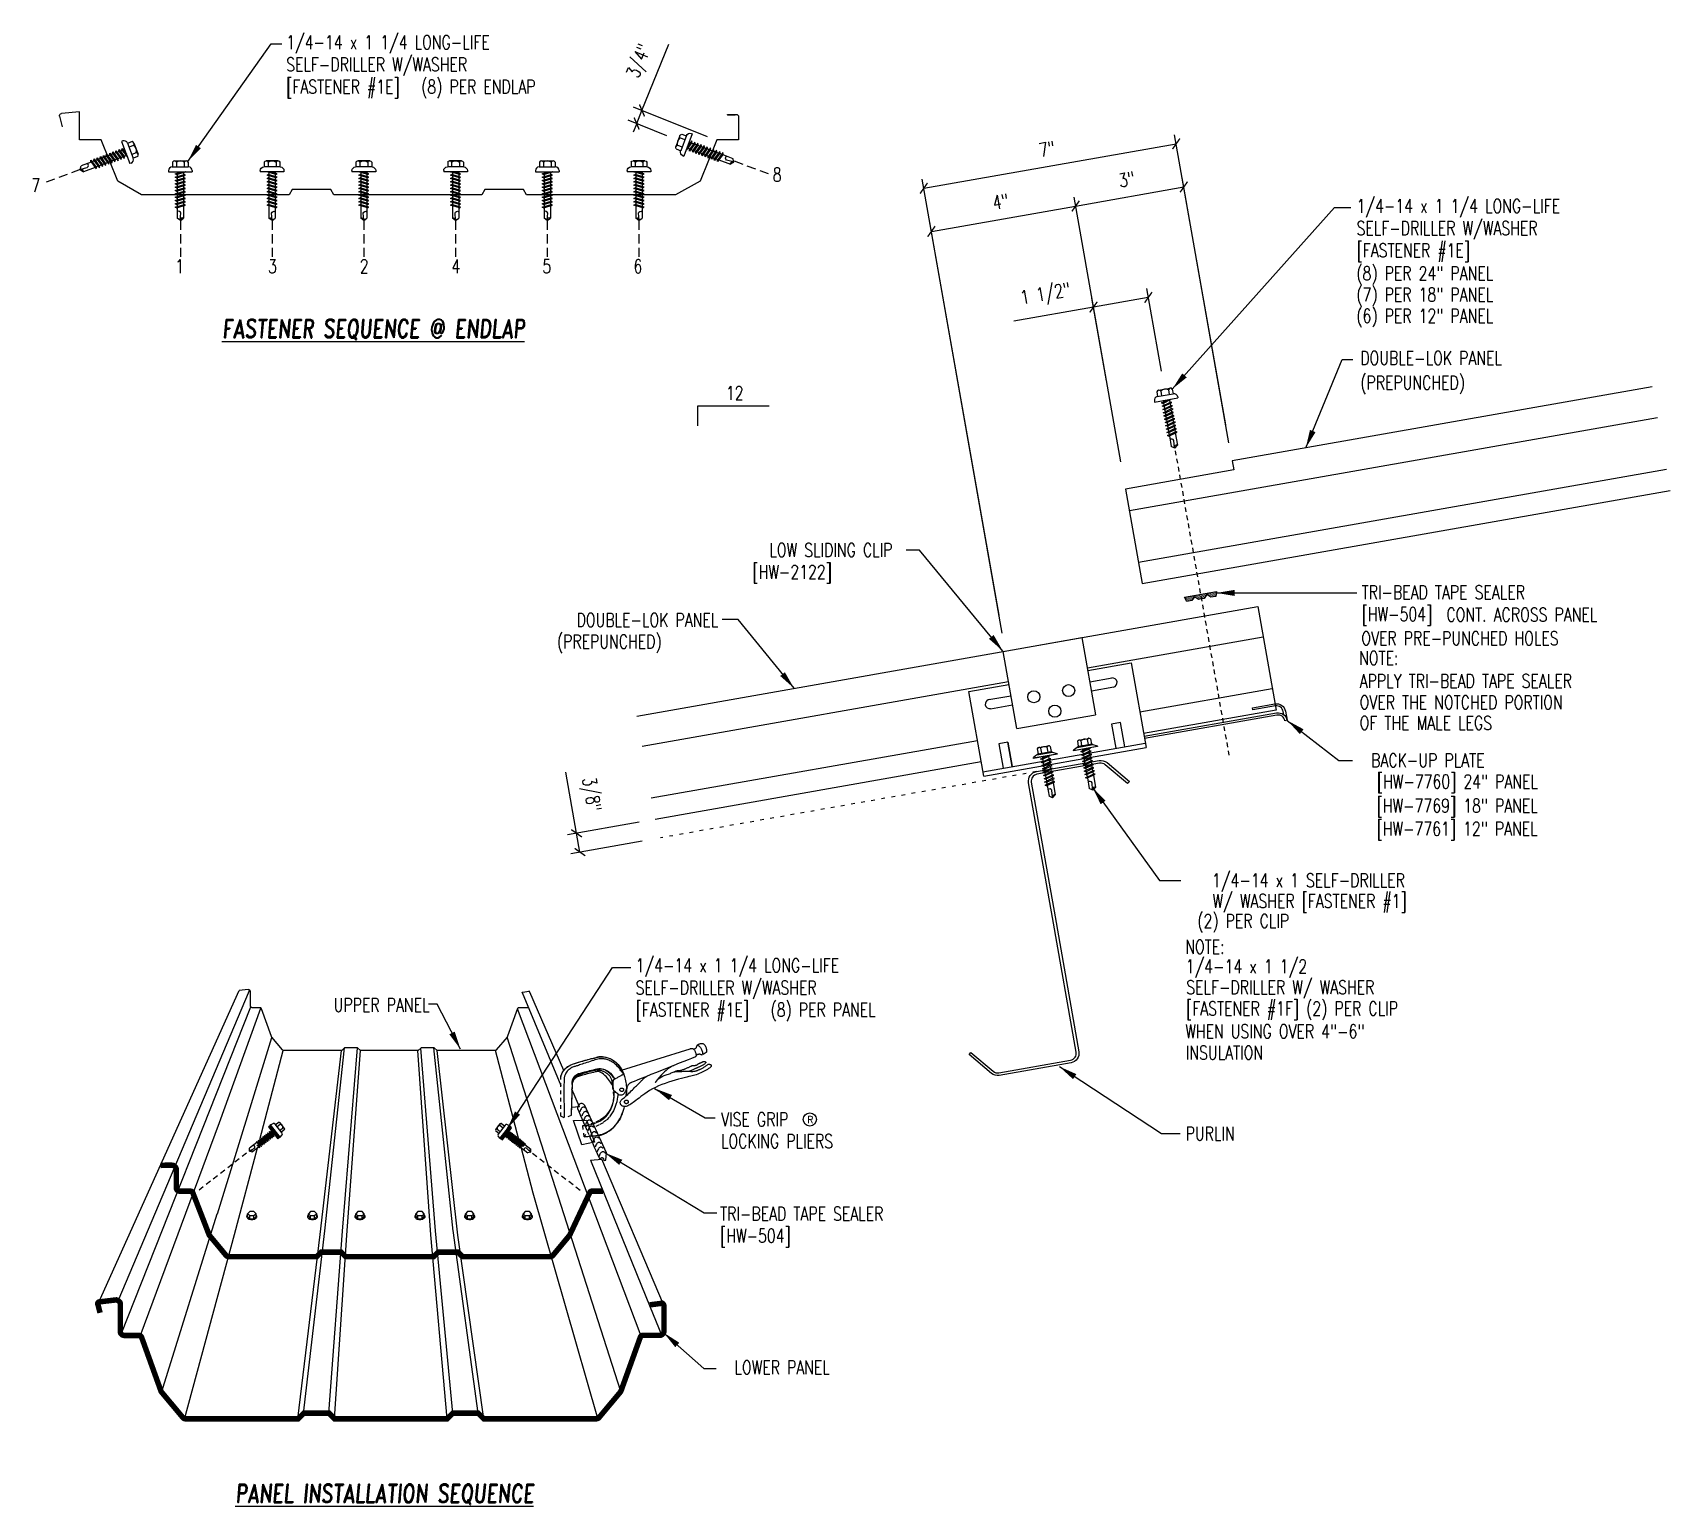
# Model space of a CAD drawing. Header units: inches. Extents: x 2.7 to 47.4, y 4.1 to 44.4.
import ezdxf
from ezdxf.enums import TextEntityAlignment as Align

# ---------------------------------------------------------------- set-up
doc = ezdxf.new("R2010")
doc.units = ezdxf.units.IN
doc.header["$MEASUREMENT"] = 0
for name, pattern in [('ACAD_ISO07W100', [3, 0, -3]), ('DASH2', [0.1875, 0.125, -0.0625]), ('DASHED', [0.75, 0.5, -0.25]), ('HIDDEN', [0.375, 0.25, -0.125]), ('NS Centerline', [0.7, 0.4, -0.1, 0.1, -0.1]), ('NS Dashed 1', [0.12, 0.08, -0.04])]:
    doc.linetypes.add(name, pattern=pattern)
for name, color, linetype in [('CLIP', 5, 'Continuous'), ('DIM', 7, 'Continuous'), ('FASTENER', 9, 'Continuous'), ('LABEL', 6, 'Continuous'), ('MARK', 1, 'Continuous'), ('NS Bracing', 6, 'NS Dashed 1'), ('NS Center Lines', 4, 'NS Centerline'), ('NS Dashed .08', 2, 'NS Dashed 1'), ('NS Filler Plugs & Closures', 6, 'Continuous'), ('NS Panels', 152, 'Continuous'), ('PANEL', 11, 'Continuous'), ('PANEL-S', 11, 'Continuous'), ('STLA', 12, 'Continuous'), ('TAPE', 8, 'Continuous'), ('TEXT', 2, 'Continuous')]:
    doc.layers.add(name, color=color, linetype=linetype)
doc.styles.add('ARCHITEXT', font='ROMANS.shx', dxfattribs={"width": 0.8, "height": 0.375})
doc.styles.add('ROMAND', font='romand', dxfattribs={"height": 0.075})
doc.styles.add('SIMPLEX', font='SIMPLEX.SHX', dxfattribs={"width": 0.75, "height": 0.125})
doc.styles.add('TEXT1', font='ROMANS.shx', dxfattribs={"width": 0.75, "height": 0.375})
doc.dimstyles.new('DETAIL', dxfattribs={"dimscale": 4, "dimtxt": 0.09375, "dimasz": 0.0625, "dimexe": 0.0625, "dimexo": 0.125, "dimgap": 0.0625, "dimtad": 1, "dimdec": 4, "dimzin": 3, "dimdsep": 46, "dimlunit": 4, "dimtxsty": 'TEXT1', "dimblk": 'ARCHTICK', "dimcen": 0.0625, "dimclrd": 7, "dimclre": 7, "dimclrt": 2, "dimadec": 0, "dimazin": 0, "dimtfac": 0.59375, "dimtdec": 4, "dimtmove": 0, "dimatfit": 3, "dimfxl": 0, "dimfrac": 2, "dimtolj": 1, "dimtzin": 3, "dimarcsym": 0})
doc.dimstyles.new('DETAIL$7', dxfattribs={"dimscale": 4, "dimtxt": 0.09375, "dimasz": 0.125, "dimexe": 0.0625, "dimexo": 0.125, "dimgap": 0.0625, "dimtad": 1, "dimdec": 4, "dimzin": 3, "dimdsep": 46, "dimlunit": 4, "dimtxsty": 'TEXT1', "dimblk": 'ARCHTICK', "dimcen": 0.0625, "dimclrd": 7, "dimclre": 7, "dimclrt": 2, "dimadec": 0, "dimazin": 0, "dimtfac": 0.59375, "dimtdec": 4, "dimtmove": 0, "dimatfit": 3, "dimfxl": 0, "dimfrac": 2, "dimtolj": 1, "dimtzin": 3, "dimarcsym": 0})

msp = doc.modelspace()

# ---------------------------------------------------------------- texts
at = {"color": 2, "insert": (19.29246, 43.5721), "char_height": 0.375, "attachment_point": 5, "rotation": 67.971548, "style": 'TEXT1'}
msp.add_mtext('\\A1;3/4"', dxfattribs=at)
at = {"layer": 'FASTENER', "style": 'SIMPLEX', "width": 0.75}
for rotation, p in [(313.609486, (8.81768, 13.9708)), (57.890514, (16.07618, 13.93698))]:
    msp.add_text('JRE', height=0.003961, rotation=rotation, dxfattribs=at).set_placement(p)
at = {"layer": 'TEXT', "style": 'TEXT1', "width": 0.75}
for s, p in [('1/4-14 x 1 1/4 LONG-LIFE', (9.61138, 43.91217)), ('SELF-DRILLER W/WASHER', (9.61138, 43.30503)), ('[FASTENER #1E]', (9.61138, 42.69789)), ('(8) PER ENDLAP', (13.29772, 42.69789)), ('(8) PER 24" PANEL', (38.83985, 37.59967)), ('(7) PER 18" PANEL', (38.83985, 37.01805)), ('(6) PER 12" PANEL', (38.83985, 36.43642)), ('DOUBLE-LOK PANEL', (38.94714, 35.28306)), ('(PREPUNCHED)', (38.94714, 34.61142)), ('[HW-2122]', (22.34492, 29.44171)), ('CONT. ACROSS PANEL ', (41.29853, 28.27567)), ('(PREPUNCHED)', (17.00666, 27.53817)), ('OVER PRE-PUNCHED HOLES', (38.97555, 27.62806)), ('NOTE:', (38.91436, 27.08708)), ('APPLY TRI-BEAD TAPE SEALER', (38.9292, 26.46389)), ('OVER THE NOTCHED PORTION', (38.9292, 25.87783)), ('OF THE MALE LEGS', (38.9292, 25.31671)), ('NOTE:', (34.16686, 19.19912)), ('1/4-14 x 1 1/2', (34.17932, 18.66383)), ('SELF-DRILLER W/ WASHER', (34.19546, 18.09501)), ('[FASTENER #1F] (2) PER CLIP', (34.18923, 17.51374)), ('WHEN USING OVER 4"-6"', (34.16686, 16.8878)), ('INSULATION', (34.18255, 16.30749)), ('VISE GRIP', (21.49123, 14.48207)), ('PURLIN', (34.17816, 14.09713)), ('LOCKING PLIERS', (21.48567, 13.8888))]:
    msp.add_text(s, height=0.375, dxfattribs=at).set_placement(p)
at = {"layer": 'TEXT', "color": 2, "style": 'ARCHITEXT', "width": 0.75}
for s, p in [('7', (2.65408, 40.00382)), ('8', (22.90147, 40.29701)), ('1', (6.58257, 37.79173)), ('3', (9.11725, 37.79173)), ('2', (11.62215, 37.79173)), ('4', (14.12704, 37.79173)), ('5', (16.60982, 37.79173)), ('6', (19.09734, 37.79173))]:
    msp.add_text(s, height=0.375, dxfattribs=at).set_placement(p)
at = {"layer": 'TEXT', "style": 'TEXT1', "width": 0.75}
for s, p in [('LOW SLIDING CLIP', (26.17056, 30.04146)), ('DOUBLE-LOK PANEL', (21.41239, 28.12937)), ('BACK-UP PLATE', (42.34119, 24.2945)), ('[HW-7760] 24" PANEL', (43.79951, 23.71415)), ('[HW-7769] 18" PANEL', (43.79412, 23.05271)), ('[HW-7761] 12" PANEL', (43.79109, 22.42311))]:
    msp.add_text(s, height=0.375, dxfattribs=at).set_placement(p, align=Align.RIGHT)
at = {"layer": 'TEXT', "style": 'TEXT1'}
msp.add_text('R', height=0.1875, dxfattribs=at).set_placement((23.92482, 14.66491), align=Align.MIDDLE_CENTER)
at = {"layer": 'TEXT', "char_height": 0.375, "attachment_point": 3, "style": 'TEXT1'}
for s, insert in [('UPPER PANEL', (13.52505, 17.98729)), ('LOWER PANEL', (24.45777, 8.08396))]:
    msp.add_mtext(s, dxfattribs=dict(at, insert=insert))

# ---------------------------------------------------------------- blocks, each defined once
blk = doc.blocks.new('_ArchTick')
at = {"color": 0, "linetype": 'ByBlock', "const_width": 0.15}
blk.add_lwpolyline([(-0.5, -0.5), (0.5, 0.5)], dxfattribs=at)
blk = doc.blocks.new('*D16')
at = {"layer": 'DEFPOINTS', "color": 0}
for p in [(31.173, 39.624), (32.492, 32.139), (29.255, 27.466)]:
    blk.add_point(p, dxfattribs=at)
at = {"layer": 'DIM', "color": 7, "lineweight": -2}
for p, q in [((32.406, 32.632), (31.129, 39.87)), ((27.233, 38.93), (31.173, 39.624)), ((29.168, 27.959), (27.19, 39.176))]:
    blk.add_line(p, q, dxfattribs=at)
at = {"layer": 'DIM', "color": 7, "lineweight": -2, "xscale": 0.25, "yscale": 0.25, "zscale": 0.25}
for p, rotation in [((31.173, 39.624), 9.99999999999999), ((27.233, 38.93), 190)]:
    blk.add_blockref('_ArchTick', p, dxfattribs=dict(at, rotation=rotation))
at = {"layer": 'DIM', "color": 2, "insert": (29.121, 39.743), "char_height": 0.375, "attachment_point": 5, "rotation": 10, "style": 'TEXT1'}
blk.add_mtext('\\A1;4"', dxfattribs=at)
blk = doc.blocks.new('*D17')
at = {"layer": 'DEFPOINTS', "color": 0}
for p in [(34.127, 40.145), (35.447, 32.66), (32.492, 32.139)]:
    blk.add_point(p, dxfattribs=at)
at = {"layer": 'DIM', "color": 7, "lineweight": -2}
for p, q in [((35.36, 33.153), (34.084, 40.391)), ((32.406, 32.632), (31.129, 39.87)), ((31.173, 39.624), (34.127, 40.145))]:
    blk.add_line(p, q, dxfattribs=at)
at = {"layer": 'DIM', "color": 7, "lineweight": -2, "xscale": 0.25, "yscale": 0.25, "zscale": 0.25}
for p, rotation in [((34.127, 40.145), 9.99999999999999), ((31.173, 39.624), 190)]:
    blk.add_blockref('_ArchTick', p, dxfattribs=dict(at, rotation=rotation))
at = {"layer": 'DIM', "color": 2, "insert": (32.568, 40.351), "char_height": 0.375, "attachment_point": 5, "rotation": 10, "style": 'TEXT1'}
blk.add_mtext('\\A1;3"', dxfattribs=at)
blk = doc.blocks.new('*X9')
at = {"color": 0}
for p, q in [((-0.434, 0.135), (-0.434, 0.135)), ((-0.434, 0.123), (-0.434, 0.123)), ((-0.422, 0.141), (-0.422, 0.141)), ((-0.422, 0.129), (-0.422, 0.129)), ((-0.422, 0.117), (-0.422, 0.117)), ((-0.422, 0.105), (-0.422, 0.105)), ((-0.422, 0.094), (-0.422, 0.094)), ((-0.422, 0.082), (-0.422, 0.082)), ((-0.41, 0.135), (-0.41, 0.135)), ((-0.41, 0.123), (-0.41, 0.123)), ((-0.41, 0.111), (-0.41, 0.111)), ((-0.41, 0.1), (-0.41, 0.1)), ((-0.41, 0.088), (-0.41, 0.088)), ((-0.41, 0.076), (-0.41, 0.076)), ((-0.41, 0.064), (-0.41, 0.064)), ((-0.41, 0.053), (-0.41, 0.053)), ((-0.41, 0.041), (-0.41, 0.041)), ((-0.398, 0.141), (-0.398, 0.141)), ((-0.398, 0.129), (-0.398, 0.129)), ((-0.398, 0.117), (-0.398, 0.117)), ((-0.398, 0.105), (-0.398, 0.105)), ((-0.398, 0.094), (-0.398, 0.094)), ((-0.398, 0.082), (-0.398, 0.082)), ((-0.398, 0.07), (-0.398, 0.07)), ((-0.398, 0.059), (-0.398, 0.059)), ((-0.398, 0.047), (-0.398, 0.047)), ((-0.398, 0.035), (-0.398, 0.035)), ((-0.398, 0.023), (-0.398, 0.023)), ((-0.387, 0.135), (-0.387, 0.135)), ((-0.387, 0.123), (-0.387, 0.123)), ((-0.387, 0.111), (-0.387, 0.111)), ((-0.387, 0.1), (-0.387, 0.1)), ((-0.387, 0.088), (-0.387, 0.088)), ((-0.387, 0.076), (-0.387, 0.076)), ((-0.387, 0.064), (-0.387, 0.064)), ((-0.387, 0.053), (-0.387, 0.053)), ((-0.387, 0.041), (-0.387, 0.041)), ((-0.387, 0.029), (-0.387, 0.029)), ((-0.375, 0.141), (-0.375, 0.141)), ((-0.375, 0.129), (-0.375, 0.129)), ((-0.375, 0.117), (-0.375, 0.117)), ((-0.375, 0.105), (-0.375, 0.105)), ((-0.375, 0.094), (-0.375, 0.094)), ((-0.375, 0.082), (-0.375, 0.082)), ((-0.375, 0.07), (-0.375, 0.07)), ((-0.375, 0.059), (-0.375, 0.059)), ((-0.375, 0.047), (-0.375, 0.047)), ((-0.375, 0.035), (-0.375, 0.035)), ((-0.375, 0.023), (-0.375, 0.023)), ((-0.363, 0.135), (-0.363, 0.135)), ((-0.363, 0.123), (-0.363, 0.123)), ((-0.363, 0.111), (-0.363, 0.111)), ((-0.363, 0.1), (-0.363, 0.1)), ((-0.363, 0.088), (-0.363, 0.088)), ((-0.363, 0.076), (-0.363, 0.076)), ((-0.363, 0.064), (-0.363, 0.064)), ((-0.363, 0.053), (-0.363, 0.053)), ((-0.363, 0.041), (-0.363, 0.041)), ((-0.363, 0.029), (-0.363, 0.029)), ((-0.352, 0.141), (-0.352, 0.141)), ((-0.352, 0.129), (-0.352, 0.129)), ((-0.352, 0.117), (-0.352, 0.117)), ((-0.352, 0.105), (-0.352, 0.105)), ((-0.352, 0.094), (-0.352, 0.094)), ((-0.352, 0.082), (-0.352, 0.082)), ((-0.352, 0.07), (-0.352, 0.07)), ((-0.352, 0.059), (-0.352, 0.059)), ((-0.352, 0.047), (-0.352, 0.047)), ((-0.352, 0.035), (-0.352, 0.035)), ((-0.352, 0.023), (-0.352, 0.023)), ((-0.34, 0.135), (-0.34, 0.135)), ((-0.34, 0.123), (-0.34, 0.123)), ((-0.34, 0.111), (-0.34, 0.111)), ((-0.34, 0.1), (-0.34, 0.1)), ((-0.34, 0.088), (-0.34, 0.088)), ((-0.34, 0.076), (-0.34, 0.076)), ((-0.34, 0.064), (-0.34, 0.064)), ((-0.34, 0.053), (-0.34, 0.053)), ((-0.34, 0.041), (-0.34, 0.041)), ((-0.34, 0.029), (-0.34, 0.029)), ((-0.328, 0.141), (-0.328, 0.141)), ((-0.328, 0.129), (-0.328, 0.129)), ((-0.328, 0.117), (-0.328, 0.117)), ((-0.328, 0.105), (-0.328, 0.105)), ((-0.328, 0.094), (-0.328, 0.094)), ((-0.328, 0.082), (-0.328, 0.082)), ((-0.328, 0.07), (-0.328, 0.07)), ((-0.328, 0.059), (-0.328, 0.059)), ((-0.328, 0.047), (-0.328, 0.047)), ((-0.328, 0.035), (-0.328, 0.035)), ((-0.328, 0.023), (-0.328, 0.023)), ((-0.316, 0.135), (-0.316, 0.135)), ((-0.316, 0.123), (-0.316, 0.123)), ((-0.316, 0.111), (-0.316, 0.111)), ((-0.316, 0.1), (-0.316, 0.1)), ((-0.316, 0.088), (-0.316, 0.088)), ((-0.316, 0.076), (-0.316, 0.076)), ((-0.316, 0.064), (-0.316, 0.064)), ((-0.316, 0.053), (-0.316, 0.053)), ((-0.316, 0.041), (-0.316, 0.041)), ((-0.316, 0.029), (-0.316, 0.029)), ((-0.305, 0.141), (-0.305, 0.141)), ((-0.305, 0.129), (-0.305, 0.129)), ((-0.305, 0.117), (-0.305, 0.117)), ((-0.305, 0.105), (-0.305, 0.105)), ((-0.305, 0.094), (-0.305, 0.094)), ((-0.305, 0.082), (-0.305, 0.082)), ((-0.305, 0.07), (-0.305, 0.07)), ((-0.305, 0.059), (-0.305, 0.059)), ((-0.305, 0.047), (-0.305, 0.047)), ((-0.305, 0.035), (-0.305, 0.035)), ((-0.305, 0.023), (-0.305, 0.023)), ((-0.293, 0.135), (-0.293, 0.135)), ((-0.293, 0.123), (-0.293, 0.123)), ((-0.293, 0.111), (-0.293, 0.111)), ((-0.293, 0.1), (-0.293, 0.1)), ((-0.293, 0.088), (-0.293, 0.088)), ((-0.293, 0.076), (-0.293, 0.076)), ((-0.293, 0.064), (-0.293, 0.064)), ((-0.293, 0.053), (-0.293, 0.053)), ((-0.293, 0.041), (-0.293, 0.041)), ((-0.293, 0.029), (-0.293, 0.029)), ((-0.281, 0.141), (-0.281, 0.141)), ((-0.281, 0.129), (-0.281, 0.129)), ((-0.281, 0.117), (-0.281, 0.117)), ((-0.281, 0.105), (-0.281, 0.105)), ((-0.281, 0.094), (-0.281, 0.094)), ((-0.281, 0.082), (-0.281, 0.082)), ((-0.281, 0.07), (-0.281, 0.07)), ((-0.281, 0.059), (-0.281, 0.059)), ((-0.281, 0.047), (-0.281, 0.047)), ((-0.281, 0.035), (-0.281, 0.035)), ((-0.281, 0.023), (-0.281, 0.023)), ((-0.27, 0.135), (-0.27, 0.135)), ((-0.27, 0.123), (-0.27, 0.123)), ((-0.27, 0.111), (-0.27, 0.111)), ((-0.27, 0.1), (-0.27, 0.1)), ((-0.27, 0.088), (-0.27, 0.088)), ((-0.27, 0.076), (-0.27, 0.076)), ((-0.27, 0.064), (-0.27, 0.064)), ((-0.27, 0.053), (-0.27, 0.053)), ((-0.27, 0.041), (-0.27, 0.041)), ((-0.27, 0.029), (-0.27, 0.029)), ((-0.258, 0.141), (-0.258, 0.141)), ((-0.258, 0.129), (-0.258, 0.129)), ((-0.258, 0.117), (-0.258, 0.117)), ((-0.258, 0.105), (-0.258, 0.105)), ((-0.258, 0.094), (-0.258, 0.094)), ((-0.258, 0.082), (-0.258, 0.082)), ((-0.258, 0.07), (-0.258, 0.07)), ((-0.258, 0.059), (-0.258, 0.059)), ((-0.258, 0.047), (-0.258, 0.047)), ((-0.258, 0.035), (-0.258, 0.035)), ((-0.258, 0.023), (-0.258, 0.023)), ((-0.246, 0.135), (-0.246, 0.135)), ((-0.246, 0.123), (-0.246, 0.123)), ((-0.246, 0.111), (-0.246, 0.111)), ((-0.246, 0.1), (-0.246, 0.1)), ((-0.246, 0.088), (-0.246, 0.088)), ((-0.246, 0.076), (-0.246, 0.076)), ((-0.246, 0.064), (-0.246, 0.064)), ((-0.246, 0.053), (-0.246, 0.053)), ((-0.246, 0.041), (-0.246, 0.041)), ((-0.234, 0.141), (-0.234, 0.141)), ((-0.234, 0.129), (-0.234, 0.129)), ((-0.234, 0.117), (-0.234, 0.117)), ((-0.234, 0.105), (-0.234, 0.105)), ((-0.234, 0.094), (-0.234, 0.094)), ((-0.234, 0.082), (-0.234, 0.082)), ((-0.234, 0.07), (-0.234, 0.07)), ((-0.234, 0.059), (-0.234, 0.059)), ((-0.234, 0.047), (-0.234, 0.047)), ((-0.223, 0.135), (-0.223, 0.135)), ((-0.223, 0.123), (-0.223, 0.123)), ((-0.223, 0.111), (-0.223, 0.111)), ((-0.223, 0.1), (-0.223, 0.1)), ((-0.223, 0.088), (-0.223, 0.088)), ((-0.223, 0.076), (-0.223, 0.076)), ((-0.223, 0.064), (-0.223, 0.064)), ((-0.211, 0.141), (-0.211, 0.141)), ((-0.211, 0.129), (-0.211, 0.129)), ((-0.211, 0.117), (-0.211, 0.117)), ((-0.211, 0.105), (-0.211, 0.105)), ((-0.211, 0.094), (-0.211, 0.094)), ((-0.211, 0.082), (-0.211, 0.082)), ((-0.211, 0.07), (-0.211, 0.07)), ((-0.199, 0.135), (-0.199, 0.135)), ((-0.199, 0.123), (-0.199, 0.123)), ((-0.199, 0.111), (-0.199, 0.111)), ((-0.199, 0.1), (-0.199, 0.1)), ((-0.199, 0.088), (-0.199, 0.088)), ((-0.188, 0.141), (-0.188, 0.141)), ((-0.188, 0.129), (-0.188, 0.129)), ((-0.188, 0.117), (-0.188, 0.117)), ((-0.188, 0.105), (-0.188, 0.105)), ((-0.188, 0.094), (-0.188, 0.094)), ((-0.176, 0.135), (-0.176, 0.135)), ((-0.176, 0.123), (-0.176, 0.123)), ((-0.176, 0.111), (-0.176, 0.111)), ((-0.164, 0.141), (-0.164, 0.141)), ((-0.164, 0.129), (-0.164, 0.129)), ((-0.164, 0.117), (-0.164, 0.117)), ((-0.164, 0.105), (-0.164, 0.105)), ((-0.152, 0.135), (-0.152, 0.135)), ((-0.152, 0.123), (-0.152, 0.123)), ((-0.152, 0.111), (-0.152, 0.111)), ((-0.152, 0.1), (-0.152, 0.1)), ((-0.141, 0.141), (-0.141, 0.141)), ((-0.141, 0.129), (-0.141, 0.129)), ((-0.141, 0.117), (-0.141, 0.117)), ((-0.141, 0.105), (-0.141, 0.105)), ((-0.141, 0.094), (-0.141, 0.094)), ((-0.141, 0.082), (-0.141, 0.082)), ((-0.129, 0.135), (-0.129, 0.135)), ((-0.129, 0.123), (-0.129, 0.123)), ((-0.129, 0.111), (-0.129, 0.111)), ((-0.129, 0.1), (-0.129, 0.1)), ((-0.129, 0.088), (-0.129, 0.088)), ((-0.129, 0.076), (-0.129, 0.076)), ((-0.117, 0.141), (-0.117, 0.141)), ((-0.117, 0.129), (-0.117, 0.129)), ((-0.117, 0.117), (-0.117, 0.117)), ((-0.117, 0.105), (-0.117, 0.105)), ((-0.117, 0.094), (-0.117, 0.094)), ((-0.117, 0.082), (-0.117, 0.082)), ((-0.117, 0.07), (-0.117, 0.07)), ((-0.117, 0.059), (-0.117, 0.059)), ((-0.105, 0.135), (-0.105, 0.135)), ((-0.105, 0.123), (-0.105, 0.123)), ((-0.105, 0.111), (-0.105, 0.111)), ((-0.105, 0.1), (-0.105, 0.1)), ((-0.105, 0.088), (-0.105, 0.088)), ((-0.105, 0.076), (-0.105, 0.076)), ((-0.105, 0.064), (-0.105, 0.064)), ((-0.105, 0.053), (-0.105, 0.053)), ((-0.094, 0.141), (-0.094, 0.141)), ((-0.094, 0.129), (-0.094, 0.129)), ((-0.094, 0.117), (-0.094, 0.117)), ((-0.094, 0.105), (-0.094, 0.105)), ((-0.094, 0.094), (-0.094, 0.094)), ((-0.094, 0.082), (-0.094, 0.082)), ((-0.094, 0.07), (-0.094, 0.07)), ((-0.094, 0.059), (-0.094, 0.059)), ((-0.094, 0.047), (-0.094, 0.047)), ((-0.094, 0.035), (-0.094, 0.035)), ((-0.082, 0.135), (-0.082, 0.135)), ((-0.082, 0.123), (-0.082, 0.123)), ((-0.082, 0.111), (-0.082, 0.111)), ((-0.082, 0.1), (-0.082, 0.1)), ((-0.082, 0.088), (-0.082, 0.088)), ((-0.082, 0.076), (-0.082, 0.076)), ((-0.082, 0.064), (-0.082, 0.064)), ((-0.082, 0.053), (-0.082, 0.053)), ((-0.082, 0.041), (-0.082, 0.041)), ((-0.082, 0.029), (-0.082, 0.029)), ((-0.07, 0.141), (-0.07, 0.141)), ((-0.07, 0.129), (-0.07, 0.129)), ((-0.07, 0.117), (-0.07, 0.117)), ((-0.07, 0.105), (-0.07, 0.105)), ((-0.07, 0.094), (-0.07, 0.094)), ((-0.07, 0.082), (-0.07, 0.082)), ((-0.07, 0.07), (-0.07, 0.07)), ((-0.07, 0.059), (-0.07, 0.059)), ((-0.07, 0.047), (-0.07, 0.047)), ((-0.07, 0.035), (-0.07, 0.035)), ((-0.07, 0.023), (-0.07, 0.023)), ((-0.059, 0.135), (-0.059, 0.135)), ((-0.059, 0.123), (-0.059, 0.123)), ((-0.059, 0.111), (-0.059, 0.111)), ((-0.059, 0.1), (-0.059, 0.1)), ((-0.059, 0.088), (-0.059, 0.088)), ((-0.059, 0.076), (-0.059, 0.076)), ((-0.059, 0.064), (-0.059, 0.064)), ((-0.059, 0.053), (-0.059, 0.053)), ((-0.059, 0.041), (-0.059, 0.041)), ((-0.059, 0.029), (-0.059, 0.029)), ((-0.047, 0.141), (-0.047, 0.141)), ((-0.047, 0.129), (-0.047, 0.129)), ((-0.047, 0.117), (-0.047, 0.117)), ((-0.047, 0.105), (-0.047, 0.105)), ((-0.047, 0.094), (-0.047, 0.094)), ((-0.047, 0.082), (-0.047, 0.082)), ((-0.047, 0.07), (-0.047, 0.07)), ((-0.047, 0.059), (-0.047, 0.059)), ((-0.047, 0.047), (-0.047, 0.047)), ((-0.047, 0.035), (-0.047, 0.035)), ((-0.047, 0.023), (-0.047, 0.023)), ((-0.035, 0.135), (-0.035, 0.135)), ((-0.035, 0.123), (-0.035, 0.123)), ((-0.035, 0.111), (-0.035, 0.111)), ((-0.035, 0.1), (-0.035, 0.1)), ((-0.035, 0.088), (-0.035, 0.088)), ((-0.035, 0.076), (-0.035, 0.076)), ((-0.035, 0.064), (-0.035, 0.064)), ((-0.035, 0.053), (-0.035, 0.053)), ((-0.035, 0.041), (-0.035, 0.041)), ((-0.035, 0.029), (-0.035, 0.029)), ((-0.023, 0.141), (-0.023, 0.141)), ((-0.023, 0.129), (-0.023, 0.129)), ((-0.023, 0.117), (-0.023, 0.117)), ((-0.023, 0.105), (-0.023, 0.105)), ((-0.023, 0.094), (-0.023, 0.094)), ((-0.023, 0.082), (-0.023, 0.082)), ((-0.023, 0.07), (-0.023, 0.07)), ((-0.023, 0.059), (-0.023, 0.059)), ((-0.023, 0.047), (-0.023, 0.047)), ((-0.023, 0.035), (-0.023, 0.035)), ((-0.023, 0.023), (-0.023, 0.023)), ((-0.012, 0.135), (-0.012, 0.135)), ((-0.012, 0.123), (-0.012, 0.123)), ((-0.012, 0.111), (-0.012, 0.111)), ((-0.012, 0.1), (-0.012, 0.1)), ((-0.012, 0.088), (-0.012, 0.088)), ((-0.012, 0.076), (-0.012, 0.076)), ((-0.012, 0.064), (-0.012, 0.064)), ((-0.012, 0.053), (-0.012, 0.053)), ((-0.012, 0.041), (-0.012, 0.041)), ((-0.012, 0.029), (-0.012, 0.029)), ((0, 0.141), (0, 0.141)), ((0, 0.129), (0, 0.129)), ((0, 0.117), (0, 0.117)), ((0, 0.105), (0, 0.105)), ((0, 0.094), (0, 0.094)), ((0, 0.082), (0, 0.082)), ((0, 0.07), (0, 0.07)), ((0, 0.059), (0, 0.059)), ((0, 0.047), (0, 0.047)), ((0, 0.035), (0, 0.035)), ((0, 0.023), (0, 0.023)), ((0.012, 0.135), (0.012, 0.135)), ((0.012, 0.123), (0.012, 0.123)), ((0.012, 0.111), (0.012, 0.111)), ((0.012, 0.1), (0.012, 0.1)), ((0.012, 0.088), (0.012, 0.088)), ((0.012, 0.076), (0.012, 0.076)), ((0.012, 0.064), (0.012, 0.064)), ((0.012, 0.053), (0.012, 0.053)), ((0.012, 0.041), (0.012, 0.041)), ((0.012, 0.029), (0.012, 0.029)), ((0.023, 0.141), (0.023, 0.141)), ((0.023, 0.129), (0.023, 0.129)), ((0.023, 0.117), (0.023, 0.117)), ((0.023, 0.105), (0.023, 0.105)), ((0.023, 0.094), (0.023, 0.094)), ((0.023, 0.082), (0.023, 0.082)), ((0.023, 0.07), (0.023, 0.07)), ((0.023, 0.059), (0.023, 0.059)), ((0.023, 0.047), (0.023, 0.047)), ((0.023, 0.035), (0.023, 0.035)), ((0.023, 0.023), (0.023, 0.023)), ((0.035, 0.135), (0.035, 0.135)), ((0.035, 0.123), (0.035, 0.123)), ((0.035, 0.111), (0.035, 0.111)), ((0.035, 0.1), (0.035, 0.1)), ((0.035, 0.088), (0.035, 0.088)), ((0.035, 0.076), (0.035, 0.076)), ((0.035, 0.064), (0.035, 0.064)), ((0.035, 0.053), (0.035, 0.053)), ((0.035, 0.041), (0.035, 0.041)), ((0.035, 0.029), (0.035, 0.029)), ((0.047, 0.141), (0.047, 0.141)), ((0.047, 0.129), (0.047, 0.129)), ((0.047, 0.117), (0.047, 0.117)), ((0.047, 0.105), (0.047, 0.105)), ((0.047, 0.094), (0.047, 0.094)), ((0.047, 0.082), (0.047, 0.082)), ((0.047, 0.07), (0.047, 0.07)), ((0.047, 0.059), (0.047, 0.059)), ((0.047, 0.047), (0.047, 0.047)), ((0.047, 0.035), (0.047, 0.035)), ((0.047, 0.023), (0.047, 0.023)), ((0.059, 0.135), (0.059, 0.135)), ((0.059, 0.123), (0.059, 0.123)), ((0.059, 0.111), (0.059, 0.111)), ((0.059, 0.1), (0.059, 0.1)), ((0.059, 0.088), (0.059, 0.088)), ((0.059, 0.076), (0.059, 0.076)), ((0.059, 0.064), (0.059, 0.064)), ((0.059, 0.053), (0.059, 0.053)), ((0.059, 0.041), (0.059, 0.041)), ((0.059, 0.029), (0.059, 0.029)), ((0.07, 0.141), (0.07, 0.141)), ((0.07, 0.129), (0.07, 0.129)), ((0.07, 0.117), (0.07, 0.117)), ((0.07, 0.105), (0.07, 0.105)), ((0.07, 0.094), (0.07, 0.094)), ((0.07, 0.082), (0.07, 0.082)), ((0.07, 0.07), (0.07, 0.07)), ((0.07, 0.059), (0.07, 0.059)), ((0.07, 0.047), (0.07, 0.047)), ((0.07, 0.035), (0.07, 0.035)), ((0.07, 0.023), (0.07, 0.023)), ((0.082, 0.135), (0.082, 0.135)), ((0.082, 0.123), (0.082, 0.123)), ((0.082, 0.111), (0.082, 0.111)), ((0.082, 0.1), (0.082, 0.1)), ((0.082, 0.088), (0.082, 0.088)), ((0.082, 0.076), (0.082, 0.076)), ((0.082, 0.064), (0.082, 0.064)), ((0.082, 0.053), (0.082, 0.053)), ((0.082, 0.041), (0.082, 0.041)), ((0.082, 0.029), (0.082, 0.029)), ((0.094, 0.141), (0.094, 0.141)), ((0.094, 0.129), (0.094, 0.129)), ((0.094, 0.117), (0.094, 0.117)), ((0.094, 0.105), (0.094, 0.105)), ((0.094, 0.094), (0.094, 0.094)), ((0.094, 0.082), (0.094, 0.082)), ((0.094, 0.07), (0.094, 0.07)), ((0.094, 0.059), (0.094, 0.059)), ((0.094, 0.047), (0.094, 0.047)), ((0.094, 0.035), (0.094, 0.035)), ((0.105, 0.135), (0.105, 0.135)), ((0.105, 0.123), (0.105, 0.123)), ((0.105, 0.111), (0.105, 0.111)), ((0.105, 0.1), (0.105, 0.1)), ((0.105, 0.088), (0.105, 0.088)), ((0.105, 0.076), (0.105, 0.076)), ((0.105, 0.064), (0.105, 0.064)), ((0.105, 0.053), (0.105, 0.053)), ((0.117, 0.141), (0.117, 0.141)), ((0.117, 0.129), (0.117, 0.129)), ((0.117, 0.117), (0.117, 0.117)), ((0.117, 0.105), (0.117, 0.105)), ((0.117, 0.094), (0.117, 0.094)), ((0.117, 0.082), (0.117, 0.082)), ((0.117, 0.07), (0.117, 0.07)), ((0.117, 0.059), (0.117, 0.059)), ((0.129, 0.135), (0.129, 0.135)), ((0.129, 0.123), (0.129, 0.123)), ((0.129, 0.111), (0.129, 0.111)), ((0.129, 0.1), (0.129, 0.1)), ((0.129, 0.088), (0.129, 0.088)), ((0.129, 0.076), (0.129, 0.076)), ((0.141, 0.141), (0.141, 0.141)), ((0.141, 0.129), (0.141, 0.129)), ((0.141, 0.117), (0.141, 0.117)), ((0.141, 0.105), (0.141, 0.105)), ((0.141, 0.094), (0.141, 0.094)), ((0.141, 0.082), (0.141, 0.082)), ((0.152, 0.135), (0.152, 0.135)), ((0.152, 0.123), (0.152, 0.123)), ((0.152, 0.111), (0.152, 0.111)), ((0.152, 0.1), (0.152, 0.1)), ((0.164, 0.141), (0.164, 0.141)), ((0.164, 0.129), (0.164, 0.129)), ((0.164, 0.117), (0.164, 0.117)), ((0.164, 0.105), (0.164, 0.105)), ((0.176, 0.135), (0.176, 0.135)), ((0.176, 0.123), (0.176, 0.123)), ((0.176, 0.111), (0.176, 0.111)), ((0.188, 0.141), (0.188, 0.141)), ((0.188, 0.129), (0.188, 0.129)), ((0.188, 0.117), (0.188, 0.117)), ((0.188, 0.105), (0.188, 0.105)), ((0.188, 0.094), (0.188, 0.094)), ((0.199, 0.135), (0.199, 0.135)), ((0.199, 0.123), (0.199, 0.123)), ((0.199, 0.111), (0.199, 0.111)), ((0.199, 0.1), (0.199, 0.1)), ((0.199, 0.088), (0.199, 0.088)), ((0.211, 0.141), (0.211, 0.141)), ((0.211, 0.129), (0.211, 0.129)), ((0.211, 0.117), (0.211, 0.117)), ((0.211, 0.105), (0.211, 0.105)), ((0.211, 0.094), (0.211, 0.094)), ((0.211, 0.082), (0.211, 0.082)), ((0.211, 0.07), (0.211, 0.07)), ((0.223, 0.135), (0.223, 0.135)), ((0.223, 0.123), (0.223, 0.123)), ((0.223, 0.111), (0.223, 0.111)), ((0.223, 0.1), (0.223, 0.1)), ((0.223, 0.088), (0.223, 0.088)), ((0.223, 0.076), (0.223, 0.076)), ((0.223, 0.064), (0.223, 0.064)), ((0.234, 0.141), (0.234, 0.141)), ((0.234, 0.129), (0.234, 0.129)), ((0.234, 0.117), (0.234, 0.117)), ((0.234, 0.105), (0.234, 0.105)), ((0.234, 0.094), (0.234, 0.094)), ((0.234, 0.082), (0.234, 0.082)), ((0.234, 0.07), (0.234, 0.07)), ((0.234, 0.059), (0.234, 0.059)), ((0.234, 0.047), (0.234, 0.047)), ((0.246, 0.135), (0.246, 0.135)), ((0.246, 0.123), (0.246, 0.123)), ((0.246, 0.111), (0.246, 0.111)), ((0.246, 0.1), (0.246, 0.1)), ((0.246, 0.088), (0.246, 0.088)), ((0.246, 0.076), (0.246, 0.076)), ((0.246, 0.064), (0.246, 0.064)), ((0.246, 0.053), (0.246, 0.053)), ((0.246, 0.041), (0.246, 0.041)), ((0.258, 0.141), (0.258, 0.141)), ((0.258, 0.129), (0.258, 0.129)), ((0.258, 0.117), (0.258, 0.117)), ((0.258, 0.105), (0.258, 0.105)), ((0.258, 0.094), (0.258, 0.094)), ((0.258, 0.082), (0.258, 0.082)), ((0.258, 0.07), (0.258, 0.07)), ((0.258, 0.059), (0.258, 0.059)), ((0.258, 0.047), (0.258, 0.047)), ((0.258, 0.035), (0.258, 0.035)), ((0.258, 0.023), (0.258, 0.023)), ((0.27, 0.135), (0.27, 0.135)), ((0.27, 0.123), (0.27, 0.123)), ((0.27, 0.111), (0.27, 0.111)), ((0.27, 0.1), (0.27, 0.1)), ((0.27, 0.088), (0.27, 0.088)), ((0.27, 0.076), (0.27, 0.076)), ((0.27, 0.064), (0.27, 0.064)), ((0.27, 0.053), (0.27, 0.053)), ((0.27, 0.041), (0.27, 0.041)), ((0.27, 0.029), (0.27, 0.029)), ((0.281, 0.141), (0.281, 0.141)), ((0.281, 0.129), (0.281, 0.129)), ((0.281, 0.117), (0.281, 0.117)), ((0.281, 0.105), (0.281, 0.105)), ((0.281, 0.094), (0.281, 0.094)), ((0.281, 0.082), (0.281, 0.082)), ((0.281, 0.07), (0.281, 0.07)), ((0.281, 0.059), (0.281, 0.059)), ((0.281, 0.047), (0.281, 0.047)), ((0.281, 0.035), (0.281, 0.035)), ((0.281, 0.023), (0.281, 0.023)), ((0.293, 0.135), (0.293, 0.135)), ((0.293, 0.123), (0.293, 0.123)), ((0.293, 0.111), (0.293, 0.111)), ((0.293, 0.1), (0.293, 0.1)), ((0.293, 0.088), (0.293, 0.088)), ((0.293, 0.076), (0.293, 0.076)), ((0.293, 0.064), (0.293, 0.064)), ((0.293, 0.053), (0.293, 0.053)), ((0.293, 0.041), (0.293, 0.041)), ((0.293, 0.029), (0.293, 0.029)), ((0.305, 0.141), (0.305, 0.141)), ((0.305, 0.129), (0.305, 0.129)), ((0.305, 0.117), (0.305, 0.117)), ((0.305, 0.105), (0.305, 0.105)), ((0.305, 0.094), (0.305, 0.094)), ((0.305, 0.082), (0.305, 0.082)), ((0.305, 0.07), (0.305, 0.07)), ((0.305, 0.059), (0.305, 0.059)), ((0.305, 0.047), (0.305, 0.047)), ((0.305, 0.035), (0.305, 0.035)), ((0.305, 0.023), (0.305, 0.023)), ((0.316, 0.135), (0.316, 0.135)), ((0.316, 0.123), (0.316, 0.123)), ((0.316, 0.111), (0.316, 0.111)), ((0.316, 0.1), (0.316, 0.1)), ((0.316, 0.088), (0.316, 0.088)), ((0.316, 0.076), (0.316, 0.076)), ((0.316, 0.064), (0.316, 0.064)), ((0.316, 0.053), (0.316, 0.053)), ((0.316, 0.041), (0.316, 0.041)), ((0.316, 0.029), (0.316, 0.029)), ((0.328, 0.141), (0.328, 0.141)), ((0.328, 0.129), (0.328, 0.129)), ((0.328, 0.117), (0.328, 0.117)), ((0.328, 0.105), (0.328, 0.105)), ((0.328, 0.094), (0.328, 0.094)), ((0.328, 0.082), (0.328, 0.082)), ((0.328, 0.07), (0.328, 0.07)), ((0.328, 0.059), (0.328, 0.059)), ((0.328, 0.047), (0.328, 0.047)), ((0.328, 0.035), (0.328, 0.035)), ((0.328, 0.023), (0.328, 0.023)), ((0.34, 0.135), (0.34, 0.135)), ((0.34, 0.123), (0.34, 0.123)), ((0.34, 0.111), (0.34, 0.111)), ((0.34, 0.1), (0.34, 0.1)), ((0.34, 0.088), (0.34, 0.088)), ((0.34, 0.076), (0.34, 0.076)), ((0.34, 0.064), (0.34, 0.064)), ((0.34, 0.053), (0.34, 0.053)), ((0.34, 0.041), (0.34, 0.041)), ((0.34, 0.029), (0.34, 0.029)), ((0.352, 0.141), (0.352, 0.141)), ((0.352, 0.129), (0.352, 0.129)), ((0.352, 0.117), (0.352, 0.117)), ((0.352, 0.105), (0.352, 0.105)), ((0.352, 0.094), (0.352, 0.094)), ((0.352, 0.082), (0.352, 0.082)), ((0.352, 0.07), (0.352, 0.07)), ((0.352, 0.059), (0.352, 0.059)), ((0.352, 0.047), (0.352, 0.047)), ((0.352, 0.035), (0.352, 0.035)), ((0.352, 0.023), (0.352, 0.023)), ((0.363, 0.135), (0.363, 0.135)), ((0.363, 0.123), (0.363, 0.123)), ((0.363, 0.111), (0.363, 0.111)), ((0.363, 0.1), (0.363, 0.1)), ((0.363, 0.088), (0.363, 0.088)), ((0.363, 0.076), (0.363, 0.076)), ((0.363, 0.064), (0.363, 0.064)), ((0.363, 0.053), (0.363, 0.053)), ((0.363, 0.041), (0.363, 0.041)), ((0.363, 0.029), (0.363, 0.029)), ((0.375, 0.141), (0.375, 0.141)), ((0.375, 0.129), (0.375, 0.129)), ((0.375, 0.117), (0.375, 0.117)), ((0.375, 0.105), (0.375, 0.105)), ((0.375, 0.094), (0.375, 0.094)), ((0.375, 0.082), (0.375, 0.082)), ((0.375, 0.07), (0.375, 0.07)), ((0.375, 0.059), (0.375, 0.059)), ((0.375, 0.047), (0.375, 0.047)), ((0.375, 0.035), (0.375, 0.035)), ((0.375, 0.023), (0.375, 0.023)), ((0.387, 0.135), (0.387, 0.135)), ((0.387, 0.123), (0.387, 0.123)), ((0.387, 0.111), (0.387, 0.111)), ((0.387, 0.1), (0.387, 0.1)), ((0.387, 0.088), (0.387, 0.088)), ((0.387, 0.076), (0.387, 0.076)), ((0.387, 0.064), (0.387, 0.064)), ((0.387, 0.053), (0.387, 0.053)), ((0.387, 0.041), (0.387, 0.041)), ((0.387, 0.029), (0.387, 0.029)), ((0.398, 0.141), (0.398, 0.141)), ((0.398, 0.129), (0.398, 0.129)), ((0.398, 0.117), (0.398, 0.117)), ((0.398, 0.105), (0.398, 0.105)), ((0.398, 0.094), (0.398, 0.094)), ((0.398, 0.082), (0.398, 0.082)), ((0.398, 0.07), (0.398, 0.07)), ((0.398, 0.059), (0.398, 0.059)), ((0.398, 0.047), (0.398, 0.047)), ((0.398, 0.035), (0.398, 0.035)), ((0.398, 0.023), (0.398, 0.023)), ((0.41, 0.135), (0.41, 0.135)), ((0.41, 0.123), (0.41, 0.123)), ((0.41, 0.111), (0.41, 0.111)), ((0.41, 0.1), (0.41, 0.1)), ((0.41, 0.088), (0.41, 0.088)), ((0.41, 0.076), (0.41, 0.076)), ((0.41, 0.064), (0.41, 0.064)), ((0.41, 0.053), (0.41, 0.053)), ((0.41, 0.041), (0.41, 0.041)), ((0.422, 0.141), (0.422, 0.141)), ((0.422, 0.129), (0.422, 0.129)), ((0.422, 0.117), (0.422, 0.117)), ((0.422, 0.105), (0.422, 0.105)), ((0.422, 0.094), (0.422, 0.094)), ((0.422, 0.082), (0.422, 0.082)), ((0.434, 0.135), (0.434, 0.135)), ((0.434, 0.123), (0.434, 0.123))]:
    blk.add_line(p, q, dxfattribs=at)
blk = doc.blocks.new('TRIBEAD')
at = {"layer": 'TAPE', "color": 9}
blk.add_lwpolyline([(-0.403, 0.018), (-0.442, 0.141), (0.442, 0.141), (0.403, 0.018), (0.26, 0.018), (0.17, 0.109), (0.079, 0.018), (0, 0.018), (-0.079, 0.018), (-0.17, 0.109), (-0.26, 0.018)], close=True, dxfattribs=at)
at = {"layer": 'TAPE', "color": 251}
blk.add_blockref('*X9', (0, 0), dxfattribs=at)
blk = doc.blocks.new('FZ7')
at = {"layer": 'FASTENER'}
for p, q in [((-0.324, 0.071), (-0.324, 0.037)), ((-0.324, 0.037), (0.324, 0.037)), ((-0.224, 0.171), (0.215, 0.171)), ((-0.215, 0.305), (-0.215, 0.171)), ((-0.161, 0.337), (0.161, 0.337)), ((-0.139, -0.016), (0.046, 0.037)), ((-0.107, 0.305), (-0.107, 0.171)), ((-0.104, -0.036), (0.139, 0.033)), ((-0.086, 0.037), (-0.086, -0.001)), ((-0.086, 0.037), (0.086, 0.037)), ((0.086, 0.037), (0.133, 0.037)), ((0.086, 0.018), (0.086, -0.042)), ((0.107, 0.305), (0.107, 0.171)), ((0.139, 0.033), (0.133, 0.037)), ((0.215, 0.305), (0.215, 0.171)), ((0.324, 0.071), (0.324, 0.037)), ((-0.104, -0.036), (-0.139, -0.016)), ((-0.139, -0.107), (0.104, -0.038)), ((-0.104, -0.127), (-0.139, -0.107)), ((-0.139, -0.198), (0.104, -0.128)), ((-0.104, -0.218), (-0.139, -0.198)), ((-0.139, -0.289), (0.104, -0.219)), ((-0.104, -0.309), (-0.139, -0.289)), ((-0.139, -0.38), (0.104, -0.31)), ((-0.104, -0.4), (-0.139, -0.38)), ((-0.139, -0.47), (0.104, -0.401)), ((-0.104, -0.127), (0.139, -0.058)), ((-0.104, -0.218), (0.139, -0.149)), ((-0.104, -0.309), (0.139, -0.239)), ((-0.104, -0.4), (0.139, -0.33)), ((-0.104, -0.491), (0.139, -0.421)), ((-0.086, -0.031), (-0.086, -0.092)), ((-0.086, -0.122), (-0.086, -0.183)), ((-0.086, -0.213), (-0.086, -0.274)), ((-0.086, -0.304), (-0.086, -0.364)), ((-0.086, -0.395), (-0.086, -0.455)), ((0.086, -0.073), (0.086, -0.133)), ((0.086, -0.164), (0.086, -0.224)), ((0.086, -0.255), (0.086, -0.315)), ((0.086, -0.345), (0.086, -0.406)), ((0.086, -0.436), (0.086, -0.497)), ((0.139, -0.058), (0.104, -0.038)), ((0.139, -0.149), (0.104, -0.128)), ((0.139, -0.239), (0.104, -0.219)), ((0.139, -0.33), (0.104, -0.31)), ((0.139, -0.421), (0.104, -0.401)), ((-0.104, -0.491), (-0.139, -0.47)), ((-0.139, -0.561), (0.104, -0.492)), ((-0.104, -0.581), (-0.139, -0.561)), ((-0.139, -0.652), (0.104, -0.583)), ((-0.104, -0.672), (-0.139, -0.652)), ((-0.139, -0.743), (0.104, -0.674)), ((-0.104, -0.763), (-0.139, -0.743)), ((-0.139, -0.834), (0.104, -0.765)), ((-0.104, -0.854), (-0.139, -0.834)), ((-0.139, -0.925), (0.104, -0.856)), ((-0.104, -0.581), (0.139, -0.512)), ((-0.104, -0.672), (0.139, -0.603)), ((-0.104, -0.763), (0.139, -0.694)), ((-0.104, -0.854), (0.139, -0.785)), ((-0.104, -0.945), (0.139, -0.876)), ((-0.086, -0.486), (-0.086, -0.546)), ((-0.086, -0.577), (-0.086, -0.637)), ((-0.086, -0.667), (-0.086, -0.728)), ((-0.086, -0.758), (-0.086, -0.819)), ((-0.086, -0.849), (-0.086, -0.91)), ((0.086, -0.527), (0.086, -0.588)), ((0.086, -0.618), (0.086, -0.679)), ((0.086, -0.709), (0.086, -0.77)), ((0.086, -0.8), (0.086, -0.861)), ((0.086, -0.891), (0.086, -1.232)), ((0.139, -0.512), (0.104, -0.492)), ((0.139, -0.603), (0.104, -0.583)), ((0.139, -0.694), (0.104, -0.674)), ((0.139, -0.785), (0.104, -0.765)), ((0.139, -0.876), (0.104, -0.856)), ((-0.104, -0.945), (-0.139, -0.925)), ((-0.086, -0.94), (-0.086, -1.232)), ((0, -1.293), (-0.086, -1.232)), ((-0.002, -1.277), (0.014, -1.091)), ((0, -1.293), (0.086, -1.232))]:
    blk.add_line(p, q, dxfattribs=at)
for centre, radius, start, end in [((-0.224, 0.071), 0.1, 90, 180), ((-0.161, 0.274), 0.0628, 29.8754, 150.1246), ((0, 0.141), 0.196, 56.9974, 123.0026), ((0.161, 0.274), 0.0628, 29.8754, 150.1246), ((0.224, 0.071), 0.1, 0, 90), ((-0.046, -1.102), 0.0615, 11.1445, 130.906), ((0.054, -1.278), 0.0563, 55.4585, 194.8454)]:
    blk.add_arc(centre, radius, start, end, dxfattribs=at)
blk = doc.blocks.new('*D18')
at = {"color": 7, "lineweight": -2}
for p, q in [((27.025, 40.109), (33.919, 41.324)), ((35.273, 33.645), (33.876, 41.57)), ((29.081, 28.451), (26.982, 40.355))]:
    blk.add_line(p, q, dxfattribs=at)
at = {"layer": 'DEFPOINTS', "color": 0}
for p in [(33.919, 41.324), (35.36, 33.153), (29.168, 27.959)]:
    blk.add_point(p, dxfattribs=at)
at = {"color": 7, "lineweight": -2, "xscale": 0.25, "yscale": 0.25, "zscale": 0.25}
for p, rotation in [((33.919, 41.324), 10.00000000000045), ((27.025, 40.109), 190.0000000000005)]:
    blk.add_blockref('_ArchTick', p, dxfattribs=dict(at, rotation=rotation))
at = {"color": 2, "insert": (30.39, 41.182), "char_height": 0.375, "attachment_point": 5, "rotation": 10, "style": 'TEXT1'}
blk.add_mtext('\\A1;7"', dxfattribs=at)
blk = doc.blocks.new('MB_DW1')
at = {"layer": 'FASTENER'}
for p, q in [((-0.217, 0.114), (-0.326, 0.059)), ((-0.326, 0.059), (-0.326, 0.049)), ((-0.326, 0.049), (0.326, 0.049)), ((-0.217, 0.114), (0.217, 0.114)), ((-0.193, 0.137), (0.193, 0.137)), ((-0.193, 0.119), (0.193, 0.119)), ((-0.181, 0.276), (-0.181, 0.137)), ((-0.181, 0.137), (0.181, 0.137)), ((-0.139, -0.016), (0.046, 0.037)), ((-0.135, 0.302), (0.135, 0.302)), ((-0.104, -0.036), (0.139, 0.033)), ((-0.089, 0.276), (-0.089, 0.137)), ((-0.086, 0.037), (-0.086, -0.001)), ((-0.086, 0.037), (0.086, 0.037)), ((0.086, 0.037), (0.133, 0.037)), ((0.086, 0.018), (0.086, -0.042)), ((0.089, 0.276), (0.089, 0.137)), ((0.139, 0.033), (0.133, 0.037)), ((0.181, 0.276), (0.181, 0.137)), ((0.217, 0.114), (0.326, 0.059)), ((0.326, 0.059), (0.326, 0.049)), ((-0.104, -0.036), (-0.139, -0.016)), ((-0.139, -0.107), (0.104, -0.038)), ((-0.104, -0.127), (-0.139, -0.107)), ((-0.139, -0.198), (0.104, -0.128)), ((-0.104, -0.218), (-0.139, -0.198)), ((-0.139, -0.289), (0.104, -0.219)), ((-0.104, -0.309), (-0.139, -0.289)), ((-0.139, -0.38), (0.104, -0.31)), ((-0.104, -0.4), (-0.139, -0.38)), ((-0.139, -0.47), (0.104, -0.401)), ((-0.104, -0.127), (0.139, -0.058)), ((-0.104, -0.218), (0.139, -0.149)), ((-0.104, -0.309), (0.139, -0.239)), ((-0.104, -0.4), (0.139, -0.33)), ((-0.104, -0.491), (0.139, -0.421)), ((-0.086, -0.031), (-0.086, -0.092)), ((-0.086, -0.122), (-0.086, -0.183)), ((-0.086, -0.213), (-0.086, -0.274)), ((-0.086, -0.304), (-0.086, -0.364)), ((-0.086, -0.395), (-0.086, -0.455)), ((0.086, -0.073), (0.086, -0.133)), ((0.086, -0.164), (0.086, -0.224)), ((0.086, -0.255), (0.086, -0.315)), ((0.086, -0.345), (0.086, -0.406)), ((0.086, -0.436), (0.086, -0.497)), ((0.139, -0.058), (0.104, -0.038)), ((0.139, -0.149), (0.104, -0.128)), ((0.139, -0.239), (0.104, -0.219)), ((0.139, -0.33), (0.104, -0.31)), ((0.139, -0.421), (0.104, -0.401)), ((-0.104, -0.491), (-0.139, -0.47)), ((-0.139, -0.561), (0.104, -0.492)), ((-0.104, -0.581), (-0.139, -0.561)), ((-0.139, -0.652), (0.104, -0.583)), ((-0.104, -0.672), (-0.139, -0.652)), ((-0.139, -0.743), (0.104, -0.674)), ((-0.104, -0.763), (-0.139, -0.743)), ((-0.104, -0.581), (0.139, -0.512)), ((-0.104, -0.672), (0.139, -0.603)), ((-0.104, -0.763), (0.139, -0.694)), ((-0.086, -0.486), (-0.086, -0.546)), ((-0.086, -0.577), (-0.086, -0.637)), ((-0.086, -0.667), (-0.086, -0.728)), ((-0.086, -0.758), (-0.086, -1.05)), ((0.086, -0.527), (0.086, -0.588)), ((0.086, -0.618), (0.086, -0.679)), ((0.086, -0.709), (0.086, -1.05)), ((0.139, -0.512), (0.104, -0.492)), ((0.139, -0.603), (0.104, -0.583)), ((0.139, -0.694), (0.104, -0.674)), ((0, -1.111), (-0.086, -1.05)), ((-0.002, -1.095), (0.014, -0.909)), ((0, -1.111), (0.086, -1.05))]:
    blk.add_line(p, q, dxfattribs=at)
blk.add_lwpolyline([(-0.331, 0.037), (-0.331, 0.049), (0.331, 0.049), (0.331, 0.037)], close=True, dxfattribs=at)
for centre, radius, start, end in [((-0.193, 0.128), 0.00894, 90, 270), ((-0.135, 0.25), 0.0527, 29.8754, 150.1246), ((0, 0.138), 0.164, 56.9974, 123.0026), ((0.135, 0.25), 0.0527, 29.8754, 150.1246), ((0.193, 0.128), 0.00894, 270, 90), ((-0.046, -0.921), 0.0615, 11.1445, 130.906), ((0.054, -1.097), 0.0563, 55.4585, 194.8454)]:
    blk.add_arc(centre, radius, start, end, dxfattribs=at)
blk = doc.blocks.new('A$C53AF356D')
at = {"layer": 'CLIP'}
for p, q in [((-1.682, 1.657), (0.471, 2.036)), ((0.471, 2.036), (0.843, -0.076)), ((-1.31, -0.455), (-1.682, 1.657)), ((0.631, 1.131), (1.812, 1.339)), ((0.685, 0.823), (1.293, 0.93)), ((1.812, 1.339), (2.22, -0.974)), ((-2.619, 0.558), (-1.523, 0.751)), ((-2.211, -1.755), (-2.619, 0.558)), ((0.728, 0.577), (1.337, 0.684)), ((-2.068, 0.338), (-1.468, 0.443)), ((-2.025, 0.091), (-1.425, 0.197)), ((-1.31, -0.455), (0.843, -0.076)), ((1.526, -0.285), (1.28, -0.329)), ((1.28, -0.329), (1.397, -0.992)), ((1.643, -0.948), (1.526, -0.285)), ((-2.233, -1.632), (2.199, -0.85)), ((-1.551, -0.828), (-1.797, -0.871)), ((-1.797, -0.871), (-1.681, -1.534)), ((-1.551, -0.828), (-1.434, -1.491)), ((-1.434, -1.491), (-1.551, -0.828)), ((-2.211, -1.755), (2.22, -0.974))]:
    blk.add_line(p, q, dxfattribs=at)
for centre in [(-0.843, 0.417), (0.107, 0.584), (-0.271, 0.021)]:
    blk.add_circle(centre, 0.165, dxfattribs=at)
for centre, start, end in [((1.306, 0.806), 280, 100), ((-2.046, 0.215), 100, 280)]:
    blk.add_arc(centre, 0.125, start, end, dxfattribs=at)
blk = doc.blocks.new('*D19')
at = {"layer": 'DEFPOINTS', "color": 0}
for p in [(19.74, 22.875), (17.543, 22.487), (19.83, 22.362)]:
    blk.add_point(p, dxfattribs=at)
at = {"layer": 'TEXT', "color": 7, "lineweight": -2}
for p, q in [((17.543, 22.487), (17.248, 24.162)), ((19.248, 22.788), (17.297, 22.444)), ((17.634, 21.975), (17.543, 22.487)), ((19.338, 22.275), (17.388, 21.931))]:
    blk.add_line(p, q, dxfattribs=at)
at = {"layer": 'TEXT', "color": 7, "lineweight": -2, "xscale": 0.25, "yscale": 0.25, "zscale": 0.25}
for p, rotation in [((17.543, 22.487), 100.0000000000006), ((17.634, 21.975), 280.0000000000006)]:
    blk.add_blockref('_ArchTick', p, dxfattribs=dict(at, rotation=rotation))
at = {"layer": 'TEXT', "color": 2, "insert": (17.902, 23.541), "char_height": 0.375, "attachment_point": 5, "rotation": 280, "style": 'TEXT1'}
blk.add_mtext('\\A1;3/8"', dxfattribs=at)
blk = doc.blocks.new('slopl1')
at = {"layer": 'MARK', "color": 6}
blk.add_lwpolyline([(0, 0), (0, 0.137), (0.487, 0.137)], dxfattribs=at)
at = {"layer": 'MARK', "color": 2, "style": 'TEXT1', "width": 0.75}
blk.add_text('12', height=0.0938, dxfattribs=at).set_placement((0.191, 0.178))
blk.add_attdef('SLOPL1', text='', height=0.0938, dxfattribs=at).set_placement((-0.055, 0.024), align=Align.RIGHT)
blk = doc.blocks.new('LAY-LAB')
at = {"layer": 'LABEL', "color": 6, "style": 'ROMAND', "oblique": 5, "width": 0.75}
blk.add_attdef('LAY-LAB', (0.017, 0.036), '', height=0.188, dxfattribs=at)
blk = doc.blocks.new('dsc-HW-504')
at = {"layer": 'TEXT', "style": 'TEXT1', "width": 0.75}
for s, p in [('TRI-BEAD TAPE SEALER', (0, 0)), ('[HW-504]', (0, -0.6))]:
    blk.add_text(s, height=0.375, dxfattribs=at).set_placement(p)
at = {"layer": 'TEXT', "style": 'TEXT1', "flags": 1}
for tag, p in [('COLOR', (0, -1.2)), ('CALC', (0, -1.2)), ('OPT1', (0, -1.2)), ('OPT2', (0, -1.2)), ('OPT3', (0, -1.2)), ('GAGE', (0, -1.2)), ('SHPLN', (0, -1.2)), ('PART', (0, -1.2)), ('DESCRIPTION', (0, -1.2)), ('MULTIPLE', (0, -1.2)), ('SPARE1', (0, -1.8)), ('SPARE2', (0, -1.8)), ('SPARE3', (0, -1.8)), ('SPARE4', (0, -1.8)), ('SPARE5', (0, -1.8)), ('SPARE6', (0, -1.8)), ('SPARE7', (0, -1.8)), ('SPARE8', (0, -1.8)), ('SPARE9', (0, -1.8)), ('SPARE10', (0, -1.8))]:
    blk.add_attdef(tag, p, '', height=0.375, dxfattribs=at)
blk = doc.blocks.new('*D15')
at = {"layer": 'DEFPOINTS', "color": 0}
for p in [(31.66, 36.863), (33.6, 34.619), (32.102, 34.355)]:
    blk.add_point(p, dxfattribs=at)
at = {"layer": 'DIM', "color": 7, "lineweight": -2}
for p, q in [((33.158, 37.127), (31.66, 36.863)), ((33.514, 35.112), (33.115, 37.373)), ((31.66, 36.863), (29.483, 36.479)), ((32.015, 34.848), (31.616, 37.109))]:
    blk.add_line(p, q, dxfattribs=at)
at = {"layer": 'DIM', "color": 7, "lineweight": -2, "xscale": 0.25, "yscale": 0.25, "zscale": 0.25}
for p, rotation in [((33.158, 37.127), 10.0000000000002), ((31.66, 36.863), 190.0000000000002)]:
    blk.add_blockref('_ArchTick', p, dxfattribs=dict(at, rotation=rotation))
at = {"layer": 'DIM', "color": 2, "insert": (30.355, 37.177), "char_height": 0.375, "attachment_point": 5, "rotation": 10, "style": 'TEXT1'}
blk.add_mtext('\\A1;1 1/2"', dxfattribs=at)
blk = doc.blocks.new('FD-F1e')
at = {"layer": 'TEXT', "style": 'TEXT1', "width": 0.75}
for s, p in [('1/4-14 x 1 1/4 LONG-LIFE', (0.005, -0.041)), ('SELF-DRILLER W/WASHER', (0.005, -0.193)), ('[FASTENER #1E]', (0.005, -0.344))]:
    blk.add_text(s, height=0.09375, dxfattribs=at).set_placement(p)
blk.add_attdef('(QUANTITY)', (0.926, -0.344), '', height=0.0938, dxfattribs=at)
at = {"layer": 'TEXT', "style": 'TEXT1', "flags": 1}
for tag, p in [('Color', (0.024, -0.534)), ('Calc', (0.024, -0.534)), ('Opt1', (0.024, -0.534)), ('Opt2', (0.024, -0.534)), ('Opt3', (0.024, -0.534)), ('Description', (0.024, -0.534)), ('Multiple', (0.024, -0.534)), ('Part', (0.024, -0.534)), ('Spare1', (0.024, -0.721)), ('Spare2', (0.024, -0.721)), ('Spare3', (0.024, -0.721)), ('Spare4', (0.024, -0.721)), ('Spare5', (0.024, -0.721)), ('Spare6', (0.024, -0.721)), ('Spare7', (0.024, -0.721)), ('Spare8', (0.024, -0.721)), ('Spare9', (0.024, -0.721)), ('Spare10', (0.024, -0.721))]:
    blk.add_attdef(tag, p, '', height=0.0938, dxfattribs=at)
blk = doc.blocks.new('A$C29E00AA3')
at = {"layer": 'TEXT', "style": 'TEXT1', "width": 0.75}
for s, p in [('1/4-14 x 1 SELF-DRILLER', (0.505, 0.581)), ('W/ WASHER [FASTENER #1]', (0.555, 0.012)), ('(2) PER CLIP', (-2.655, -0.531))]:
    blk.add_text(s, height=0.375, dxfattribs=at).set_placement(p, align=Align.RIGHT)
blk = doc.blocks.new('A$C236D3EBF')
at = {"layer": 'PANEL'}
for p, q in [((-7.331, 2.656), (-7.327, 1.817)), ((-6.939, 2.74), (-7.248, 2.74)), ((-7.2, 2.716), (-6.939, 2.716)), ((16.671, 1.817), (16.669, 2.831)), ((16.669, 2.831), (17.327, 2.774)), ((17.398, 2.672), (17.304, 2.289)), ((-7.327, 1.817), (-6.538, 1.817)), ((-6.538, 1.817), (-5.929, 0.312)), ((15.273, 0.313), (15.88, 1.817)), ((15.88, 1.817), (16.671, 1.817)), ((-5.929, 0.312), (-5.035, -0.183)), ((0.395, -0.183), (0.503, 0.004)), ((0.503, 0.004), (1.911, 0.004)), ((1.911, 0.004), (2.02, -0.183)), ((7.406, -0.183), (7.514, 0.004)), ((7.514, 0.004), (8.922, 0.004)), ((8.922, 0.004), (9.031, -0.183)), ((14.413, -0.183), (15.273, 0.313)), ((-5.035, -0.183), (0.395, -0.183)), ((2.02, -0.183), (7.406, -0.183)), ((9.031, -0.183), (14.413, -0.183))]:
    blk.add_line(p, q, dxfattribs=at)
for centre, radius, start, end in [((-7.248, 2.657), 0.0833, 90.01586, 180.25441), ((-6.939, 2.728), 0.012, 269.68817, 90.3435), ((17.32, 2.693), 0.0815, 345.09203, 85.00114)]:
    blk.add_arc(centre, radius, start, end, dxfattribs=at)

# ---------------------------------------------------------------- dimensions: what is measured, and where the dimension line sits
dim = msp.add_linear_dim(base=(33.91914, 41.32409), p1=(29.1678, 27.95888), p2=(35.35998, 33.15267), angle=10, dimstyle='DETAIL')
dim.commit()
dim.dimension.update_dxf_attribs({"geometry": '*D18', "text_midpoint": (30.39014, 41.18234)})
at = {"layer": 'DIM'}
for base, p1, p2, picture, middle in [((34.12702, 40.14513), (32.49238, 32.13932), (35.44681, 32.66026), '*D17', (32.56764, 40.35068)), ((31.1726, 39.62418), (29.25462, 27.46648), (32.49238, 32.13932), '*D16', (29.12081, 39.74291))]:
    dim = msp.add_linear_dim(base=base, p1=p1, p2=p2, angle=10, dimstyle='DETAIL', dxfattribs=at)
    dim.commit()
    dim.dimension.update_dxf_attribs({"geometry": picture, "text_midpoint": middle})
dim = msp.add_aligned_dim(p1=(33.60037, 34.61944), p2=(32.10167, 34.35518), distance=-2.54608, dimstyle='DETAIL', dxfattribs=at)
dim.commit()
dim.dimension.update_dxf_attribs({"geometry": '*D15', "text_midpoint": (30.35529, 37.17658)})
at = {"layer": 'TEXT'}
dim = msp.add_aligned_dim(p1=(19.83041, 22.36215), p2=(19.74007, 22.87453), distance=2.23051, text='3/8"', dimstyle='DETAIL', dxfattribs=at)
dim.commit()
dim.dimension.update_dxf_attribs({"geometry": '*D19', "text_midpoint": (17.90163, 23.54086)})

# ---------------------------------------------------------------- linework, layer by layer
at = {"color": 7}
for p, q in [((19.32944, 42.23519), (20.06116, 44.04366)), ((21.11629, 41.51278), (19.09769, 42.32896)), ((19.18419, 41.87619), (19.32944, 42.23519)), ((20.01233, 41.54112), (18.95244, 41.96995)), ((19.18419, 41.87619), (19.09042, 41.64444))]:
    msp.add_line(p, q, dxfattribs=at)
at = {"layer": 'DIM', "color": 251, "linetype": 'HIDDEN'}
for p, q in [((21.84604, 40.85771), (22.77402, 40.50972)), ((3.98504, 40.6207), (3.05707, 40.27271)), ((6.72247, 39.22838), (6.72247, 38.2373)), ((9.22736, 39.22838), (9.22736, 38.2373)), ((11.73226, 39.22838), (11.73226, 38.2373)), ((14.23715, 39.22838), (14.23715, 38.2373)), ((16.74204, 39.22838), (16.74204, 38.2373)), ((19.24693, 39.22838), (19.24693, 38.2373))]:
    msp.add_line(p, q, dxfattribs=at)
at = {"layer": 'DIM', "color": 251, "linetype": 'DASH2'}
msp.add_line((33.89157, 32.94096), (35.37467, 24.52986), dxfattribs=at)
at = {"layer": 'FASTENER'}
for p, q in [((9.17249, 14.49899), (9.13014, 14.46607)), ((9.13014, 14.46607), (9.37997, 14.14468)), ((9.13201, 14.46752), (9.13159, 14.46419)), ((9.13444, 14.46941), (9.13348, 14.46176)), ((9.13688, 14.47131), (9.13537, 14.45933)), ((9.13931, 14.4732), (9.13727, 14.4569)), ((9.14174, 14.47509), (9.13916, 14.45446)), ((9.14417, 14.47698), (9.14105, 14.45203)), ((9.1466, 14.47887), (9.14294, 14.4496)), ((9.14904, 14.48076), (9.14483, 14.44717)), ((9.14604, 14.33675), (9.15544, 14.30392)), ((9.14604, 14.33675), (9.18058, 14.32346)), ((9.14604, 14.33675), (9.27784, 14.1984)), ((9.15147, 14.48265), (9.14672, 14.44473)), ((9.1539, 14.48454), (9.14861, 14.4423)), ((9.15633, 14.48643), (9.1505, 14.43987)), ((9.15877, 14.48832), (9.15239, 14.43744)), ((9.1612, 14.49021), (9.15428, 14.43501)), ((9.16363, 14.4921), (9.15617, 14.43257)), ((9.16606, 14.49399), (9.15806, 14.43014)), ((9.1685, 14.49588), (9.15995, 14.42771)), ((9.17093, 14.49778), (9.16185, 14.42528)), ((9.17317, 14.49812), (9.16374, 14.42284)), ((9.18444, 14.52675), (9.16506, 14.51169)), ((9.43245, 14.16771), (9.16506, 14.51169)), ((9.17506, 14.49569), (9.16563, 14.42041)), ((9.17695, 14.49326), (9.16752, 14.41798)), ((9.17884, 14.49083), (9.16941, 14.41555)), ((9.18073, 14.4884), (9.1713, 14.41311)), ((9.42232, 14.1776), (9.17249, 14.49899)), ((9.18262, 14.48596), (9.17319, 14.41068)), ((9.18451, 14.48353), (9.17508, 14.40825)), ((9.1864, 14.4811), (9.17697, 14.40582)), ((9.18829, 14.47867), (9.17886, 14.40339)), ((9.19922, 14.33795), (9.18058, 14.32346)), ((9.18058, 14.32346), (9.26844, 14.23123)), ((9.19018, 14.47623), (9.18075, 14.40095)), ((9.19207, 14.4738), (9.18264, 14.39852)), ((9.18444, 14.52675), (9.25754, 14.55757)), ((9.45183, 14.18277), (9.18444, 14.52675)), ((9.19396, 14.47137), (9.18453, 14.39609)), ((9.19586, 14.46894), (9.18642, 14.39366)), ((9.19775, 14.4665), (9.18832, 14.39122)), ((9.18982, 14.37078), (9.26801, 14.28871)), ((9.18982, 14.37078), (9.19922, 14.33795)), ((9.18982, 14.37078), (9.21034, 14.36289)), ((9.19964, 14.46407), (9.19021, 14.38879)), ((9.20153, 14.46164), (9.1921, 14.38636)), ((9.20342, 14.45921), (9.19399, 14.38393)), ((9.20531, 14.45678), (9.19588, 14.38149)), ((9.2072, 14.45434), (9.19777, 14.37906)), ((9.19922, 14.33795), (9.28708, 14.24572)), ((9.20909, 14.45191), (9.19966, 14.37663)), ((9.21098, 14.44948), (9.20155, 14.3742)), ((9.21287, 14.44705), (9.20344, 14.37177)), ((9.21476, 14.44461), (9.20533, 14.36933)), ((9.21665, 14.44218), (9.20722, 14.3669)), ((9.21854, 14.43975), (9.20911, 14.36447)), ((9.22044, 14.43732), (9.211, 14.36204)), ((9.22233, 14.43488), (9.2129, 14.3596)), ((9.22422, 14.43245), (9.21479, 14.35717)), ((9.22611, 14.43002), (9.21668, 14.35474)), ((9.228, 14.42759), (9.21857, 14.35231)), ((9.22989, 14.42516), (9.22046, 14.34987)), ((9.23178, 14.42272), (9.22235, 14.34744)), ((9.23367, 14.42029), (9.22424, 14.34501)), ((9.23556, 14.41786), (9.22613, 14.34258)), ((9.23546, 14.39952), (9.22802, 14.34015)), ((9.23789, 14.40141), (9.22991, 14.33771)), ((9.24032, 14.4033), (9.2318, 14.33528)), ((9.24276, 14.40519), (9.23369, 14.33285)), ((9.23745, 14.41543), (9.23546, 14.39952)), ((9.24501, 14.4057), (9.23558, 14.33042)), ((9.24691, 14.40326), (9.23747, 14.32798)), ((9.23934, 14.41299), (9.23789, 14.40141)), ((9.2488, 14.40083), (9.23937, 14.32555)), ((9.24123, 14.41056), (9.24032, 14.4033)), ((9.25069, 14.3984), (9.24126, 14.32312)), ((9.24312, 14.40813), (9.24276, 14.40519)), ((9.25258, 14.39597), (9.24315, 14.32069)), ((9.25447, 14.39354), (9.24504, 14.31825)), ((9.25636, 14.3911), (9.24693, 14.31582)), ((9.25825, 14.38867), (9.24882, 14.31339)), ((9.26014, 14.38624), (9.25071, 14.31096)), ((9.26203, 14.38381), (9.2526, 14.30853)), ((9.26392, 14.38137), (9.25449, 14.30609)), ((9.26581, 14.37894), (9.25638, 14.30366)), ((9.2677, 14.37651), (9.25827, 14.30123)), ((9.26959, 14.37408), (9.26016, 14.2988)), ((9.27149, 14.37164), (9.26205, 14.29636)), ((9.27338, 14.36921), (9.26395, 14.29393)), ((9.27527, 14.36678), (9.26584, 14.2915)), ((9.27716, 14.36435), (9.26773, 14.28907)), ((9.27905, 14.36192), (9.26962, 14.28663)), ((9.28094, 14.35948), (9.27151, 14.2842)), ((9.28283, 14.35705), (9.2734, 14.28177)), ((9.28472, 14.35462), (9.27529, 14.27934)), ((9.28661, 14.35219), (9.27718, 14.27691)), ((9.2885, 14.34975), (9.27907, 14.27447)), ((9.29039, 14.34732), (9.28096, 14.27204)), ((9.29228, 14.34489), (9.28285, 14.26961)), ((9.29417, 14.34246), (9.28474, 14.26718)), ((9.29606, 14.34002), (9.28663, 14.26474)), ((9.29796, 14.33759), (9.28852, 14.26231)), ((9.29985, 14.33516), (9.29042, 14.25988)), ((9.30174, 14.33273), (9.29231, 14.25745)), ((9.30363, 14.3303), (9.2942, 14.25501)), ((9.30552, 14.32786), (9.29609, 14.25258)), ((9.30741, 14.32543), (9.29798, 14.25015)), ((9.3093, 14.323), (9.29987, 14.24772)), ((9.31119, 14.32057), (9.30176, 14.24529)), ((9.31308, 14.31813), (9.30365, 14.24285)), ((9.31497, 14.3157), (9.30554, 14.24042)), ((9.31686, 14.31327), (9.30743, 14.23799)), ((9.49939, 14.29905), (9.30886, 14.54416)), ((9.40577, 14.58317), (9.32646, 14.52152)), ((9.4446, 14.53321), (9.36529, 14.47156)), ((9.52227, 14.4333), (9.44296, 14.37165)), ((9.5663, 14.42595), (9.4478, 14.5784)), ((9.5611, 14.38334), (9.4818, 14.32169)), ((15.45043, 14.55018), (15.33192, 14.39774)), ((15.33766, 14.35583), (15.41697, 14.29418)), ((15.3765, 14.40578), (15.45581, 14.34413)), ((15.58991, 14.51664), (15.39938, 14.27154)), ((15.71433, 14.49923), (15.44694, 14.15525)), ((15.45417, 14.5057), (15.53348, 14.44405)), ((15.73371, 14.48417), (15.46632, 14.14019)), ((15.72662, 14.47192), (15.47679, 14.15053)), ((15.493, 14.55566), (15.57231, 14.49401)), ((15.51914, 14.1176), (15.76897, 14.43899)), ((15.59469, 14.3022), (15.66997, 14.31163)), ((15.59658, 14.30463), (15.67186, 14.31406)), ((15.59847, 14.30706), (15.67375, 14.31649)), ((15.60036, 14.30949), (15.67564, 14.31892)), ((15.60225, 14.31193), (15.67753, 14.32136)), ((15.60414, 14.31436), (15.67942, 14.32379)), ((15.60603, 14.31679), (15.68131, 14.32622)), ((15.60792, 14.31922), (15.6832, 14.32865)), ((15.60981, 14.32166), (15.68509, 14.33109)), ((15.6117, 14.32409), (15.68698, 14.33352)), ((15.61359, 14.32652), (15.68887, 14.33595)), ((15.61548, 14.32895), (15.69076, 14.33838)), ((15.61737, 14.33138), (15.69266, 14.34082)), ((15.61927, 14.33382), (15.69455, 14.34325)), ((15.62116, 14.33625), (15.69644, 14.34568)), ((15.62305, 14.33868), (15.69833, 14.34811)), ((15.62494, 14.34111), (15.70022, 14.35054)), ((15.62626, 14.21615), (15.69397, 14.32405)), ((15.62683, 14.34355), (15.70211, 14.35298)), ((15.62872, 14.34598), (15.704, 14.35541)), ((15.63061, 14.34841), (15.70589, 14.35784)), ((15.6325, 14.35084), (15.70778, 14.36027)), ((15.63439, 14.35328), (15.70967, 14.36271)), ((15.63628, 14.35571), (15.71156, 14.36514)), ((15.63817, 14.35814), (15.71345, 14.36757)), ((15.64006, 14.36057), (15.71534, 14.37)), ((15.64054, 14.16492), (15.7421, 14.32677)), ((15.71433, 14.49923), (15.64123, 14.53005)), ((15.64195, 14.363), (15.71723, 14.37244)), ((15.64384, 14.36544), (15.71913, 14.37487)), ((15.64574, 14.36787), (15.72102, 14.3773)), ((15.64763, 14.3703), (15.66599, 14.3726)), ((15.64952, 14.37273), (15.66356, 14.37449)), ((15.65141, 14.37517), (15.66113, 14.37638)), ((15.6533, 14.3776), (15.6587, 14.37827)), ((15.65519, 14.38003), (15.65627, 14.38017)), ((15.65627, 14.38017), (15.73047, 14.38946)), ((15.65708, 14.38246), (15.73236, 14.39189)), ((15.6587, 14.37827), (15.72858, 14.38703)), ((15.65897, 14.3849), (15.73425, 14.39433)), ((15.66086, 14.38733), (15.73614, 14.39676)), ((15.66113, 14.37638), (15.72669, 14.3846)), ((15.66275, 14.38976), (15.73803, 14.39919)), ((15.66356, 14.37449), (15.7248, 14.38216)), ((15.66464, 14.39219), (15.73992, 14.40162)), ((15.66599, 14.3726), (15.72291, 14.37973)), ((15.66653, 14.39462), (15.74181, 14.40406)), ((15.66842, 14.39706), (15.74371, 14.40649)), ((15.67032, 14.39949), (15.7456, 14.40892)), ((15.67221, 14.40192), (15.74749, 14.41135)), ((15.6741, 14.40435), (15.74938, 14.41378)), ((15.67599, 14.40679), (15.75127, 14.41622)), ((15.67788, 14.40922), (15.75316, 14.41865)), ((15.67977, 14.41165), (15.75505, 14.42108)), ((15.68166, 14.41408), (15.75694, 14.42351)), ((15.68355, 14.41652), (15.75883, 14.42595)), ((15.68544, 14.41895), (15.76072, 14.42838)), ((15.68733, 14.42138), (15.76261, 14.43081)), ((15.68922, 14.42381), (15.7645, 14.43324)), ((15.69111, 14.42624), (15.76639, 14.43568)), ((15.693, 14.42868), (15.76828, 14.43811)), ((15.69655, 14.34583), (15.69397, 14.32405)), ((15.69397, 14.32405), (15.7126, 14.30956)), ((15.69489, 14.43111), (15.76743, 14.4402)), ((15.69679, 14.43354), (15.76499, 14.44209)), ((15.69868, 14.43597), (15.76256, 14.44398)), ((15.70057, 14.43841), (15.76013, 14.44587)), ((15.70246, 14.44084), (15.7577, 14.44776)), ((15.70435, 14.44327), (15.75526, 14.44965)), ((15.70624, 14.4457), (15.75283, 14.45154)), ((15.70813, 14.44814), (15.7504, 14.45343)), ((15.71002, 14.45057), (15.74797, 14.45532)), ((15.71191, 14.453), (15.74554, 14.45721)), ((15.7421, 14.32677), (15.7126, 14.30956)), ((15.7138, 14.45543), (15.7431, 14.4591)), ((15.71433, 14.49923), (15.73371, 14.48417)), ((15.71569, 14.45786), (15.74067, 14.46099)), ((15.71758, 14.4603), (15.73824, 14.46288)), ((15.71947, 14.46273), (15.73581, 14.46478)), ((15.72137, 14.46516), (15.73337, 14.46667)), ((15.72326, 14.46759), (15.73094, 14.46856)), ((15.72515, 14.47003), (15.72851, 14.47045)), ((15.76897, 14.43899), (15.72662, 14.47192)), ((15.7421, 14.32677), (15.73775, 14.29002)), ((8.81171, 14.03672), (8.61145, 13.88105)), ((8.61304, 13.80202), (8.61145, 13.88105)), ((8.62174, 13.81062), (8.74405, 13.88981)), ((8.85579, 13.91046), (8.68924, 13.78099)), ((8.80232, 14.06956), (8.93411, 13.9312)), ((8.80232, 14.06956), (8.83685, 14.05627)), ((8.80232, 14.06956), (8.81171, 14.03672)), ((8.81171, 14.03672), (8.89957, 13.94449)), ((8.81328, 13.97805), (8.89033, 13.89717)), ((8.81328, 13.97805), (8.88094, 13.93)), ((8.8154, 13.97583), (8.85579, 13.91046)), ((8.85549, 14.07076), (8.83685, 14.05627)), ((8.83685, 14.05627), (8.92472, 13.96403)), ((8.85579, 13.91046), (8.83716, 13.89597)), ((8.84609, 14.10359), (8.97789, 13.96524)), ((8.84609, 14.10359), (8.85549, 14.07076)), ((8.84609, 14.10359), (8.88063, 14.0903)), ((8.85549, 14.07076), (8.94335, 13.97852)), ((8.89033, 13.89717), (8.85579, 13.91046)), ((8.89927, 14.10479), (8.88063, 14.0903)), ((8.88063, 14.0903), (8.96849, 13.99807)), ((8.89957, 13.94449), (8.88094, 13.93)), ((8.88596, 13.93391), (8.88094, 13.93)), ((8.89033, 13.89717), (8.88094, 13.93)), ((8.88987, 14.13762), (9.02167, 13.99927)), ((8.88987, 14.13762), (8.89927, 14.10479)), ((8.88987, 14.13762), (8.92441, 14.12433)), ((8.89927, 14.10479), (8.98713, 14.01255)), ((8.93411, 13.9312), (8.89957, 13.94449)), ((8.94305, 14.13882), (8.92441, 14.12433)), ((8.92441, 14.12433), (9.01227, 14.0321)), ((8.94335, 13.97852), (8.92472, 13.96403)), ((8.93411, 13.9312), (8.92472, 13.96403)), ((8.93365, 14.17165), (8.96819, 14.15836)), ((8.93365, 14.17165), (8.94305, 14.13882)), ((8.93365, 14.17165), (9.06545, 14.0333)), ((8.94305, 14.13882), (9.03091, 14.04658)), ((8.97789, 13.96524), (8.94335, 13.97852)), ((8.98683, 14.17285), (8.96819, 14.15836)), ((8.96819, 14.15836), (9.05605, 14.06613)), ((8.98713, 14.01255), (8.96849, 13.99807)), ((8.97789, 13.96524), (8.96849, 13.99807)), ((8.97743, 14.20568), (8.98683, 14.17285)), ((8.97743, 14.20568), (9.01197, 14.1924)), ((8.97743, 14.20568), (9.10923, 14.06733)), ((8.98683, 14.17285), (9.07469, 14.08062)), ((9.02167, 13.99927), (8.98713, 14.01255)), ((9.0241, 14.20182), (9.01197, 14.1924)), ((9.01197, 14.1924), (9.09983, 14.10016)), ((9.03091, 14.04658), (9.01227, 14.0321)), ((9.02167, 13.99927), (9.01227, 14.0321)), ((9.0147, 14.23465), (9.0241, 14.20182)), ((9.0147, 14.23465), (9.04924, 14.22137)), ((9.0147, 14.23465), (9.1465, 14.0963)), ((9.0241, 14.20182), (9.11196, 14.10959)), ((9.06545, 14.0333), (9.03091, 14.04658)), ((9.06788, 14.23586), (9.04924, 14.22137)), ((9.04924, 14.22137), (9.1371, 14.12913)), ((9.07469, 14.08062), (9.05605, 14.06613)), ((9.06545, 14.0333), (9.05605, 14.06613)), ((9.05848, 14.26869), (9.09302, 14.2554)), ((9.05848, 14.26869), (9.06788, 14.23586)), ((9.05848, 14.26869), (9.19028, 14.13033)), ((9.06788, 14.23586), (9.15574, 14.14362)), ((9.10923, 14.06733), (9.07469, 14.08062)), ((9.11166, 14.26989), (9.09302, 14.2554)), ((9.09302, 14.2554), (9.18088, 14.16317)), ((9.11196, 14.10959), (9.09983, 14.10016)), ((9.10923, 14.06733), (9.09983, 14.10016)), ((9.10226, 14.30272), (9.1368, 14.28943)), ((9.10226, 14.30272), (9.11166, 14.26989)), ((9.10226, 14.30272), (9.23406, 14.16437)), ((9.11166, 14.26989), (9.19952, 14.17765)), ((9.1465, 14.0963), (9.11196, 14.10959)), ((9.15544, 14.30392), (9.1368, 14.28943)), ((9.1368, 14.28943), (9.22466, 14.1972)), ((9.15574, 14.14362), (9.1371, 14.12913)), ((9.1465, 14.0963), (9.1371, 14.12913)), ((9.15544, 14.30392), (9.2433, 14.21168)), ((9.19028, 14.13033), (9.15574, 14.14362)), ((9.19952, 14.17765), (9.18088, 14.16317)), ((9.19028, 14.13033), (9.18088, 14.16317)), ((9.23406, 14.16437), (9.19952, 14.17765)), ((9.2433, 14.21168), (9.22466, 14.1972)), ((9.23406, 14.16437), (9.22466, 14.1972)), ((9.27784, 14.1984), (9.2433, 14.21168)), ((9.28708, 14.24572), (9.26844, 14.23123)), ((9.27784, 14.1984), (9.26844, 14.23123)), ((9.30755, 14.23784), (9.28708, 14.24572)), ((9.31875, 14.31084), (9.30932, 14.23556)), ((9.32064, 14.3084), (9.31121, 14.23312)), ((9.32254, 14.30597), (9.3131, 14.23069)), ((9.32443, 14.30354), (9.315, 14.22826)), ((9.32632, 14.30111), (9.31689, 14.22583)), ((9.32821, 14.29868), (9.31878, 14.22339)), ((9.3301, 14.29624), (9.32067, 14.22096)), ((9.33199, 14.29381), (9.32256, 14.21853)), ((9.33388, 14.29138), (9.32445, 14.2161)), ((9.33577, 14.28895), (9.32634, 14.21367)), ((9.33766, 14.28651), (9.32823, 14.21123)), ((9.33955, 14.28408), (9.33012, 14.2088)), ((9.34144, 14.28165), (9.33201, 14.20637)), ((9.34103, 14.26085), (9.3339, 14.20394)), ((9.34346, 14.26274), (9.33579, 14.2015)), ((9.3459, 14.26463), (9.33768, 14.19907)), ((9.34833, 14.26652), (9.33957, 14.19664)), ((9.34333, 14.27922), (9.34103, 14.26085)), ((9.35076, 14.26841), (9.34147, 14.19421)), ((9.35279, 14.26706), (9.34336, 14.19177)), ((9.34522, 14.27678), (9.34346, 14.26274)), ((9.35468, 14.26462), (9.34525, 14.18934)), ((9.34711, 14.27435), (9.3459, 14.26463)), ((9.35657, 14.26219), (9.34714, 14.18691)), ((9.34901, 14.27192), (9.34833, 14.26652)), ((9.35846, 14.25976), (9.34903, 14.18448)), ((9.3509, 14.26949), (9.35076, 14.26841)), ((9.36035, 14.25733), (9.35092, 14.18205)), ((9.36224, 14.25489), (9.35281, 14.17961)), ((9.36413, 14.25246), (9.3547, 14.17718)), ((9.36602, 14.25003), (9.35659, 14.17475)), ((9.36791, 14.2476), (9.35848, 14.17232)), ((9.3698, 14.24516), (9.36037, 14.16988)), ((9.37169, 14.24273), (9.36226, 14.16745)), ((9.37359, 14.2403), (9.36415, 14.16502)), ((9.37548, 14.23787), (9.36605, 14.16259)), ((9.37737, 14.23544), (9.36794, 14.16015)), ((9.37926, 14.233), (9.36983, 14.15772)), ((9.38115, 14.23057), (9.37172, 14.15529)), ((9.38304, 14.22814), (9.37361, 14.15286)), ((9.38493, 14.22571), (9.3755, 14.15043)), ((9.38682, 14.22327), (9.37739, 14.14799)), ((9.38871, 14.22084), (9.37928, 14.14556)), ((9.37997, 14.14468), (9.42232, 14.1776)), ((9.3906, 14.21841), (9.38152, 14.14588)), ((9.39249, 14.21598), (9.38395, 14.14777)), ((9.39438, 14.21354), (9.38638, 14.14966)), ((9.39627, 14.21111), (9.38881, 14.15155)), ((9.39816, 14.20868), (9.39124, 14.15344)), ((9.40006, 14.20625), (9.39368, 14.15533)), ((9.40195, 14.20382), (9.39611, 14.15722)), ((9.40384, 14.20138), (9.39854, 14.15911)), ((9.40573, 14.19895), (9.40097, 14.161)), ((9.40762, 14.19652), (9.40341, 14.16289)), ((9.40951, 14.19409), (9.40584, 14.16478)), ((9.4114, 14.19165), (9.40827, 14.16668)), ((9.41329, 14.18922), (9.4107, 14.16857)), ((9.41518, 14.18679), (9.41314, 14.17046)), ((9.41707, 14.18436), (9.41557, 14.17235)), ((9.41896, 14.18192), (9.418, 14.17424)), ((9.42085, 14.17949), (9.42043, 14.17613)), ((9.45183, 14.18277), (9.43245, 14.16771)), ((9.45183, 14.18277), (9.49972, 14.24601)), ((15.44694, 14.15525), (15.39904, 14.21849)), ((15.44694, 14.15525), (15.46632, 14.14019)), ((15.47679, 14.15053), (15.51914, 14.1176)), ((15.47746, 14.15139), (15.55274, 14.16082)), ((15.47835, 14.14931), (15.55085, 14.15839)), ((15.47935, 14.15383), (15.55463, 14.16326)), ((15.48078, 14.14742), (15.54896, 14.15596)), ((15.48124, 14.15626), (15.55652, 14.16569)), ((15.48313, 14.15869), (15.55841, 14.16812)), ((15.48321, 14.14553), (15.54707, 14.15353)), ((15.48502, 14.16112), (15.5603, 14.17055)), ((15.48565, 14.14364), (15.54518, 14.1511)), ((15.48691, 14.16356), (15.56219, 14.17299)), ((15.48808, 14.14175), (15.54329, 14.14866)), ((15.4888, 14.16599), (15.56408, 14.17542)), ((15.49051, 14.13986), (15.5414, 14.14623)), ((15.49069, 14.16842), (15.56598, 14.17785)), ((15.49259, 14.17085), (15.56787, 14.18028)), ((15.49294, 14.13797), (15.53951, 14.1438)), ((15.49448, 14.17328), (15.56976, 14.18272)), ((15.49538, 14.13607), (15.53761, 14.14137)), ((15.49637, 14.17572), (15.57165, 14.18515)), ((15.49781, 14.13418), (15.53572, 14.13893)), ((15.49826, 14.17815), (15.57354, 14.18758)), ((15.50015, 14.18058), (15.57543, 14.19001)), ((15.50024, 14.13229), (15.53383, 14.1365)), ((15.50204, 14.18301), (15.57732, 14.19244)), ((15.50267, 14.1304), (15.53194, 14.13407)), ((15.50393, 14.18545), (15.57921, 14.19488)), ((15.50511, 14.12851), (15.53005, 14.13164)), ((15.50582, 14.18788), (15.5811, 14.19731)), ((15.50754, 14.12662), (15.52816, 14.1292)), ((15.50771, 14.19031), (15.58299, 14.19974)), ((15.5096, 14.19274), (15.58488, 14.20217)), ((15.50997, 14.12473), (15.52627, 14.12677)), ((15.51149, 14.19518), (15.58677, 14.20461)), ((15.5124, 14.12284), (15.52438, 14.12434)), ((15.51338, 14.19761), (15.58866, 14.20704)), ((15.51483, 14.12095), (15.52249, 14.12191)), ((15.51527, 14.20004), (15.59056, 14.20947)), ((15.51717, 14.20247), (15.59245, 14.2119)), ((15.51727, 14.11906), (15.5206, 14.11948)), ((15.51906, 14.2049), (15.59434, 14.21434)), ((15.52095, 14.20734), (15.59623, 14.21677)), ((15.52284, 14.20977), (15.59812, 14.2192)), ((15.52473, 14.2122), (15.60001, 14.22163)), ((15.52662, 14.21463), (15.6019, 14.22406)), ((15.52851, 14.21707), (15.60379, 14.2265)), ((15.5304, 14.2195), (15.60568, 14.22893)), ((15.53229, 14.22193), (15.60757, 14.23136)), ((15.53418, 14.22436), (15.60946, 14.23379)), ((15.53607, 14.2268), (15.61135, 14.23623)), ((15.53796, 14.22923), (15.61324, 14.23866)), ((15.53985, 14.23166), (15.61513, 14.24109)), ((15.54174, 14.23409), (15.55766, 14.23609)), ((15.54364, 14.23652), (15.55522, 14.23798)), ((15.54553, 14.23896), (15.55279, 14.23987)), ((15.54742, 14.24139), (15.55036, 14.24176)), ((15.54931, 14.24382), (15.62459, 14.25325)), ((15.55036, 14.24176), (15.6227, 14.25082)), ((15.5512, 14.24625), (15.62648, 14.25568)), ((15.55279, 14.23987), (15.62081, 14.24839)), ((15.55309, 14.24869), (15.62837, 14.25812)), ((15.55498, 14.25112), (15.63026, 14.26055)), ((15.55522, 14.23798), (15.61892, 14.24596)), ((15.55687, 14.25355), (15.63215, 14.26298)), ((15.55766, 14.23609), (15.61703, 14.24352)), ((15.55876, 14.25598), (15.63404, 14.26541)), ((15.56065, 14.25842), (15.63593, 14.26785)), ((15.56254, 14.26085), (15.63782, 14.27028)), ((15.56443, 14.26328), (15.63971, 14.27271)), ((15.56632, 14.26571), (15.64161, 14.27514)), ((15.56822, 14.26814), (15.6435, 14.27758)), ((15.57011, 14.27058), (15.64539, 14.28001)), ((15.572, 14.27301), (15.64728, 14.28244)), ((15.57389, 14.27544), (15.64917, 14.28487)), ((15.57578, 14.27787), (15.65106, 14.2873)), ((15.57767, 14.28031), (15.65295, 14.28974)), ((15.57956, 14.28274), (15.65484, 14.29217)), ((15.58145, 14.28517), (15.65673, 14.2946)), ((15.58334, 14.2876), (15.65862, 14.29703)), ((15.58523, 14.29004), (15.66051, 14.29947)), ((15.58712, 14.29247), (15.6624, 14.3019)), ((15.58901, 14.2949), (15.66429, 14.30433)), ((15.5909, 14.29733), (15.66618, 14.30676)), ((15.59279, 14.29976), (15.66808, 14.3092)), ((15.59676, 14.19895), (15.65701, 14.29496)), ((15.59676, 14.19895), (15.59935, 14.22078)), ((15.59676, 14.19895), (15.62626, 14.21615)), ((15.62626, 14.21615), (15.64489, 14.20166)), ((15.64054, 14.16492), (15.64489, 14.20166)), ((15.64054, 14.16492), (15.67004, 14.18212)), ((15.64489, 14.20166), (15.7126, 14.30956)), ((15.67004, 14.18212), (15.73775, 14.29002)), ((15.67004, 14.18212), (15.68867, 14.16763)), ((15.68432, 14.13088), (15.78588, 14.29273)), ((15.68432, 14.13088), (15.68867, 14.16763)), ((15.68432, 14.13088), (15.71382, 14.14809)), ((15.68867, 14.16763), (15.75638, 14.27553)), ((15.71382, 14.14809), (15.78153, 14.25599)), ((15.71382, 14.14809), (15.73245, 14.1336)), ((15.7281, 14.09685), (15.82966, 14.2587)), ((15.7281, 14.09685), (15.73245, 14.1336)), ((15.7281, 14.09685), (15.7576, 14.11406)), ((15.73245, 14.1336), (15.80016, 14.2415)), ((15.73775, 14.29002), (15.75638, 14.27553)), ((15.78588, 14.29273), (15.75638, 14.27553)), ((15.7576, 14.11406), (15.82531, 14.22195)), ((15.7576, 14.11406), (15.77623, 14.09957)), ((15.77188, 14.06282), (15.87344, 14.22467)), ((15.77188, 14.06282), (15.77623, 14.09957)), ((15.77188, 14.06282), (15.80138, 14.08002)), ((15.77623, 14.09957), (15.84394, 14.20747)), ((15.78588, 14.29273), (15.78153, 14.25599)), ((15.78153, 14.25599), (15.80016, 14.2415)), ((15.82966, 14.2587), (15.80016, 14.2415)), ((15.80138, 14.08002), (15.86909, 14.18792)), ((15.80138, 14.08002), (15.8135, 14.0706)), ((15.80915, 14.03385), (15.91071, 14.1957)), ((15.80915, 14.03385), (15.8135, 14.0706)), ((15.80915, 14.03385), (15.83865, 14.05105)), ((15.8135, 14.0706), (15.88122, 14.17849)), ((15.82966, 14.2587), (15.82531, 14.22195)), ((15.82531, 14.22195), (15.84394, 14.20747)), ((15.83865, 14.05105), (15.90636, 14.15895)), ((15.83865, 14.05105), (15.85728, 14.03656)), ((15.87344, 14.22467), (15.84394, 14.20747)), ((15.85293, 13.99982), (15.95449, 14.16167)), ((15.85293, 13.99982), (15.85728, 14.03656)), ((15.85293, 13.99982), (15.88243, 14.01702)), ((15.85728, 14.03656), (15.92499, 14.14446)), ((15.87344, 14.22467), (15.86909, 14.18792)), ((15.86909, 14.18792), (15.88122, 14.17849)), ((15.91071, 14.1957), (15.88122, 14.17849)), ((15.88243, 14.01702), (15.95014, 14.12492)), ((15.88243, 14.01702), (15.90106, 14.00253)), ((15.89671, 13.96578), (15.99827, 14.12763)), ((15.89671, 13.96578), (15.90106, 14.00253)), ((15.89671, 13.96578), (15.92621, 13.98299)), ((15.90106, 14.00253), (15.96877, 14.11043)), ((15.91071, 14.1957), (15.90636, 14.15895)), ((15.90636, 14.15895), (15.92499, 14.14446)), ((15.95449, 14.16167), (15.92499, 14.14446)), ((15.92621, 13.98299), (15.99392, 14.09089)), ((15.92621, 13.98299), (15.94484, 13.9685)), ((15.94049, 13.93175), (16.04205, 14.0936)), ((15.94049, 13.93175), (15.94484, 13.9685)), ((15.94049, 13.93175), (15.96999, 13.94896)), ((15.94484, 13.9685), (16.01255, 14.0764)), ((15.95449, 14.16167), (15.95014, 14.12492)), ((15.95014, 14.12492), (15.96877, 14.11043)), ((15.99827, 14.12763), (15.96877, 14.11043)), ((15.96999, 13.94896), (16.0377, 14.05686)), ((15.96999, 13.94896), (15.98862, 13.93447)), ((15.98427, 13.89772), (16.08583, 14.05957)), ((15.98427, 13.89772), (15.98862, 13.93447)), ((15.98427, 13.89772), (16.01377, 13.91492)), ((15.98862, 13.93447), (16.05633, 14.04237)), ((15.99827, 14.12763), (15.99392, 14.09089)), ((15.99392, 14.09089), (16.01255, 14.0764)), ((16.04205, 14.0936), (16.01255, 14.0764)), ((16.01377, 13.91492), (16.08148, 14.02282)), ((16.01377, 13.91492), (16.21402, 13.75925)), ((16.04205, 14.0936), (16.0377, 14.05686)), ((16.0377, 14.05686), (16.05633, 14.04237)), ((16.08583, 14.05957), (16.05633, 14.04237)), ((16.07024, 13.93092), (16.12961, 14.02554)), ((16.07024, 13.93092), (16.10011, 14.00834)), ((16.07187, 13.93352), (16.12526, 13.98879)), ((16.08583, 14.05957), (16.08148, 14.02282)), ((16.08148, 14.02282), (16.10011, 14.00834)), ((16.09509, 14.01224), (16.10011, 14.00834)), ((16.12961, 14.02554), (16.10011, 14.00834)), ((16.12961, 14.02554), (16.12526, 13.98879)), ((16.12526, 13.98879), (16.14389, 13.97431)), ((16.12526, 13.98879), (16.29181, 13.85932)), ((16.27974, 13.7866), (16.17282, 13.8856)), ((8.61304, 13.80202), (8.68924, 13.78099)), ((16.29022, 13.78029), (16.21402, 13.75925)), ((16.29022, 13.78029), (16.29181, 13.85932)), ((8.61648, 12.15278), (8.5593, 12.09557)), ((8.5593, 12.01602), (8.5593, 12.09557)), ((8.61648, 12.03836), (8.5593, 12.09557)), ((8.73085, 12.15278), (8.61648, 12.15278)), ((8.78804, 12.09557), (8.73085, 12.15278)), ((8.78804, 12.09557), (8.73085, 12.03836)), ((8.78804, 12.01602), (8.78804, 12.09557)), ((10.27414, 12.15278), (10.21696, 12.09557)), ((10.27414, 12.03836), (10.21696, 12.09557)), ((10.21696, 12.01602), (10.21696, 12.09557)), ((10.38851, 12.15278), (10.27414, 12.15278)), ((10.44569, 12.09557), (10.38851, 12.15278)), ((10.44569, 12.09557), (10.38851, 12.03836)), ((10.44569, 12.01602), (10.44569, 12.09557)), ((11.57144, 12.15278), (11.51426, 12.09557)), ((11.57144, 12.03836), (11.51426, 12.09557)), ((11.51426, 12.01602), (11.51426, 12.09557)), ((11.68581, 12.15278), (11.57144, 12.15278)), ((11.74299, 12.09557), (11.68581, 12.15278)), ((11.74299, 12.09557), (11.68581, 12.03836)), ((11.74299, 12.01602), (11.74299, 12.09557)), ((13.20851, 12.15278), (13.15133, 12.09557)), ((13.20851, 12.03836), (13.15133, 12.09557)), ((13.15133, 12.01602), (13.15133, 12.09557)), ((13.32288, 12.15278), (13.20851, 12.15278)), ((13.38006, 12.09557), (13.32288, 12.15278)), ((13.38006, 12.09557), (13.32288, 12.03836)), ((13.38006, 12.01602), (13.38006, 12.09557)), ((14.56759, 12.15278), (14.5104, 12.09557)), ((14.56759, 12.03836), (14.5104, 12.09557)), ((14.5104, 12.01602), (14.5104, 12.09557)), ((14.68195, 12.15278), (14.56759, 12.15278)), ((14.73914, 12.09557), (14.68195, 12.15278)), ((14.73914, 12.09557), (14.68195, 12.03836)), ((14.73914, 12.01602), (14.73914, 12.09557)), ((16.14288, 12.15278), (16.08569, 12.09557)), ((16.14288, 12.03836), (16.08569, 12.09557)), ((16.08569, 12.01602), (16.08569, 12.09557)), ((16.25724, 12.15278), (16.14288, 12.15278)), ((16.31443, 12.09557), (16.25724, 12.15278)), ((16.31443, 12.09557), (16.25724, 12.03836)), ((16.31443, 12.01602), (16.31443, 12.09557)), ((8.5593, 12.01602), (8.61648, 11.95882)), ((8.73085, 12.03836), (8.61648, 12.03836)), ((8.61648, 11.95882), (8.61648, 12.03836)), ((8.61648, 11.95882), (8.73085, 11.95882)), ((8.73085, 11.95882), (8.73085, 12.03836)), ((8.73085, 11.95882), (8.78804, 12.01602)), ((10.21696, 12.01602), (10.27414, 11.95882)), ((10.27414, 11.95882), (10.27414, 12.03836)), ((10.38851, 12.03836), (10.27414, 12.03836)), ((10.27414, 11.95882), (10.38851, 11.95882)), ((10.38851, 11.95882), (10.38851, 12.03836)), ((10.38851, 11.95882), (10.44569, 12.01602)), ((11.51426, 12.01602), (11.57144, 11.95882)), ((11.57144, 11.95882), (11.57144, 12.03836)), ((11.68581, 12.03836), (11.57144, 12.03836)), ((11.57144, 11.95882), (11.68581, 11.95882)), ((11.68581, 11.95882), (11.68581, 12.03836)), ((11.68581, 11.95882), (11.74299, 12.01602)), ((13.15133, 12.01602), (13.20851, 11.95882)), ((13.20851, 11.95882), (13.20851, 12.03836)), ((13.32288, 12.03836), (13.20851, 12.03836)), ((13.20851, 11.95882), (13.32288, 11.95882)), ((13.32288, 11.95882), (13.32288, 12.03836)), ((13.32288, 11.95882), (13.38006, 12.01602)), ((14.5104, 12.01602), (14.56759, 11.95882)), ((14.56759, 11.95882), (14.56759, 12.03836)), ((14.68195, 12.03836), (14.56759, 12.03836)), ((14.56759, 11.95882), (14.68195, 11.95882)), ((14.68195, 11.95882), (14.68195, 12.03836)), ((14.68195, 11.95882), (14.73914, 12.01602)), ((16.08569, 12.01602), (16.14288, 11.95882)), ((16.14288, 11.95882), (16.14288, 12.03836)), ((16.25724, 12.03836), (16.14288, 12.03836)), ((16.14288, 11.95882), (16.25724, 11.95882)), ((16.25724, 11.95882), (16.25724, 12.03836)), ((16.25724, 11.95882), (16.31443, 12.01602))]:
    msp.add_line(p, q, dxfattribs=at)
for points in [[(8.5593, 12.06393, 0.0646744), (8.5414, 12.04449, 0.15627597), (8.53241, 12.01596, 0.15627597)], [(8.53241, 12.01596, 0.15627597), (8.54168, 11.98751, 0.10666476), (8.57383, 11.95855, 0.07258776), (8.61685, 11.94158, 0.05902174), (8.67327, 11.93518, 0.05902174), (8.72961, 11.94213, 0.07258776), (8.77246, 11.95953, 0.10666476), (8.80433, 11.98881, 0.15627597), (8.81332, 12.01735, 0.15627597), (8.80405, 12.04579, 0.05801111), (8.78804, 12.0633, 0.07258776)], [(10.21696, 12.06393, 0.0646744), (10.19906, 12.04449, 0.15627597), (10.19007, 12.01596, 0.15627597)], [(10.19007, 12.01596, 0.15627597), (10.19934, 11.98751, 0.10666476), (10.23149, 11.95855, 0.07258776), (10.27451, 11.94158, 0.05902174), (10.33093, 11.93518, 0.05902174), (10.38727, 11.94213, 0.07258776), (10.43012, 11.95953, 0.10666476), (10.46199, 11.98881, 0.15627597), (10.47098, 12.01735, 0.15627597), (10.46171, 12.04579, 0.05801111), (10.44569, 12.0633, 0.07258776)], [(11.51426, 12.06393, 0.0646744), (11.49636, 12.04449, 0.15627597), (11.48737, 12.01596, 0.15627597)], [(11.48737, 12.01596, 0.15627597), (11.49664, 11.98751, 0.10666476), (11.52879, 11.95855, 0.07258776), (11.57181, 11.94158, 0.05902174), (11.62823, 11.93518, 0.05902174), (11.68457, 11.94213, 0.07258776), (11.72742, 11.95953, 0.10666476), (11.75929, 11.98881, 0.15627597), (11.76828, 12.01735, 0.15627597), (11.75901, 12.04579, 0.05801111), (11.74299, 12.0633, 0.07258776)], [(13.15133, 12.06393, 0.0646744), (13.13342, 12.04449, 0.15627597), (13.12444, 12.01596, 0.15627597)], [(13.12444, 12.01596, 0.15627597), (13.13371, 11.98751, 0.10666476), (13.16586, 11.95855, 0.07258776), (13.20888, 11.94158, 0.05902174), (13.26529, 11.93518, 0.05902174), (13.32164, 11.94213, 0.07258776), (13.36449, 11.95953, 0.10666476), (13.39636, 11.98881, 0.15627597), (13.40534, 12.01735, 0.15627597), (13.39607, 12.04579, 0.05801111), (13.38006, 12.0633, 0.07258776)], [(14.5104, 12.06393, 0.0646744), (14.4925, 12.04449, 0.15627597), (14.48351, 12.01596, 0.15627597)], [(14.48351, 12.01596, 0.15627597), (14.49278, 11.98751, 0.10666476), (14.52493, 11.95855, 0.07258776), (14.56795, 11.94158, 0.05902174), (14.62437, 11.93518, 0.05902174), (14.68072, 11.94213, 0.07258776), (14.72357, 11.95953, 0.10666476), (14.75543, 11.98881, 0.15627597), (14.76442, 12.01735, 0.15627597), (14.75515, 12.04579, 0.05801111), (14.73914, 12.0633, 0.07258776)], [(16.08569, 12.06393, 0.0646744), (16.06779, 12.04449, 0.15627597), (16.0588, 12.01596, 0.15627597)], [(16.0588, 12.01596, 0.15627597), (16.06807, 11.98751, 0.10666476), (16.10023, 11.95855, 0.07258776), (16.14325, 11.94158, 0.05902174), (16.19966, 11.93518, 0.05902174), (16.25601, 11.94213, 0.07258776), (16.29886, 11.95953, 0.10666476), (16.33072, 11.98881, 0.15627597), (16.33971, 12.01735, 0.15627597), (16.33044, 12.04579, 0.05801111), (16.31443, 12.0633, 0.07258776)]]:
    msp.add_lwpolyline(points, format="xyb", dxfattribs=at)
for centre, radius, start, end in [((9.27446, 14.51742), 0.04357, 37.859486, 112.859486), ((9.42412, 14.55737), 0.03167, 310.296088, 125.422883), ((9.44315, 14.45194), 0.08129, 346.743975, 88.974996), ((9.54059, 14.40746), 0.03167, 310.382396, 125.336576), ((15.35814, 14.37998), 0.03167, 54.577117, 229.703912), ((15.45562, 14.42442), 0.08129, 91.025004, 193.256025), ((15.47468, 14.52982), 0.03167, 54.663424, 229.617604), ((15.62431, 14.48991), 0.04357, 67.140514, 142.140514), ((8.71184, 13.92097), 0.04481, 315.9522, 80.064022), ((9.46499, 14.27231), 0.04357, 322.859486, 37.859486), ((15.43377, 14.2448), 0.04357, 142.140514, 217.140514), ((16.15058, 13.8467), 0.04481, 60.233228, 184.34505), ((8.64766, 13.77892), 0.04162, 2.847452, 146.284959), ((16.30407, 13.81954), 0.04162, 107.128481, 250.565988)]:
    msp.add_arc(centre, radius, start, end, dxfattribs=at)
at = {"layer": 'NS Bracing', "linetype": 'Continuous'}
for p, q in [((18.76758, 16.01978), (20.64404, 16.60216)), ((20.19843, 16.14616), (20.04343, 16.08404)), ((20.12524, 16.10854), (20.09647, 16.09095)), ((20.15005, 16.12215), (20.12524, 16.10854)), ((20.17075, 16.13223), (20.15005, 16.12215)), ((20.18711, 16.13929), (20.17075, 16.13223)), ((20.19904, 16.14371), (20.18711, 16.13929)), ((20.34441, 16.20468), (20.19843, 16.14616)), ((20.20632, 16.14604), (20.19904, 16.14371)), ((20.20881, 16.14668), (20.20632, 16.14604)), ((20.47661, 16.25756), (20.34441, 16.20468)), ((20.59011, 16.30295), (20.47661, 16.25756)), ((20.59668, 16.09302), (20.6143, 16.10115)), ((19.30233, 15.78658), (19.19465, 15.74336)), ((19.28917, 15.69779), (19.3044, 15.71375)), ((19.42992, 15.83784), (19.30233, 15.78658)), ((19.3044, 15.71375), (19.31944, 15.72965)), ((19.31944, 15.72965), (19.3344, 15.74529)), ((19.3344, 15.74529), (19.34931, 15.76057)), ((19.34931, 15.76057), (19.36425, 15.77534)), ((19.36425, 15.77534), (19.37922, 15.78951)), ((19.37922, 15.78951), (19.39432, 15.80282)), ((19.39432, 15.80282), (19.40958, 15.81523)), ((19.40958, 15.81523), (19.42506, 15.82653)), ((19.42506, 15.82653), (19.44078, 15.83665)), ((19.57267, 15.89515), (19.42992, 15.83784)), ((19.44078, 15.83665), (19.45686, 15.84537)), ((19.45686, 15.84537), (19.47328, 15.85263)), ((19.72573, 15.9566), (19.57267, 15.89515)), ((19.69781, 15.6899), (19.70563, 15.69969)), ((19.70563, 15.69969), (19.71546, 15.71148)), ((19.71546, 15.71148), (19.72728, 15.72489)), ((19.88427, 16.02018), (19.72573, 15.9566)), ((19.72728, 15.72489), (19.74095, 15.73955)), ((19.74095, 15.73955), (19.75647, 15.7551)), ((19.79853, 15.81687), (19.74424, 15.75055)), ((19.75647, 15.7551), (19.77365, 15.77122)), ((19.77365, 15.77122), (19.79252, 15.78749)), ((19.79252, 15.78749), (19.81294, 15.80358)), ((19.85024, 15.87548), (19.79853, 15.81687)), ((19.81294, 15.80358), (19.83484, 15.81908)), ((19.83484, 15.81908), (19.85809, 15.8337)), ((19.89922, 15.92679), (19.85024, 15.87548)), ((19.85809, 15.8337), (19.8827, 15.84701)), ((19.8827, 15.84701), (19.90852, 15.8587)), ((20.04343, 16.08404), (19.88427, 16.02018)), ((19.9452, 15.97134), (19.89922, 15.92679)), ((19.90852, 15.8587), (19.93552, 15.86833)), ((19.93552, 15.86833), (19.96399, 15.87656)), ((19.98812, 16.00955), (19.9452, 15.97134)), ((19.96399, 15.87656), (19.99248, 15.88584)), ((20.02773, 16.04191), (19.98812, 16.00955)), ((19.99248, 15.88584), (20.02081, 15.89602)), ((20.02081, 15.89602), (20.04889, 15.90678)), ((20.06393, 16.06887), (20.02773, 16.04191)), ((20.04889, 15.90678), (20.0765, 15.918)), ((20.14554, 15.71588), (20.05371, 15.68648)), ((20.09647, 16.09095), (20.06393, 16.06887)), ((20.0765, 15.918), (20.10362, 15.92938)), ((20.10362, 15.92938), (20.13002, 15.94076)), ((20.13002, 15.94076), (20.15565, 15.95185)), ((20.23545, 15.7429), (20.14554, 15.71588)), ((20.15565, 15.95185), (20.18027, 15.96251)), ((20.18027, 15.96251), (20.20386, 15.97246)), ((20.20386, 15.97246), (20.2262, 15.98148)), ((20.21387, 15.97461), (20.21655, 15.97479)), ((20.21655, 15.97479), (20.22442, 15.97527)), ((20.22442, 15.97527), (20.23696, 15.976)), ((20.2262, 15.98148), (20.24722, 15.98933)), ((20.32214, 15.76741), (20.23545, 15.7429)), ((20.23696, 15.976), (20.2538, 15.97692)), ((20.24722, 15.98933), (20.26673, 15.99587)), ((20.2538, 15.97692), (20.27442, 15.97801)), ((20.26673, 15.99587), (20.28464, 16.00079)), ((20.27442, 15.97801), (20.29845, 15.97919)), ((20.28464, 16.00079), (20.3008, 16.00392)), ((20.29845, 15.97919), (20.32542, 15.9804)), ((20.3008, 16.00392), (20.31509, 16.00497)), ((20.31509, 16.00497), (20.32806, 16.00521)), ((20.40425, 15.78936), (20.32214, 15.76741)), ((20.32542, 15.9804), (20.35493, 15.98158)), ((20.32806, 16.00521), (20.34051, 16.00589)), ((20.34051, 16.00589), (20.35247, 16.007)), ((20.35247, 16.007), (20.36402, 16.00846)), ((20.35493, 15.98158), (20.38647, 15.98276)), ((20.36402, 16.00846), (20.37514, 16.01031)), ((20.37514, 16.01031), (20.38596, 16.01246)), ((20.38596, 16.01246), (20.39647, 16.01493)), ((20.38647, 15.98276), (20.41969, 15.98377)), ((20.39647, 16.01493), (20.4068, 16.01763)), ((20.4805, 15.80865), (20.40425, 15.78936)), ((20.4068, 16.01763), (20.4169, 16.02061)), ((20.4169, 16.02061), (20.4269, 16.02376)), ((20.41969, 15.98377), (20.45408, 15.98465)), ((20.4269, 16.02376), (20.43681, 16.02713)), ((20.43681, 16.02713), (20.44673, 16.0306)), ((20.44673, 16.0306), (20.45663, 16.03422)), ((20.45408, 15.98465), (20.48927, 15.98531)), ((20.45663, 16.03422), (20.46665, 16.03791)), ((20.46665, 16.03791), (20.4768, 16.0417)), ((20.4768, 16.0417), (20.48716, 16.04546)), ((20.54948, 15.82527), (20.4805, 15.80865)), ((20.48716, 16.04546), (20.49869, 16.0499)), ((20.48927, 15.98531), (20.52475, 15.98571)), ((20.49869, 16.0499), (20.51224, 16.05542)), ((20.51224, 16.05542), (20.52741, 16.0619)), ((20.52475, 15.98571), (20.56014, 15.98577)), ((20.52741, 16.0619), (20.54384, 16.06905)), ((20.54384, 16.06905), (20.5611, 16.07678)), ((20.60989, 15.8391), (20.54948, 15.82527)), ((20.56014, 15.98577), (20.59499, 15.98546)), ((20.5611, 16.07678), (20.57885, 16.08481)), ((20.57885, 16.08481), (20.59668, 16.09302)), ((20.59499, 15.98546), (20.62886, 15.98473))]:
    msp.add_line(p, q, dxfattribs=at)
at = {"layer": 'NS Bracing'}
for p, q in [((20.64404, 16.60216), (20.64506, 16.60254)), ((20.64506, 16.60254), (20.64801, 16.60352)), ((20.64801, 16.60352), (20.65265, 16.60485)), ((20.65265, 16.60485), (20.65881, 16.60631)), ((20.65881, 16.60631), (20.6662, 16.60764)), ((20.6662, 16.60764), (20.67471, 16.60861)), ((20.67471, 16.60861), (20.68403, 16.60899)), ((20.68403, 16.60899), (20.69402, 16.6085)), ((20.69402, 16.6085), (20.70436, 16.60702)), ((20.70436, 16.60702), (20.71494, 16.60417)), ((20.71494, 16.60417), (20.72547, 16.59983)), ((20.72547, 16.59983), (20.73584, 16.59365)), ((20.73576, 16.59056), (20.75045, 16.59296)), ((20.73584, 16.59365), (20.7457, 16.5855)), ((20.7457, 16.5855), (20.75492, 16.57506)), ((20.75045, 16.59296), (20.76395, 16.59685)), ((20.75492, 16.57506), (20.76327, 16.56217)), ((20.76327, 16.56217), (20.77057, 16.54649)), ((20.76395, 16.59685), (20.77894, 16.60464)), ((20.77894, 16.60464), (20.79183, 16.61123)), ((20.79183, 16.61123), (20.80473, 16.62321)), ((20.80473, 16.62321), (20.81462, 16.634)), ((20.81462, 16.634), (20.82152, 16.65077)), ((20.82152, 16.65077), (20.82452, 16.66006)), ((20.82452, 16.66006), (20.82542, 16.67563)), ((20.82542, 16.67563), (20.82782, 16.68282)), ((20.82782, 16.68282), (20.83382, 16.69061)), ((20.83382, 16.69061), (20.84311, 16.6993)), ((20.84311, 16.6993), (20.8495, 16.70408)), ((20.84648, 16.69832), (20.86326, 16.69337)), ((20.8495, 16.70408), (20.86209, 16.71344)), ((20.86209, 16.71344), (20.87644, 16.72134)), ((20.86326, 16.69337), (20.87949, 16.68453)), ((20.87644, 16.72134), (20.89284, 16.73333)), ((20.87949, 16.68453), (20.89497, 16.6723)), ((20.89284, 16.73333), (20.90719, 16.74035)), ((20.89497, 16.6723), (20.90964, 16.65713)), ((20.90719, 16.74035), (20.92652, 16.74445)), ((20.90964, 16.65713), (20.92329, 16.63962)), ((20.92329, 16.63962), (20.93586, 16.62015)), ((20.92652, 16.74445), (20.94644, 16.74738)), ((20.93586, 16.62015), (20.94718, 16.59931)), ((20.94644, 16.74738), (20.96254, 16.74913)), ((20.94718, 16.59931), (20.95718, 16.57749)), ((20.95718, 16.57749), (20.96565, 16.55532)), ((20.96254, 16.74913), (20.973, 16.74893)), ((20.96565, 16.55532), (20.97252, 16.53322)), ((20.973, 16.74893), (20.99368, 16.74235)), ((20.99368, 16.74235), (21.01222, 16.73227)), ((21.01222, 16.73227), (21.02861, 16.71922)), ((21.02861, 16.71922), (21.04298, 16.70364)), ((21.04298, 16.70364), (21.05531, 16.68603)), ((21.05531, 16.68603), (21.06577, 16.66683)), ((21.06577, 16.66683), (21.07434, 16.64655)), ((21.07434, 16.64655), (21.08118, 16.62557)), ((21.08118, 16.62557), (21.08624, 16.60447)), ((21.08624, 16.60447), (21.08966, 16.58363)), ((21.08966, 16.58363), (21.09149, 16.56357)), ((21.09149, 16.56357), (21.09183, 16.54469)), ((17.26292, 16.08218), (17.29805, 16.11015)), ((17.26523, 16.08621), (17.29942, 16.11374)), ((17.29805, 16.11015), (17.3381, 16.1368)), ((17.29942, 16.11374), (17.33817, 16.13931)), ((17.3381, 16.1368), (17.38344, 16.16142)), ((17.33817, 16.13931), (17.38173, 16.1623)), ((17.38173, 16.1623), (17.43037, 16.18211)), ((17.38344, 16.16142), (17.43431, 16.1835)), ((17.43037, 16.18211), (17.48423, 16.19942)), ((17.43431, 16.1835), (17.4911, 16.20235)), ((17.45533, 16.10368), (17.43533, 16.09571)), ((17.47211, 16.10954), (17.45533, 16.10368)), ((17.48498, 16.11344), (17.47211, 16.10954)), ((17.48423, 16.19942), (17.54093, 16.217)), ((17.49323, 16.11566), (17.48498, 16.11344)), ((17.4911, 16.20235), (17.5491, 16.21992)), ((17.49616, 16.11631), (17.49323, 16.11566)), ((17.49915, 16.11731), (17.49616, 16.11631)), ((17.50792, 16.12018), (17.49915, 16.11731)), ((17.522, 16.12482), (17.50792, 16.12018)), ((17.54107, 16.13104), (17.522, 16.12482)), ((17.54093, 16.217), (17.59955, 16.23465)), ((17.56458, 16.13877), (17.54107, 16.13104)), ((17.5491, 16.21992), (17.60531, 16.23652)), ((17.59222, 16.14783), (17.56458, 16.13877)), ((17.62352, 16.15814), (17.59222, 16.14783)), ((17.59955, 16.23465), (17.65926, 16.25218)), ((17.60531, 16.23652), (17.65942, 16.25212)), ((17.65811, 16.16947), (17.62352, 16.15814)), ((17.69551, 16.18181), (17.65811, 16.16947)), ((17.65926, 16.25218), (17.71916, 16.26948)), ((17.65942, 16.25212), (17.71123, 16.26666)), ((17.73536, 16.19494), (17.69551, 16.18181)), ((17.71123, 16.26666), (17.76038, 16.28022)), ((17.71916, 16.26948), (17.77843, 16.28623)), ((17.7772, 16.20875), (17.73536, 16.19494)), ((17.76038, 16.28022), (17.80671, 16.29267)), ((17.82068, 16.22309), (17.7772, 16.20875)), ((17.77843, 16.28623), (17.83616, 16.30231)), ((17.80671, 16.29267), (17.84987, 16.30406)), ((17.86531, 16.23787), (17.82068, 16.22309)), ((17.83616, 16.30231), (17.89153, 16.3175)), ((17.84987, 16.30406), (17.88964, 16.31433)), ((17.91073, 16.25292), (17.86531, 16.23787)), ((17.88964, 16.31433), (17.9257, 16.32351)), ((17.89153, 16.3175), (17.94359, 16.33166)), ((17.95652, 16.26814), (17.91073, 16.25292)), ((17.9257, 16.32351), (17.95784, 16.33152)), ((17.94359, 16.33166), (17.99153, 16.34453)), ((18.00225, 16.28332), (17.95652, 16.26814)), ((17.95784, 16.33152), (17.98573, 16.33838)), ((17.98573, 16.33838), (18.0092, 16.34399)), ((17.99153, 16.34453), (18.03449, 16.35597)), ((18.04576, 16.29641), (18.00225, 16.28332)), ((18.0092, 16.34399), (18.02787, 16.34844)), ((18.02787, 16.34844), (18.04158, 16.35163)), ((18.03449, 16.35597), (18.07159, 16.36573)), ((18.04158, 16.35163), (18.04997, 16.35356)), ((18.08557, 16.30717), (18.04576, 16.29641)), ((18.04997, 16.35356), (18.05286, 16.35418)), ((18.05286, 16.35418), (18.05842, 16.35625)), ((18.05842, 16.35625), (18.07447, 16.36143)), ((18.07159, 16.36573), (18.10194, 16.3737)), ((18.07447, 16.36143), (18.09996, 16.3682)), ((18.12202, 16.31576), (18.08557, 16.30717)), ((18.09996, 16.3682), (18.1339, 16.375)), ((18.10194, 16.3737), (18.12469, 16.3796)), ((18.15555, 16.32218), (18.12202, 16.31576)), ((18.12469, 16.3796), (18.13898, 16.38329)), ((18.1339, 16.375), (18.17518, 16.38038)), ((18.13898, 16.38329), (18.14396, 16.38454)), ((18.14396, 16.38454), (18.149, 16.38528)), ((18.149, 16.38528), (18.16354, 16.38679)), ((18.18653, 16.32658), (18.15555, 16.32218)), ((18.16354, 16.38679), (18.18661, 16.38809)), ((18.17518, 16.38038), (18.22284, 16.38275)), ((18.21545, 16.32899), (18.18653, 16.32658)), ((18.18661, 16.38809), (18.21726, 16.38813)), ((18.24264, 16.32955), (18.21545, 16.32899)), ((18.21726, 16.38813), (18.2545, 16.38597)), ((18.22284, 16.38275), (18.2758, 16.38066)), ((18.26857, 16.32825), (18.24264, 16.32955)), ((18.2545, 16.38597), (18.2974, 16.38057)), ((18.29355, 16.3253), (18.26857, 16.32825)), ((18.2758, 16.38066), (18.3331, 16.37253)), ((18.31808, 16.32066), (18.29355, 16.3253)), ((18.2974, 16.38057), (18.345, 16.37095)), ((18.34253, 16.3145), (18.31808, 16.32066)), ((18.3331, 16.37253), (18.39362, 16.3569)), ((18.36733, 16.30683), (18.34253, 16.3145)), ((18.345, 16.37095), (18.39636, 16.35609)), ((18.39284, 16.29781), (18.36733, 16.30683)), ((18.41952, 16.28743), (18.39284, 16.29781)), ((18.39362, 16.3569), (18.45638, 16.3322)), ((18.39636, 16.35609), (18.45048, 16.33503)), ((18.44775, 16.27585), (18.41952, 16.28743)), ((18.47798, 16.26308), (18.44775, 16.27585)), ((18.45048, 16.33503), (18.50645, 16.30672)), ((18.45638, 16.3322), (18.52034, 16.29693)), ((18.5085, 16.24746), (18.47798, 16.26308)), ((18.50645, 16.30672), (18.56329, 16.27021)), ((18.53924, 16.22753), (18.5085, 16.24746)), ((18.52034, 16.29693), (18.58447, 16.24957)), ((18.56985, 16.20412), (18.53924, 16.22753)), ((18.56329, 16.27021), (18.62006, 16.22443)), ((18.60006, 16.17786), (18.56985, 16.20412)), ((18.58447, 16.24957), (18.64771, 16.18862)), ((18.62952, 16.14955), (18.60006, 16.17786)), ((18.62006, 16.22443), (18.67577, 16.16846)), ((18.65802, 16.11988), (18.62952, 16.14955)), ((18.64771, 16.18862), (18.70912, 16.11251)), ((18.68517, 16.08957), (18.65802, 16.11988)), ((18.67577, 16.16846), (18.72951, 16.10123)), ((18.70912, 16.11251), (18.76758, 16.01978)), ((18.72951, 16.10123), (18.78027, 16.02177)), ((20.68017, 16.33883), (20.59011, 16.30295)), ((20.6143, 16.10115), (20.63119, 16.10908)), ((20.63119, 16.10908), (20.64709, 16.11657)), ((20.64709, 16.11657), (20.66158, 16.12344)), ((20.66158, 16.12344), (20.67431, 16.12946)), ((20.67431, 16.12946), (20.68483, 16.1345)), ((20.74191, 16.36332), (20.68017, 16.33883)), ((20.68483, 16.1345), (20.69284, 16.13833)), ((20.69284, 16.13833), (20.69792, 16.14078)), ((20.69792, 16.14078), (20.69971, 16.14162)), ((20.69971, 16.14162), (20.69993, 16.14168)), ((20.69993, 16.14168), (20.70065, 16.14184)), ((20.70065, 16.14184), (20.70184, 16.14209)), ((20.70184, 16.14209), (20.70358, 16.14241)), ((20.70358, 16.14241), (20.70577, 16.14281)), ((20.70577, 16.14281), (20.7085, 16.14323)), ((20.7085, 16.14323), (20.71173, 16.14371)), ((20.71173, 16.14371), (20.71551, 16.14417)), ((20.71551, 16.14417), (20.7198, 16.14465)), ((20.7198, 16.14465), (20.72464, 16.14511)), ((20.72464, 16.14511), (20.73002, 16.14554)), ((20.73002, 16.14554), (20.736, 16.14592)), ((20.736, 16.14592), (20.74247, 16.14626)), ((20.77057, 16.37442), (20.74191, 16.36332)), ((20.74247, 16.14626), (20.74958, 16.1465)), ((20.74958, 16.1465), (20.75724, 16.14666)), ((20.75724, 16.14666), (20.76551, 16.14668)), ((20.76551, 16.14668), (20.77374, 16.14692)), ((20.77057, 16.54649), (20.7779, 16.52982)), ((20.78099, 16.3787), (20.77057, 16.37442)), ((20.77374, 16.14692), (20.78146, 16.14762)), ((20.7779, 16.52982), (20.78467, 16.51379)), ((20.78965, 16.3839), (20.78099, 16.3787)), ((20.78146, 16.14762), (20.78872, 16.14875)), ((20.78467, 16.51379), (20.79077, 16.49855)), ((20.78872, 16.14875), (20.79561, 16.15025)), ((20.79657, 16.39004), (20.78965, 16.3839)), ((20.79077, 16.49855), (20.79617, 16.48404)), ((20.79561, 16.15025), (20.80215, 16.15218)), ((20.79617, 16.48404), (20.80071, 16.47034)), ((20.80187, 16.39705), (20.79657, 16.39004)), ((20.80071, 16.47034), (20.80436, 16.45737)), ((20.80559, 16.40498), (20.80187, 16.39705)), ((20.80215, 16.15218), (20.80844, 16.15445)), ((20.80436, 16.45737), (20.80697, 16.44523)), ((20.80791, 16.41377), (20.80559, 16.40498)), ((20.80697, 16.44523), (20.80852, 16.4339)), ((20.80884, 16.42344), (20.80791, 16.41377)), ((20.80844, 16.15445), (20.81454, 16.15706)), ((20.80852, 16.4339), (20.80884, 16.42344)), ((20.8144, 16.42694), (20.81189, 16.42555)), ((20.81837, 16.42907), (20.8144, 16.42694)), ((20.81454, 16.15706), (20.82054, 16.15997)), ((20.82369, 16.43168), (20.81837, 16.42907)), ((20.82054, 16.15997), (20.82641, 16.16323)), ((20.83016, 16.43471), (20.82369, 16.43168)), ((20.82641, 16.16323), (20.83235, 16.16672)), ((20.83772, 16.43786), (20.83016, 16.43471)), ((20.83235, 16.16672), (20.83833, 16.17049)), ((20.84614, 16.44105), (20.83772, 16.43786)), ((20.83833, 16.17049), (20.84449, 16.17445)), ((20.84449, 16.17445), (20.8508, 16.17866)), ((20.85533, 16.44402), (20.84614, 16.44105)), ((20.8508, 16.17866), (20.85744, 16.18304)), ((20.86505, 16.44669), (20.85533, 16.44402)), ((20.85744, 16.18304), (20.86439, 16.18758)), ((20.86439, 16.18758), (20.87179, 16.19223)), ((20.87527, 16.4488), (20.86505, 16.44669)), ((20.88332, 16.10075), (20.86834, 16.09438)), ((20.87179, 16.19223), (20.88073, 16.19627)), ((20.88577, 16.45019), (20.87527, 16.4488)), ((20.88073, 16.19627), (20.8905, 16.20065)), ((20.89976, 16.10796), (20.88332, 16.10075)), ((20.89643, 16.45067), (20.88577, 16.45019)), ((20.8905, 16.20065), (20.90079, 16.20538)), ((20.90705, 16.45011), (20.89643, 16.45067)), ((20.91729, 16.11587), (20.89976, 16.10796)), ((20.90079, 16.20538), (20.91153, 16.21028)), ((20.91757, 16.4483), (20.90705, 16.45011)), ((20.91153, 16.21028), (20.92243, 16.21534)), ((20.9355, 16.1244), (20.91729, 16.11587)), ((20.92779, 16.44507), (20.91757, 16.4483)), ((20.92243, 16.21534), (20.93341, 16.22038)), ((20.93758, 16.44021), (20.92779, 16.44507)), ((20.93341, 16.22038), (20.94419, 16.22536)), ((20.95401, 16.13341), (20.9355, 16.1244)), ((20.94045, 16.43846), (20.93758, 16.44021)), ((20.94343, 16.4369), (20.94045, 16.43846)), ((20.94644, 16.43555), (20.94343, 16.4369)), ((20.94419, 16.22536), (20.95465, 16.23018)), ((20.94949, 16.43437), (20.94644, 16.43555)), ((20.95248, 16.43342), (20.94949, 16.43437)), ((20.95543, 16.43258), (20.95248, 16.43342)), ((20.97237, 16.14287), (20.95401, 16.13341)), ((20.95465, 16.23018), (20.96454, 16.23483)), ((20.95824, 16.43192), (20.95543, 16.43258)), ((20.96097, 16.43137), (20.95824, 16.43192)), ((20.96346, 16.43095), (20.96097, 16.43137)), ((20.96577, 16.43063), (20.96346, 16.43095)), ((20.96454, 16.23483), (20.97372, 16.23909)), ((20.9678, 16.43041), (20.96577, 16.43063)), ((20.9696, 16.43025), (20.9678, 16.43041)), ((20.97101, 16.43017), (20.9696, 16.43025)), ((20.97209, 16.43011), (20.97101, 16.43017)), ((20.97277, 16.43011), (20.97209, 16.43011)), ((20.99024, 16.15264), (20.97237, 16.14287)), ((20.97252, 16.53322), (20.97766, 16.51172)), ((20.973, 16.43009), (20.97277, 16.43011)), ((21.08434, 16.50012), (20.973, 16.43009)), ((20.97372, 16.23909), (20.98199, 16.24297)), ((20.97766, 16.51172), (20.98097, 16.49124)), ((20.98145, 16.45555), (20.9784, 16.44131)), ((20.98097, 16.49124), (20.98225, 16.47237)), ((20.98225, 16.47237), (20.98145, 16.45555)), ((20.98199, 16.24297), (20.9892, 16.24632)), ((20.9892, 16.24632), (20.9951, 16.24911)), ((21.00715, 16.16264), (20.99024, 16.15264)), ((20.9951, 16.24911), (20.99956, 16.2512)), ((20.99956, 16.2512), (21.00237, 16.25252)), ((21.00237, 16.25252), (21.00337, 16.25296)), ((21.00337, 16.25296), (21.00437, 16.25308)), ((21.00437, 16.25308), (21.00719, 16.2533)), ((21.02279, 16.17272), (21.00715, 16.16264)), ((21.00719, 16.2533), (21.01154, 16.25358)), ((21.01154, 16.25358), (21.01711, 16.25375)), ((21.01606, 16.09416), (21.03515, 16.10647)), ((21.01711, 16.25375), (21.02353, 16.25377)), ((21.03668, 16.18286), (21.02279, 16.17272)), ((21.02353, 16.25377), (21.03057, 16.25352)), ((21.03057, 16.25352), (21.03786, 16.25286)), ((21.03515, 16.10647), (21.05396, 16.11884)), ((21.04848, 16.19293), (21.03668, 16.18286)), ((21.03786, 16.25286), (21.04511, 16.2517)), ((21.04511, 16.2517), (21.05198, 16.25001)), ((21.05774, 16.20285), (21.04848, 16.19293)), ((21.05198, 16.25001), (21.0582, 16.24756)), ((21.05396, 16.11884), (21.07201, 16.13104)), ((21.0641, 16.21247), (21.05774, 16.20285)), ((21.0582, 16.24756), (21.06344, 16.24433)), ((21.06344, 16.24433), (21.0674, 16.24016)), ((21.0684, 16.22128), (21.0641, 16.21247)), ((21.0674, 16.24016), (21.06974, 16.23502)), ((21.0702, 16.22877), (21.0684, 16.22128)), ((21.06974, 16.23502), (21.0702, 16.22877)), ((21.07201, 16.13104), (21.08898, 16.14264)), ((21.08819, 16.51252), (21.08434, 16.50012)), ((21.0907, 16.52756), (21.08819, 16.51252)), ((21.08898, 16.14264), (21.10445, 16.15335)), ((21.09183, 16.54469), (21.0907, 16.52756)), ((21.10445, 16.15335), (21.11801, 16.16282)), ((21.11801, 16.16282), (21.12923, 16.17079)), ((21.12923, 16.17079), (21.13776, 16.17686)), ((21.13776, 16.17686), (21.14316, 16.18075)), ((21.14316, 16.18075), (21.14507, 16.18211)), ((21.14507, 16.18211), (21.14623, 16.18207)), ((21.14623, 16.18207), (21.14956, 16.18181)), ((21.14956, 16.18181), (21.15462, 16.18129)), ((21.15462, 16.18129), (21.16111, 16.18039)), ((21.16111, 16.18039), (21.1686, 16.17911)), ((21.1686, 16.17911), (21.1768, 16.17734)), ((21.1768, 16.17734), (21.1853, 16.17501)), ((21.1853, 16.17501), (21.19377, 16.172)), ((21.20626, 16.10466), (21.19102, 16.09071)), ((21.19377, 16.172), (21.2018, 16.16834)), ((21.2018, 16.16834), (21.20905, 16.16386)), ((21.21593, 16.11631), (21.20626, 16.10466)), ((21.20905, 16.16386), (21.21517, 16.15851)), ((21.21517, 16.15851), (21.21979, 16.15224)), ((21.22095, 16.12709), (21.21593, 16.11631)), ((21.21979, 16.15224), (21.22252, 16.14498)), ((21.22304, 16.1366), (21.22095, 16.12709)), ((21.22252, 16.14498), (21.22304, 16.1366)), ((17.11153, 14.75999), (17.11659, 15.85821)), ((17.11153, 15.82784), (17.11209, 15.83079)), ((17.11153, 14.75999), (17.11153, 15.82784)), ((17.11209, 15.83079), (17.114, 15.83914)), ((17.114, 15.83914), (17.11749, 15.85233)), ((17.11659, 15.85821), (17.11727, 15.8611)), ((17.11727, 15.8611), (17.11958, 15.86929)), ((17.11749, 15.85233), (17.12289, 15.86969)), ((17.11958, 15.86929), (17.1238, 15.8822)), ((17.12289, 15.86969), (17.1304, 15.89066)), ((17.1238, 15.8822), (17.13026, 15.89919)), ((17.13026, 15.89919), (17.1392, 15.91971)), ((17.1304, 15.89066), (17.14032, 15.9146)), ((17.1392, 15.91971), (17.151, 15.9431)), ((17.14032, 15.9146), (17.15289, 15.94091)), ((17.151, 15.9431), (17.16591, 15.96879)), ((17.15289, 15.94091), (17.16846, 15.96893)), ((17.16591, 15.96879), (17.18428, 15.99613)), ((17.16846, 15.96893), (17.18715, 15.99812)), ((17.18428, 15.99613), (17.20633, 16.02456)), ((17.18715, 15.99812), (17.20934, 16.02779)), ((17.2004, 15.68944), (17.19826, 15.61467)), ((17.20348, 15.75448), (17.2004, 15.68944)), ((17.20769, 15.8076), (17.20348, 15.75448)), ((17.20633, 16.02456), (17.23246, 16.05345)), ((17.2159, 15.85279), (17.20769, 15.8076)), ((17.20934, 16.02779), (17.23527, 16.05737)), ((17.22879, 15.89353), (17.2159, 15.85279)), ((17.24554, 15.93008), (17.22879, 15.89353)), ((17.23246, 16.05345), (17.26292, 16.08218)), ((17.23527, 16.05737), (17.26523, 16.08621)), ((17.26555, 15.96259), (17.24554, 15.93008)), ((17.288, 15.99135), (17.26555, 15.96259)), ((17.31227, 16.01649), (17.288, 15.99135)), ((17.3376, 16.03829), (17.31227, 16.01649)), ((17.3633, 16.05686), (17.3376, 16.03829)), ((17.38859, 16.0725), (17.3633, 16.05686)), ((17.41285, 16.08537), (17.38859, 16.0725)), ((17.43533, 16.09571), (17.41285, 16.08537)), ((17.42006, 15.65402), (17.41953, 15.64385)), ((17.41995, 15.64682), (17.42054, 15.66189)), ((17.42126, 15.66472), (17.42006, 15.65402)), ((17.42054, 15.66189), (17.42192, 15.67998)), ((17.42303, 15.67595), (17.42126, 15.66472)), ((17.42192, 15.67998), (17.42447, 15.70044)), ((17.42531, 15.66589), (17.42244, 15.6259)), ((17.42546, 15.68761), (17.42303, 15.67595)), ((17.42943, 15.67671), (17.42353, 15.65201)), ((17.42447, 15.70044), (17.42843, 15.72274)), ((17.42949, 15.69951), (17.42531, 15.66589)), ((17.42854, 15.69969), (17.42546, 15.68761)), ((17.42843, 15.72274), (17.43415, 15.74625)), ((17.43226, 15.71208), (17.42854, 15.69969)), ((17.4375, 15.69956), (17.42943, 15.67671)), ((17.43616, 15.73011), (17.42949, 15.69951)), ((17.4366, 15.72481), (17.43226, 15.71208)), ((17.43415, 15.74625), (17.44183, 15.77046)), ((17.44491, 15.75787), (17.43616, 15.73011)), ((17.44162, 15.73778), (17.4366, 15.72481)), ((17.44742, 15.72057), (17.4375, 15.69956)), ((17.4473, 15.75093), (17.44162, 15.73778)), ((17.44183, 15.77046), (17.45185, 15.79471)), ((17.45541, 15.78287), (17.44491, 15.75787)), ((17.45368, 15.7642), (17.4473, 15.75093)), ((17.45872, 15.73979), (17.44742, 15.72057)), ((17.45185, 15.79471), (17.46446, 15.81845)), ((17.46069, 15.77761), (17.45368, 15.7642)), ((17.46719, 15.80525), (17.45541, 15.78287)), ((17.47109, 15.75719), (17.45872, 15.73979)), ((17.46844, 15.791), (17.46069, 15.77761)), ((17.46446, 15.81845), (17.48, 15.84107)), ((17.47998, 15.82507), (17.46719, 15.80525)), ((17.47687, 15.80441), (17.46844, 15.791)), ((17.4841, 15.77285), (17.47109, 15.75719)), ((17.48604, 15.81772), (17.47687, 15.80441)), ((17.49331, 15.84249), (17.47998, 15.82507)), ((17.48, 15.84107), (17.49873, 15.86201)), ((17.49742, 15.78674), (17.4841, 15.77285)), ((17.49986, 15.83031), (17.48604, 15.81772)), ((17.5069, 15.85759), (17.49331, 15.84249)), ((17.51054, 15.79895), (17.49742, 15.78674)), ((17.49873, 15.86201), (17.52096, 15.88068)), ((17.52001, 15.84322), (17.49986, 15.83031)), ((17.52025, 15.87054), (17.5069, 15.85759)), ((17.52322, 15.80943), (17.51054, 15.79895)), ((17.54557, 15.85641), (17.52001, 15.84322)), ((17.53306, 15.88136), (17.52025, 15.87054)), ((17.52096, 15.88068), (17.54699, 15.89648)), ((17.53497, 15.81828), (17.52322, 15.80943)), ((17.54496, 15.89025), (17.53306, 15.88136)), ((17.54549, 15.82541), (17.53497, 15.81828)), ((17.55553, 15.89722), (17.54496, 15.89025)), ((17.5543, 15.83095), (17.54549, 15.82541)), ((17.57578, 15.86969), (17.54557, 15.85641)), ((17.54699, 15.89648), (17.57713, 15.90882)), ((17.5611, 15.83488), (17.5543, 15.83095)), ((17.56438, 15.90248), (17.55553, 15.89722)), ((17.56546, 15.83721), (17.5611, 15.83488)), ((17.57122, 15.90608), (17.56438, 15.90248)), ((17.56701, 15.83796), (17.56546, 15.83721)), ((17.57058, 15.83906), (17.56701, 15.83796)), ((17.58088, 15.84218), (17.57058, 15.83906)), ((17.57558, 15.90818), (17.57122, 15.90608)), ((17.57713, 15.90882), (17.57558, 15.90818)), ((17.60969, 15.88305), (17.57578, 15.86969)), ((17.57713, 15.90882), (17.61047, 15.92037)), ((17.5799, 15.90959), (17.57713, 15.90882)), ((17.58809, 15.9118), (17.5799, 15.90959)), ((17.59732, 15.84715), (17.58088, 15.84218)), ((17.60136, 15.91539), (17.58809, 15.9118)), ((17.61928, 15.85364), (17.59732, 15.84715)), ((17.61943, 15.92021), (17.60136, 15.91539)), ((17.64657, 15.8963), (17.60969, 15.88305)), ((17.61047, 15.92037), (17.64745, 15.93213)), ((17.64607, 15.86153), (17.61928, 15.85364)), ((17.64193, 15.92627), (17.61943, 15.92021)), ((17.66865, 15.93338), (17.64193, 15.92627)), ((17.67721, 15.87056), (17.64607, 15.86153)), ((17.68554, 15.90937), (17.64657, 15.8963)), ((17.64745, 15.93213), (17.68722, 15.94401)), ((17.69921, 15.94153), (17.66865, 15.93338)), ((17.71198, 15.8805), (17.67721, 15.87056)), ((17.72579, 15.92211), (17.68554, 15.90937)), ((17.68722, 15.94401), (17.72902, 15.9558)), ((17.73338, 15.95058), (17.69921, 15.94153)), ((17.74982, 15.89112), (17.71198, 15.8805)), ((17.7664, 15.93448), (17.72579, 15.92211)), ((17.72902, 15.9558), (17.772, 15.96745)), ((17.77076, 15.96048), (17.73338, 15.95058)), ((17.79005, 15.90226), (17.74982, 15.89112)), ((17.80661, 15.94629), (17.7664, 15.93448)), ((17.81111, 15.9711), (17.77076, 15.96048)), ((17.772, 15.96745), (17.81543, 15.97877)), ((17.83213, 15.9136), (17.79005, 15.90226)), ((17.84554, 15.95749), (17.80661, 15.94629)), ((17.85411, 15.9824), (17.81111, 15.9711)), ((17.81543, 15.97877), (17.85847, 15.98967)), ((17.87539, 15.92502), (17.83213, 15.9136)), ((17.88242, 15.96791), (17.84554, 15.95749)), ((17.8995, 15.99423), (17.85411, 15.9824)), ((17.85847, 15.98967), (17.90039, 15.99993)), ((17.91928, 15.93619), (17.87539, 15.92502)), ((17.91633, 15.9775), (17.88242, 15.96791)), ((17.9469, 16.00659), (17.8995, 15.99423)), ((17.90039, 15.99993), (17.94031, 16.00953)), ((17.94648, 15.98609), (17.91633, 15.9775)), ((17.96308, 15.94699), (17.91928, 15.93619)), ((17.94031, 16.00953), (17.97748, 16.01828)), ((17.97202, 15.9936), (17.94648, 15.98609)), ((17.99605, 16.01928), (17.9469, 16.00659)), ((18.00627, 15.95713), (17.96308, 15.94699)), ((17.99213, 15.99991), (17.97202, 15.9936)), ((17.97748, 16.01828), (18.0111, 16.02603)), ((18.01008, 16.00493), (17.99213, 15.99991)), ((18.04664, 16.03227), (17.99605, 16.01928)), ((18.04821, 15.96642), (18.00627, 15.95713)), ((18.02969, 16.00858), (18.01008, 16.00493)), ((18.0111, 16.02603), (18.04043, 16.03267)), ((18.05059, 16.01099), (18.02969, 16.00858)), ((18.04043, 16.03267), (18.06458, 16.03809)), ((18.09841, 16.04546), (18.04664, 16.03227)), ((18.08829, 15.97461), (18.04821, 15.96642)), ((18.07255, 16.01219), (18.05059, 16.01099)), ((18.06458, 16.03809), (18.08285, 16.04209)), ((18.0952, 16.01233), (18.07255, 16.01219)), ((18.08285, 16.04209), (18.09436, 16.04462)), ((18.12738, 15.97787), (18.08829, 15.97461)), ((18.09436, 16.04462), (18.09841, 16.04546)), ((18.11833, 16.01141), (18.0952, 16.01233)), ((18.14965, 16.05415), (18.09841, 16.04546)), ((18.09841, 16.04546), (18.10173, 16.04636)), ((18.10173, 16.04636), (18.11138, 16.04849)), ((18.11138, 16.04849), (18.1267, 16.0511)), ((18.14162, 16.00957), (18.11833, 16.01141)), ((18.1267, 16.0511), (18.14718, 16.05339)), ((18.16675, 15.9714), (18.12738, 15.97787)), ((18.16482, 16.00689), (18.14162, 16.00957)), ((18.14718, 16.05339), (18.17217, 16.05465)), ((18.19895, 16.05431), (18.14965, 16.05415)), ((18.18755, 16.00346), (18.16482, 16.00689)), ((18.20592, 15.95652), (18.16675, 15.9714)), ((18.17217, 16.05465), (18.20112, 16.05403)), ((18.20961, 15.9993), (18.18755, 16.00346)), ((18.24609, 16.04708), (18.19895, 16.05431)), ((18.20112, 16.05403), (18.23344, 16.05082)), ((18.2446, 15.93454), (18.20592, 15.95652)), ((18.23065, 15.99455), (18.20961, 15.9993)), ((18.25045, 15.98925), (18.23065, 15.99455)), ((18.23344, 16.05082), (18.26857, 16.04421)), ((18.28231, 15.9068), (18.2446, 15.93454)), ((18.29094, 16.03347), (18.24609, 16.04708)), ((18.26865, 15.98356), (18.25045, 15.98925)), ((18.26857, 16.04421), (18.30584, 16.03351)), ((18.28498, 15.97746), (18.26865, 15.98356)), ((18.31875, 15.87456), (18.28231, 15.9068)), ((18.29917, 15.9711), (18.28498, 15.97746)), ((18.33322, 16.01468), (18.29094, 16.03347)), ((18.31097, 15.96449), (18.29917, 15.9711)), ((18.30584, 16.03351), (18.34476, 16.01782)), ((18.32182, 15.95761), (18.31097, 15.96449)), ((18.3535, 15.83918), (18.31875, 15.87456)), ((18.3335, 15.95022), (18.32182, 15.95761)), ((18.37281, 15.99177), (18.33322, 16.01468)), ((18.34584, 15.94229), (18.3335, 15.95022)), ((18.34476, 16.01782), (18.38467, 15.99647)), ((18.35871, 15.93374), (18.34584, 15.94229)), ((18.38624, 15.80192), (18.3535, 15.83918)), ((18.37189, 15.92462), (18.35871, 15.93374)), ((18.38531, 15.91479), (18.37189, 15.92462)), ((18.40951, 15.96582), (18.37281, 15.99177)), ((18.38467, 15.99647), (18.42505, 15.96861)), ((18.39877, 15.90427), (18.38531, 15.91479)), ((18.41649, 15.76416), (18.38624, 15.80192)), ((18.41218, 15.89302), (18.39877, 15.90427)), ((18.44317, 15.93793), (18.40951, 15.96582)), ((18.42529, 15.88102), (18.41218, 15.89302)), ((18.44396, 15.72716), (18.41649, 15.76416)), ((18.42505, 15.96861), (18.46524, 15.93356)), ((18.43807, 15.86819), (18.42529, 15.88102)), ((18.45028, 15.85452), (18.43807, 15.86819)), ((18.47349, 15.90925), (18.44317, 15.93793)), ((18.46823, 15.69227), (18.44396, 15.72716)), ((18.46184, 15.83996), (18.45028, 15.85452)), ((18.47252, 15.82449), (18.46184, 15.83996)), ((18.46524, 15.93356), (18.50473, 15.89049)), ((18.48895, 15.66077), (18.46823, 15.69227)), ((18.48226, 15.80805), (18.47252, 15.82449)), ((18.50043, 15.8808), (18.47349, 15.90925)), ((18.49087, 15.79064), (18.48226, 15.80805)), ((18.50569, 15.63401), (18.48895, 15.66077)), ((18.49822, 15.77217), (18.49087, 15.79064)), ((18.50376, 15.75334), (18.49822, 15.77217)), ((18.5237, 15.85374), (18.50043, 15.8808)), ((18.50908, 15.73306), (18.50376, 15.75334)), ((18.50473, 15.89049), (18.54289, 15.83864)), ((18.51412, 15.71176), (18.50908, 15.73306)), ((18.51892, 15.68972), (18.51412, 15.71176)), ((18.52338, 15.66741), (18.51892, 15.68972)), ((18.52145, 15.67231), (18.52207, 15.68506)), ((18.52155, 15.65937), (18.52145, 15.67231)), ((18.52225, 15.64631), (18.52155, 15.65937)), ((18.52207, 15.68506), (18.52352, 15.69753)), ((18.52757, 15.64507), (18.52338, 15.66741)), ((18.52352, 15.69753), (18.52587, 15.70971)), ((18.54321, 15.82912), (18.5237, 15.85374)), ((18.52587, 15.70971), (18.52936, 15.7214)), ((18.52936, 15.7214), (18.53399, 15.73258)), ((18.53317, 15.65982), (18.53285, 15.65057)), ((18.53343, 15.66964), (18.53317, 15.65982)), ((18.53359, 15.68014), (18.53343, 15.66964)), ((18.53365, 15.6912), (18.53359, 15.68014)), ((18.53412, 15.70136), (18.53365, 15.6912)), ((18.53399, 15.73258), (18.53996, 15.7431)), ((18.53558, 15.71091), (18.53412, 15.70136)), ((18.53781, 15.71983), (18.53558, 15.71091)), ((18.54074, 15.72814), (18.53781, 15.71983)), ((18.53996, 15.7431), (18.54732, 15.75295)), ((18.54417, 15.73585), (18.54074, 15.72814)), ((18.54289, 15.83864), (18.57919, 15.77723)), ((18.55865, 15.80807), (18.54321, 15.82912)), ((18.54803, 15.7429), (18.54417, 15.73585)), ((18.54732, 15.75295), (18.55624, 15.76197)), ((18.55213, 15.74934), (18.54803, 15.7429)), ((18.5564, 15.7551), (18.55213, 15.74934)), ((18.55624, 15.76197), (18.5668, 15.7701)), ((18.56063, 15.76025), (18.5564, 15.7551)), ((18.56993, 15.79168), (18.55865, 15.80807)), ((18.56477, 15.76472), (18.56063, 15.76025)), ((18.56859, 15.76852), (18.56477, 15.76472)), ((18.5668, 15.7701), (18.57919, 15.77723)), ((18.57206, 15.77164), (18.56859, 15.76852)), ((18.57684, 15.78104), (18.56993, 15.79168)), ((18.57495, 15.77411), (18.57206, 15.77164)), ((18.57722, 15.77584), (18.57495, 15.77411)), ((18.57919, 15.77723), (18.57684, 15.78104)), ((18.57867, 15.77691), (18.57722, 15.77584)), ((18.57919, 15.77723), (18.57867, 15.77691)), ((18.57919, 15.77723), (18.59358, 15.78373)), ((18.59358, 15.78373), (18.60996, 15.79162)), ((18.60996, 15.79162), (18.62789, 15.80069)), ((18.62789, 15.80069), (18.64702, 15.81063)), ((18.64702, 15.81063), (18.6669, 15.82125)), ((18.6669, 15.82125), (18.68716, 15.83223)), ((18.71078, 16.05939), (18.68517, 16.08957)), ((18.68716, 15.83223), (18.70739, 15.8434)), ((18.70739, 15.8434), (18.72722, 15.85442)), ((18.73443, 16.03006), (18.71078, 16.05939)), ((18.72722, 15.85442), (18.74616, 15.86514)), ((18.75591, 16.00226), (18.73443, 16.03006)), ((18.74616, 15.86514), (18.76392, 15.87522)), ((18.77489, 15.97676), (18.75591, 16.00226)), ((18.76392, 15.87522), (18.78, 15.88445)), ((18.79111, 15.95422), (18.77489, 15.97676)), ((18.78, 15.88445), (18.7941, 15.89254)), ((18.78027, 16.02177), (18.82718, 15.92906)), ((18.80422, 15.93548), (18.79111, 15.95422)), ((18.7941, 15.89254), (18.80574, 15.89931)), ((18.81397, 15.92115), (18.80422, 15.93548)), ((18.80574, 15.89931), (18.81457, 15.90443)), ((18.82002, 15.91205), (18.81397, 15.92115)), ((18.81457, 15.90443), (18.82014, 15.9077)), ((18.82212, 15.90882), (18.82002, 15.91205)), ((18.82718, 15.92906), (18.82839, 15.92496)), ((18.82839, 15.92496), (18.83188, 15.9131)), ((18.83188, 15.9131), (18.8372, 15.89437)), ((18.8372, 15.89437), (18.84402, 15.86952)), ((18.84402, 15.86952), (18.85191, 15.83948)), ((18.85191, 15.83948), (18.86051, 15.80499)), ((18.86051, 15.80499), (18.86946, 15.76689)), ((18.86946, 15.76689), (18.87841, 15.72601)), ((18.87841, 15.72601), (18.88689, 15.68319)), ((18.88689, 15.68319), (18.89461, 15.63921)), ((19.00096, 15.6587), (18.99166, 15.65199)), ((19.00983, 15.66456), (19.00096, 15.6587)), ((19.01798, 15.66954), (19.00983, 15.66456)), ((19.02517, 15.67364), (19.01798, 15.66954)), ((19.03117, 15.67689), (19.02517, 15.67364)), ((19.03577, 15.67922), (19.03117, 15.67689)), ((19.0387, 15.68064), (19.03577, 15.67922)), ((19.03974, 15.68108), (19.0387, 15.68064)), ((19.05854, 15.68865), (19.03974, 15.68108)), ((19.1118, 15.71004), (19.05854, 15.68865)), ((19.19465, 15.74336), (19.1118, 15.71004)), ((19.24217, 15.65071), (19.25811, 15.66611)), ((19.25811, 15.66611), (19.27377, 15.68185)), ((19.27377, 15.68185), (19.28917, 15.69779)), ((19.74424, 15.75055), (19.68753, 15.67602)), ((19.68753, 15.67602), (19.68869, 15.67769)), ((19.68869, 15.67769), (19.69215, 15.68243)), ((19.69215, 15.68243), (19.69781, 15.6899)), ((19.96132, 15.65465), (19.86971, 15.62056)), ((20.05371, 15.68648), (19.96132, 15.65465)), ((20.66042, 15.85012), (20.60989, 15.8391)), ((20.62886, 15.98473), (20.66138, 15.98348)), ((20.63629, 15.98826), (20.63077, 15.98567)), ((20.64494, 15.99232), (20.63629, 15.98826)), ((20.65628, 15.99762), (20.64494, 15.99232)), ((20.6698, 16.004), (20.65628, 15.99762)), ((20.69971, 15.85821), (20.66042, 15.85012)), ((20.66138, 15.98348), (20.69085, 15.98339)), ((20.68515, 16.01117), (20.6698, 16.004)), ((20.70178, 16.01896), (20.68515, 16.01117)), ((20.69085, 15.98339), (20.71747, 15.98439)), ((20.73512, 15.86636), (20.69971, 15.85821)), ((20.71932, 16.02713), (20.70178, 16.01896)), ((20.71747, 15.98439), (20.74154, 15.98632)), ((20.73721, 16.0355), (20.71932, 16.02713)), ((20.77274, 15.87722), (20.73512, 15.86636)), ((20.75511, 16.04383), (20.73721, 16.0355)), ((20.74154, 15.98632), (20.76321, 15.98911)), ((20.7725, 16.05189), (20.75511, 16.04383)), ((20.76321, 15.98911), (20.78282, 15.99258)), ((20.78898, 16.05947), (20.7725, 16.05189)), ((20.81193, 15.89043), (20.77274, 15.87722)), ((20.78282, 15.99258), (20.80057, 15.99666)), ((20.80402, 16.0664), (20.78898, 16.05947)), ((20.80057, 15.99666), (20.81673, 16.00119)), ((20.81725, 16.07242), (20.80402, 16.0664)), ((20.85224, 15.90567), (20.81193, 15.89043)), ((20.81673, 16.00119), (20.8315, 16.00613)), ((20.82817, 16.07734), (20.81725, 16.07242)), ((20.83636, 16.08089), (20.82817, 16.07734)), ((20.8315, 16.00613), (20.84516, 16.01125)), ((20.84445, 16.08433), (20.83636, 16.08089)), ((20.85525, 16.08886), (20.84445, 16.08433)), ((20.84516, 16.01125), (20.85794, 16.01651)), ((20.89301, 15.92258), (20.85224, 15.90567)), ((20.86834, 16.09438), (20.85525, 16.08886)), ((20.85794, 16.01651), (20.87011, 16.02175)), ((20.87011, 16.02175), (20.88187, 16.02693)), ((20.88187, 16.02693), (20.8935, 16.03181)), ((20.93375, 15.94078), (20.89301, 15.92258)), ((20.8935, 16.03181), (20.90522, 16.03636)), ((20.90522, 16.03636), (20.91733, 16.0404)), ((20.91733, 16.0404), (20.92988, 16.04536)), ((20.92988, 16.04536), (20.94453, 16.05231)), ((20.97388, 15.95994), (20.93375, 15.94078)), ((20.94453, 16.05231), (20.96087, 16.06102)), ((20.96087, 16.06102), (20.97852, 16.07111)), ((21.01285, 15.97967), (20.97388, 15.95994)), ((20.97852, 16.07111), (20.99703, 16.08228)), ((20.99703, 16.08228), (21.01606, 16.09416)), ((21.05007, 15.99969), (21.01285, 15.97967)), ((21.08504, 16.01954), (21.05007, 15.99969)), ((21.11716, 16.03896), (21.08504, 16.01954)), ((21.14593, 16.0575), (21.11716, 16.03896)), ((21.17072, 16.07489), (21.14593, 16.0575)), ((21.19102, 16.09071), (21.17072, 16.07489)), ((17.19699, 15.53218), (17.19643, 15.44421)), ((17.19643, 15.44421), (17.19653, 15.35275)), ((17.19653, 15.35275), (17.19715, 15.26)), ((17.19826, 15.61467), (17.19699, 15.53218)), ((17.19715, 15.26), (17.19818, 15.16803)), ((17.40662, 15.22796), (17.40443, 15.15221)), ((17.40901, 15.30402), (17.40662, 15.22796)), ((17.40991, 15.25859), (17.40757, 15.18132)), ((17.4115, 15.3786), (17.40901, 15.30402)), ((17.41219, 15.33418), (17.40991, 15.25859)), ((17.41413, 15.44987), (17.4115, 15.3786)), ((17.41433, 15.40583), (17.41219, 15.33418)), ((17.41682, 15.51608), (17.41413, 15.44987)), ((17.41628, 15.47123), (17.41433, 15.40583)), ((17.41787, 15.52817), (17.41628, 15.47123)), ((17.41961, 15.57533), (17.41682, 15.51608)), ((17.41915, 15.57436), (17.41787, 15.52817)), ((17.41995, 15.60755), (17.41915, 15.57436)), ((17.41953, 15.64385), (17.41959, 15.63431)), ((17.41959, 15.63431), (17.42025, 15.62541)), ((17.42244, 15.6259), (17.41961, 15.57533)), ((17.41991, 15.63533), (17.41995, 15.64682)), ((17.4201, 15.628), (17.41991, 15.63533)), ((17.42025, 15.62541), (17.41995, 15.60755)), ((17.42025, 15.62541), (17.4201, 15.628)), ((17.42353, 15.65201), (17.42025, 15.62541)), ((18.51816, 15.61323), (18.50569, 15.63401)), ((18.52589, 15.59982), (18.51816, 15.61323)), ((18.52338, 15.6333), (18.52225, 15.64631)), ((18.52492, 15.62032), (18.52338, 15.6333)), ((18.52669, 15.60757), (18.52492, 15.62032)), ((18.52859, 15.59504), (18.52589, 15.59982)), ((18.52859, 15.59504), (18.52669, 15.60757)), ((18.53139, 15.62317), (18.52757, 15.64507)), ((18.52914, 15.58307), (18.52859, 15.59504)), ((18.52876, 15.5967), (18.52861, 15.59546)), ((18.529, 15.59875), (18.52876, 15.5967)), ((18.52934, 15.60155), (18.529, 15.59875)), ((18.52926, 15.57157), (18.52914, 15.58307)), ((18.5292, 15.56047), (18.52926, 15.57157)), ((18.52936, 15.54951), (18.5292, 15.56047)), ((18.52972, 15.60516), (18.52934, 15.60155)), ((18.53002, 15.53859), (18.52936, 15.54951)), ((18.53016, 15.60948), (18.52972, 15.60516)), ((18.53157, 15.52745), (18.53002, 15.53859)), ((18.53061, 15.61457), (18.53016, 15.60948)), ((18.5311, 15.62037), (18.53061, 15.61457)), ((18.53155, 15.6269), (18.5311, 15.62037)), ((18.5349, 15.60201), (18.53139, 15.62317)), ((18.53203, 15.63411), (18.53155, 15.6269)), ((18.53432, 15.51598), (18.53157, 15.52745)), ((18.53245, 15.64202), (18.53203, 15.63411)), ((18.54932, 15.20644), (18.53213, 15.12527)), ((18.53285, 15.65057), (18.53245, 15.64202)), ((18.53869, 15.50394), (18.53432, 15.51598)), ((18.53801, 15.58203), (18.5349, 15.60201)), ((18.5408, 15.5635), (18.53801, 15.58203)), ((18.54488, 15.49125), (18.53869, 15.50394)), ((18.54317, 15.54684), (18.5408, 15.5635)), ((18.54518, 15.53236), (18.54317, 15.54684)), ((18.55335, 15.47764), (18.54488, 15.49125)), ((18.54673, 15.52048), (18.54518, 15.53236)), ((18.54789, 15.51154), (18.54673, 15.52048)), ((18.54859, 15.50592), (18.54789, 15.51154)), ((18.54883, 15.50394), (18.54859, 15.50592)), ((18.56021, 15.32675), (18.54883, 15.50394)), ((18.54903, 15.17176), (18.56021, 15.32675)), ((18.55865, 15.2815), (18.54932, 15.20644)), ((18.56439, 15.46296), (18.55335, 15.47764)), ((18.55389, 15.4837), (18.55532, 15.47407)), ((18.55532, 15.47407), (18.55845, 15.44672)), ((18.55845, 15.44672), (18.5613, 15.40398)), ((18.56202, 15.34811), (18.55865, 15.2815)), ((18.5613, 15.40398), (18.56202, 15.34811)), ((18.57837, 15.44702), (18.56439, 15.46296)), ((18.59559, 15.42971), (18.57837, 15.44702)), ((18.61643, 15.41073), (18.59559, 15.42971)), ((18.6412, 15.39001), (18.61643, 15.41073)), ((18.65469, 15.22434), (18.64018, 15.1548)), ((18.67029, 15.3673), (18.6412, 15.39001)), ((18.66355, 15.28297), (18.65469, 15.22434)), ((18.66822, 15.32809), (18.66355, 15.28297)), ((18.66999, 15.35708), (18.66822, 15.32809)), ((18.67029, 15.3673), (18.66999, 15.35708)), ((18.69958, 15.34708), (18.67029, 15.3673)), ((18.72682, 15.33512), (18.69958, 15.34708)), ((18.72596, 15.4837), (18.72622, 15.4884)), ((18.72622, 15.4884), (18.72707, 15.49295)), ((18.72707, 15.47284), (18.72622, 15.47816)), ((18.75206, 15.33066), (18.72682, 15.33512)), ((18.72707, 15.49295), (18.72843, 15.49733)), ((18.72843, 15.4678), (18.72707, 15.47284)), ((18.72843, 15.49733), (18.73028, 15.50151)), ((18.73028, 15.463), (18.72843, 15.4678)), ((18.73028, 15.50151), (18.73255, 15.50552)), ((18.73255, 15.45853), (18.73028, 15.463)), ((18.73255, 15.50552), (18.73526, 15.50926)), ((18.73526, 15.45435), (18.73255, 15.45853)), ((18.73526, 15.50926), (18.73833, 15.51277)), ((18.73833, 15.45053), (18.73526, 15.45435)), ((18.73833, 15.51277), (18.74176, 15.51598)), ((18.74176, 15.44702), (18.73833, 15.45053)), ((18.74176, 15.51598), (18.74544, 15.51892)), ((18.74544, 15.44391), (18.74176, 15.44702)), ((18.74544, 15.51892), (18.74941, 15.52154)), ((18.74941, 15.44112), (18.74544, 15.44391)), ((18.74941, 15.52154), (18.75358, 15.52381)), ((18.75358, 15.43875), (18.74941, 15.44112)), ((18.77538, 15.33277), (18.75206, 15.33066)), ((18.75358, 15.52381), (18.75796, 15.5257)), ((18.75796, 15.43674), (18.75358, 15.43875)), ((18.75796, 15.5257), (18.76246, 15.52725)), ((18.76246, 15.43518), (18.75796, 15.43674)), ((18.75915, 15.19497), (18.77557, 15.21318)), ((18.76246, 15.52725), (18.76711, 15.52835)), ((18.76711, 15.43403), (18.76246, 15.43518)), ((18.76711, 15.52835), (18.77181, 15.52905)), ((18.77181, 15.43333), (18.76711, 15.43403)), ((18.77181, 15.52905), (18.77657, 15.52925)), ((18.77657, 15.43309), (18.77181, 15.43333)), ((18.79679, 15.3407), (18.77538, 15.33277)), ((18.77557, 15.21318), (18.79681, 15.23066)), ((18.77657, 15.52925), (18.78211, 15.52905)), ((18.78211, 15.43333), (18.77657, 15.43309)), ((18.78211, 15.52905), (18.78743, 15.52835)), ((18.78743, 15.43403), (18.78211, 15.43333)), ((18.78743, 15.52835), (18.79247, 15.52725)), ((18.79247, 15.43518), (18.78743, 15.43403)), ((18.79247, 15.52725), (18.79727, 15.5257)), ((18.79727, 15.43674), (18.79247, 15.43518)), ((18.81642, 15.35355), (18.79679, 15.3407)), ((18.79681, 15.23066), (18.82252, 15.25042)), ((18.79727, 15.5257), (18.80173, 15.52381)), ((18.80173, 15.43875), (18.79727, 15.43674)), ((18.80173, 15.52381), (18.80592, 15.52154)), ((18.80592, 15.44112), (18.80173, 15.43875)), ((18.80592, 15.52154), (18.80974, 15.51892)), ((18.80974, 15.44391), (18.80592, 15.44112)), ((18.80974, 15.51892), (18.81325, 15.51598)), ((18.81325, 15.44702), (18.80974, 15.44391)), ((18.81325, 15.51598), (18.81636, 15.51277)), ((18.81636, 15.45053), (18.81325, 15.44702)), ((18.81636, 15.51277), (18.81915, 15.50926)), ((18.81915, 15.45435), (18.81636, 15.45053)), ((18.83431, 15.37051), (18.81642, 15.35355)), ((18.81915, 15.50926), (18.82152, 15.50552)), ((18.82152, 15.45853), (18.81915, 15.45435)), ((18.82152, 15.50552), (18.82353, 15.50151)), ((18.82353, 15.463), (18.82152, 15.45853)), ((18.82252, 15.25042), (18.85017, 15.27323)), ((18.82353, 15.50151), (18.82508, 15.49733)), ((18.82508, 15.4678), (18.82353, 15.463)), ((18.82508, 15.49733), (18.82624, 15.49295)), ((18.82624, 15.47284), (18.82508, 15.4678)), ((18.82624, 15.49295), (18.82694, 15.4884)), ((18.82694, 15.47816), (18.82624, 15.47284)), ((18.82694, 15.4884), (18.82718, 15.4837)), ((18.82718, 15.4837), (18.82694, 15.47816)), ((18.85057, 15.39071), (18.83431, 15.37051)), ((18.85017, 15.27323), (18.87936, 15.29866)), ((18.86518, 15.4134), (18.85057, 15.39071)), ((18.87828, 15.43765), (18.86518, 15.4134)), ((18.8899, 15.46268), (18.87828, 15.43765)), ((18.87936, 15.29866), (18.90979, 15.3262)), ((18.89665, 15.36307), (18.88919, 15.30738)), ((18.90014, 15.48759), (18.8899, 15.46268)), ((18.89297, 15.31163), (18.9284, 15.56974)), ((18.89461, 15.63921), (18.90114, 15.59496)), ((18.90309, 15.39767), (18.89665, 15.36307)), ((18.90901, 15.51163), (18.90014, 15.48759)), ((18.90114, 15.59496), (18.90616, 15.55117)), ((18.90805, 15.43118), (18.90309, 15.39767)), ((18.90616, 15.55117), (18.90921, 15.50875)), ((18.90999, 15.46848), (18.90805, 15.43118)), ((18.91666, 15.53387), (18.90901, 15.51163)), ((18.90921, 15.50875), (18.90999, 15.46848)), ((18.90979, 15.3262), (18.94105, 15.35542)), ((18.92308, 15.55354), (18.91666, 15.53387)), ((18.9284, 15.56974), (18.92308, 15.55354)), ((18.93296, 15.58269), (18.9284, 15.56974)), ((18.93897, 15.59488), (18.93296, 15.58269)), ((18.94617, 15.60636), (18.93897, 15.59488)), ((18.94105, 15.35542), (18.97283, 15.38583)), ((18.95432, 15.61704), (18.94617, 15.60636)), ((18.96314, 15.627), (18.95432, 15.61704)), ((18.97249, 15.63615), (18.96314, 15.627)), ((18.98207, 15.64449), (18.97249, 15.63615)), ((18.97283, 15.38583), (19.00479, 15.41695)), ((18.99166, 15.65199), (18.98207, 15.64449)), ((19.00479, 15.41695), (19.03657, 15.44827)), ((19.03657, 15.44827), (19.06777, 15.47941)), ((19.06777, 15.47941), (19.09811, 15.50982)), ((19.09811, 15.50982), (19.12722, 15.53905)), ((19.12722, 15.53905), (19.15478, 15.56659)), ((19.15478, 15.56659), (19.18036, 15.59203)), ((19.20694, 15.22179), (19.1651, 15.19028)), ((19.18036, 15.59203), (19.20372, 15.61482)), ((19.20372, 15.61482), (19.22442, 15.63457)), ((19.25211, 15.2559), (19.20694, 15.22179)), ((19.22442, 15.63457), (19.24217, 15.65071)), ((19.30075, 15.29262), (19.25211, 15.2559)), ((19.35311, 15.33185), (19.30075, 15.29262)), ((19.4094, 15.37364), (19.35311, 15.33185)), ((19.46991, 15.41791), (19.4094, 15.37364)), ((19.53764, 15.46252), (19.46991, 15.41791)), ((19.61281, 15.50514), (19.53764, 15.46252)), ((19.69411, 15.54575), (19.61281, 15.50514)), ((19.7802, 15.58422), (19.69411, 15.54575)), ((19.86971, 15.62056), (19.7802, 15.58422)), ((17.20769, 14.71444), (17.11153, 14.75999)), ((17.20769, 14.71444), (17.11153, 14.75999)), ((17.19818, 15.16803), (17.19946, 15.07901)), ((17.19946, 15.07901), (17.20097, 14.99496)), ((17.20097, 14.99496), (17.20253, 14.91807)), ((17.20253, 14.91807), (17.2041, 14.85039)), ((17.2041, 14.85039), (17.20548, 14.7941)), ((17.20548, 14.7941), (17.20663, 14.75126)), ((17.39494, 14.77517), (17.20769, 14.71444)), ((17.39494, 14.77517), (17.20769, 14.71444)), ((17.3956, 14.80599), (17.39508, 14.78318)), ((17.39599, 14.80966), (17.3952, 14.78418)), ((17.39639, 14.8418), (17.3956, 14.80599)), ((17.39723, 14.84933), (17.39599, 14.80966)), ((17.39753, 14.88875), (17.39639, 14.8418)), ((17.39886, 14.90092), (17.39723, 14.84933)), ((17.3989, 14.94509), (17.39753, 14.88875)), ((17.40076, 14.9622), (17.39886, 14.90092)), ((17.40052, 15.00899), (17.3989, 14.94509)), ((17.40235, 15.07863), (17.40052, 15.00899)), ((17.40289, 15.03087), (17.40076, 14.9622)), ((17.40443, 15.15221), (17.40235, 15.07863)), ((17.40518, 15.10467), (17.40289, 15.03087)), ((17.40757, 15.18132), (17.40518, 15.10467)), ((18.34649, 14.78571), (18.26137, 14.70868)), ((18.33858, 14.74433), (18.40999, 14.8253)), ((18.41423, 14.86816), (18.34649, 14.78571)), ((18.40999, 14.8253), (18.47092, 14.92252)), ((18.46648, 14.9538), (18.41423, 14.86816)), ((18.49882, 14.81968), (18.43575, 14.73471)), ((18.50517, 15.04025), (18.46648, 14.9538)), ((18.47092, 14.92252), (18.51825, 15.03752)), ((18.54945, 14.90676), (18.49882, 14.81968)), ((18.53213, 15.12527), (18.50517, 15.04025)), ((18.51825, 15.03752), (18.54903, 15.17176)), ((18.58894, 14.99341), (18.54945, 14.90676)), ((18.61875, 15.07696), (18.58894, 14.99341)), ((18.64018, 15.1548), (18.61875, 15.07696)), ((18.72466, 14.6876), (18.77234, 14.78755)), ((18.73602, 15.13912), (18.73969, 15.15767)), ((18.7361, 15.12099), (18.73602, 15.13912)), ((18.73957, 15.10356), (18.7361, 15.12099)), ((18.74618, 15.08706), (18.73957, 15.10356)), ((18.73969, 15.15767), (18.74728, 15.1764)), ((18.75561, 15.07185), (18.74618, 15.08706)), ((18.74728, 15.1764), (18.75915, 15.19497)), ((18.77852, 14.79916), (18.75553, 14.74379)), ((18.76762, 15.05814), (18.75561, 15.07185)), ((18.78191, 15.04625), (18.76762, 15.05814)), ((18.77234, 14.78755), (18.81369, 14.90084)), ((18.79843, 14.85547), (18.77852, 14.79916)), ((18.79823, 15.03639), (18.78191, 15.04625)), ((18.81622, 15.0289), (18.79823, 15.03639)), ((18.81562, 14.91222), (18.79843, 14.85547)), ((18.83037, 14.96892), (18.81562, 14.91222)), ((18.83567, 15.02399), (18.81622, 15.0289)), ((18.84257, 15.02329), (18.83037, 14.96892)), ((18.85627, 15.022), (18.83567, 15.02399)), ((18.85274, 15.15528), (18.8536, 15.1606)), ((18.85276, 15.1449), (18.85274, 15.15528)), ((18.8536, 15.14028), (18.85274, 15.14498)), ((18.8536, 15.1606), (18.85495, 15.16566)), ((18.85495, 15.13565), (18.8536, 15.14028)), ((18.85495, 15.16566), (18.85681, 15.17042)), ((18.85681, 15.13111), (18.85495, 15.13565)), ((18.87779, 15.02316), (18.85627, 15.022)), ((18.85681, 15.17042), (18.85908, 15.17492)), ((18.85908, 15.12674), (18.85681, 15.13111)), ((18.85908, 15.17492), (18.86179, 15.17907)), ((18.86179, 15.12256), (18.85908, 15.12674)), ((18.86179, 15.17907), (18.86486, 15.18292)), ((18.86486, 15.11862), (18.86179, 15.12256)), ((18.86486, 15.18292), (18.86828, 15.18638)), ((18.86828, 15.11489), (18.86486, 15.11862)), ((18.86828, 15.18638), (18.87197, 15.18955)), ((18.87197, 15.1115), (18.86828, 15.11489)), ((18.87197, 15.18955), (18.87594, 15.19232)), ((18.87594, 15.10843), (18.87197, 15.1115)), ((18.87594, 15.19232), (18.8801, 15.19471)), ((18.8801, 15.10575), (18.87594, 15.10843)), ((18.89908, 15.02746), (18.87779, 15.02316)), ((18.8801, 15.19471), (18.88448, 15.19666)), ((18.88448, 15.10343), (18.8801, 15.10575)), ((18.88448, 15.19666), (18.88898, 15.19826)), ((18.88898, 15.1016), (18.88448, 15.10343)), ((18.88898, 15.19826), (18.89363, 15.19939)), ((18.89363, 15.10023), (18.88898, 15.1016)), ((18.89363, 15.19939), (18.89833, 15.20009)), ((18.89833, 15.09937), (18.89363, 15.10023)), ((18.89833, 15.20009), (18.90309, 15.20029)), ((18.90309, 15.09907), (18.89833, 15.09937)), ((18.92148, 15.03456), (18.89908, 15.02746)), ((18.90309, 15.20029), (18.90863, 15.20009)), ((18.90863, 15.09937), (18.90309, 15.09907)), ((18.90863, 15.20009), (18.91395, 15.19939)), ((18.91395, 15.10023), (18.90863, 15.09937)), ((18.91395, 15.19939), (18.91899, 15.19826)), ((18.91899, 15.1016), (18.91395, 15.10023)), ((18.91899, 15.19826), (18.92379, 15.19666)), ((18.92379, 15.10343), (18.91899, 15.1016)), ((18.94513, 15.04445), (18.92148, 15.03456)), ((18.92379, 15.19666), (18.92826, 15.19471)), ((18.92826, 15.10575), (18.92379, 15.10343)), ((18.92826, 15.19471), (18.93244, 15.19232)), ((18.93244, 15.10843), (18.92826, 15.10575)), ((18.93244, 15.19232), (18.93627, 15.18955)), ((18.93627, 15.1115), (18.93244, 15.10843)), ((18.93627, 15.18955), (18.93977, 15.18638)), ((18.93977, 15.11489), (18.93627, 15.1115)), ((18.93977, 15.18638), (18.94288, 15.18292)), ((18.94288, 15.11862), (18.93977, 15.11489)), ((18.94288, 15.18292), (18.94567, 15.17907)), ((18.94567, 15.12256), (18.94288, 15.11862)), ((18.9703, 15.05711), (18.94513, 15.04445)), ((18.94567, 15.17907), (18.94804, 15.17492)), ((18.94804, 15.12674), (18.94567, 15.12256)), ((18.94804, 15.17492), (18.95005, 15.17042)), ((18.95005, 15.13111), (18.94804, 15.12674)), ((18.95005, 15.17042), (18.95161, 15.16566)), ((18.95161, 15.13565), (18.95005, 15.13111)), ((18.95161, 15.16566), (18.95276, 15.1606)), ((18.95276, 15.14028), (18.95161, 15.13565)), ((18.95276, 15.1606), (18.95346, 15.15528)), ((18.95346, 15.14498), (18.95276, 15.14028)), ((18.95346, 15.15528), (18.9537, 15.14968)), ((18.9537, 15.14968), (18.95346, 15.14498)), ((18.99715, 15.07255), (18.9703, 15.05711)), ((19.02597, 15.0907), (18.99715, 15.07255)), ((19.05693, 15.11158), (19.02597, 15.0907)), ((19.09033, 15.13514), (19.05693, 15.11158)), ((19.12629, 15.16142), (19.09033, 15.13514)), ((19.1651, 15.19028), (19.12629, 15.16142)), ((17.20663, 14.75126), (17.20739, 14.72401)), ((18.00787, 14.55343), (18.09125, 14.58422)), ((18.15691, 14.63951), (18.03126, 14.58042)), ((18.15804, 14.51872), (18.03142, 14.46837)), ((18.09125, 14.58422), (18.17621, 14.62526)), ((18.26137, 14.70868), (18.15691, 14.63951)), ((18.26675, 14.5816), (18.15804, 14.51872)), ((18.17621, 14.62526), (18.25964, 14.67816)), ((18.25964, 14.67816), (18.33858, 14.74433)), ((18.35884, 14.65449), (18.26675, 14.5816)), ((18.3286, 14.29214), (18.38238, 14.32174)), ((18.39387, 14.32979), (18.34651, 14.30391)), ((18.43575, 14.73471), (18.35884, 14.65449)), ((18.38238, 14.32174), (18.43938, 14.35892)), ((18.43964, 14.35986), (18.39387, 14.32979)), ((18.43938, 14.35892), (18.49816, 14.40457)), ((18.48445, 14.39451), (18.43964, 14.35986)), ((18.5288, 14.43424), (18.48445, 14.39451)), ((18.49816, 14.40457), (18.55746, 14.45942)), ((18.57333, 14.47943), (18.5288, 14.43424)), ((18.55746, 14.45942), (18.61588, 14.52436)), ((18.61862, 14.53051), (18.57333, 14.47943)), ((18.61588, 14.52436), (18.67208, 14.60011)), ((18.66523, 14.58792), (18.61862, 14.53051)), ((18.69918, 14.63769), (18.66523, 14.58792)), ((18.67208, 14.60011), (18.72466, 14.6876)), ((18.72919, 14.6898), (18.69918, 14.63769)), ((18.75553, 14.74379), (18.72919, 14.6898)), ((18.12983, 14.23358), (18.06597, 14.22214)), ((18.18927, 14.24704), (18.12983, 14.23358)), ((18.14902, 14.2286), (18.15512, 14.22969)), ((18.15512, 14.22969), (18.17257, 14.23349)), ((18.17257, 14.23349), (18.20001, 14.24083)), ((18.24479, 14.26296), (18.18927, 14.24704)), ((18.20001, 14.24083), (18.23607, 14.25248)), ((18.23607, 14.25248), (18.27937, 14.26934)), ((18.29704, 14.28176), (18.24479, 14.26296)), ((18.27937, 14.26934), (18.3286, 14.29214)), ((18.34651, 14.30391), (18.29704, 14.28176))]:
    msp.add_line(p, q, dxfattribs=at)
at = {"layer": 'NS Center Lines', "color": 8, "linetype": 'DASHED', "ltscale": 0.3}
for p, q in [((8.52825, 13.74781), (7.23266, 12.74069)), ((16.34227, 13.74781), (17.63787, 12.74069))]:
    msp.add_line(p, q, dxfattribs=at)
at = {"layer": 'NS Dashed .08', "ltscale": 0.3}
for p, q in [((17.70872, 14.50188), (17.71954, 14.5021)), ((17.75427, 14.19823), (17.70872, 14.50188)), ((17.88248, 14.53378), (17.71884, 14.41585)), ((17.71954, 14.5021), (17.75, 14.50366)), ((17.75, 14.50366), (17.79707, 14.5081)), ((17.88547, 14.43322), (17.75427, 14.19823)), ((17.78407, 14.47038), (17.83476, 14.3543)), ((17.79707, 14.5081), (17.85776, 14.51684)), ((17.83476, 14.3543), (17.88545, 14.23838)), ((17.85776, 14.51684), (17.929, 14.53149)), ((18.03126, 14.58042), (17.88248, 14.53378)), ((17.929, 14.53149), (18.00787, 14.55343)), ((17.75427, 14.19823), (18.14902, 14.2286)), ((17.84175, 14.19574), (17.75427, 14.19823)), ((17.92249, 14.20365), (17.84175, 14.19574)), ((17.99701, 14.21233), (17.92249, 14.20365)), ((18.06597, 14.22214), (17.99701, 14.21233))]:
    msp.add_line(p, q, dxfattribs=at)
at = {"layer": 'NS Filler Plugs & Closures', "color": 253}
for p, q in [((17.56488, 14.99638), (17.56414, 14.98339)), ((17.56414, 14.98339), (17.56701, 14.97255)), ((17.56884, 15.01094), (17.56488, 14.99638)), ((17.56701, 14.97255), (17.60216, 14.89022)), ((17.57576, 15.02641), (17.56884, 15.01094)), ((17.58522, 15.04217), (17.57576, 15.02641)), ((17.59696, 15.05753), (17.58522, 15.04217)), ((17.61059, 15.07187), (17.59696, 15.05753)), ((17.60216, 14.89022), (17.64249, 14.79653)), ((17.62583, 15.08453), (17.61059, 15.07187)), ((17.64227, 15.09491), (17.62583, 15.08453)), ((17.65966, 15.10232), (17.64227, 15.09491)), ((17.64249, 14.79653), (17.68692, 14.6938)), ((17.67759, 15.10613), (17.65966, 15.10232)), ((17.69581, 15.10567), (17.67759, 15.10613)), ((17.7139, 15.10035), (17.69581, 15.10567)), ((17.73159, 15.08945), (17.7139, 15.10035)), ((17.74853, 15.07237), (17.73159, 15.08945)), ((17.76439, 15.04846), (17.74853, 15.07237)), ((18.35651, 13.75793), (17.76439, 15.04846)), ((17.68692, 14.6938), (17.73448, 14.58429)), ((17.73448, 14.58429), (17.78407, 14.47038)), ((17.88545, 14.23838), (17.93518, 14.12487)), ((17.93518, 14.12487), (17.98284, 14.01615)), ((17.98284, 14.01615), (18.02749, 13.91444)), ((18.02749, 13.91444), (18.06808, 13.82211)), ((18.06808, 13.82211), (18.10361, 13.74135)), ((18.10361, 13.74135), (18.13298, 13.67456)), ((18.13298, 13.67456), (18.15525, 13.62401)), ((18.15525, 13.62401), (18.17421, 13.58097)), ((18.17421, 13.58097), (18.18149, 13.58952)), ((18.18149, 13.58952), (18.18663, 13.59513)), ((18.18663, 13.59513), (18.19281, 13.60138)), ((18.19281, 13.60138), (18.1999, 13.60778)), ((18.1999, 13.60778), (18.20771, 13.61395)), ((18.20771, 13.61395), (18.21606, 13.61939)), ((18.21606, 13.61939), (18.22471, 13.62376)), ((18.22471, 13.62376), (18.23359, 13.62655)), ((18.23359, 13.62655), (18.24246, 13.62734)), ((18.24246, 13.62734), (18.25117, 13.62567)), ((18.25117, 13.62567), (18.2595, 13.62115)), ((18.2595, 13.62115), (18.26731, 13.61328)), ((18.26731, 13.61328), (18.27438, 13.60168)), ((18.27438, 13.60168), (18.2806, 13.58586)), ((18.2806, 13.58586), (18.2866, 13.56964)), ((18.2866, 13.56964), (18.2914, 13.55675)), ((18.2914, 13.55675), (18.29413, 13.54956)), ((18.29413, 13.54956), (18.34133, 13.55549)), ((18.34133, 13.55549), (18.35651, 13.75793))]:
    msp.add_line(p, q, dxfattribs=at)
at = {"layer": 'NS Filler Plugs & Closures', "color": 0}
for p, q in [((17.64315, 14.91024), (17.63301, 14.87808)), ((17.65411, 14.93713), (17.64315, 14.91024)), ((17.66577, 14.95907), (17.65411, 14.93713)), ((17.67788, 14.97653), (17.66577, 14.95907)), ((17.69037, 14.98978), (17.67788, 14.97653)), ((17.69602, 14.78752), (17.68587, 14.75536)), ((17.70301, 14.99926), (17.69037, 14.98978)), ((17.70697, 14.81441), (17.69602, 14.78752)), ((17.71566, 15.00532), (17.70301, 14.99926)), ((17.71863, 14.83635), (17.70697, 14.81441)), ((17.72809, 15.00839), (17.71566, 15.00532)), ((17.73074, 14.85381), (17.71863, 14.83635)), ((17.7402, 15.00881), (17.72809, 15.00839)), ((17.74324, 14.86706), (17.73074, 14.85381)), ((17.75178, 15.00695), (17.7402, 15.00881)), ((17.75587, 14.87654), (17.74324, 14.86706)), ((17.7627, 15.00319), (17.75178, 15.00695)), ((17.76852, 14.8826), (17.75587, 14.87654)), ((17.77272, 14.99795), (17.7627, 15.00319)), ((17.78096, 14.88567), (17.76852, 14.8826)), ((17.78175, 14.99153), (17.77272, 14.99795)), ((17.79307, 14.88609), (17.78096, 14.88567)), ((17.78956, 14.98438), (17.78175, 14.99153)), ((17.79602, 14.97685), (17.78956, 14.98438)), ((17.8052, 14.76203), (17.79257, 14.75255)), ((17.80465, 14.88423), (17.79307, 14.88609)), ((17.81556, 14.88047), (17.80465, 14.88423)), ((17.81785, 14.76809), (17.8052, 14.76203)), ((17.82558, 14.87523), (17.81556, 14.88047)), ((17.83029, 14.77116), (17.81785, 14.76809)), ((17.83461, 14.86881), (17.82558, 14.87523)), ((17.8424, 14.77158), (17.83029, 14.77116)), ((17.84242, 14.86166), (17.83461, 14.86881)), ((17.85398, 14.76972), (17.8424, 14.77158)), ((17.84888, 14.85413), (17.84242, 14.86166)), ((17.86489, 14.76596), (17.85398, 14.76972)), ((17.87491, 14.76072), (17.86489, 14.76596)), ((17.88394, 14.7543), (17.87491, 14.76072)), ((17.74534, 14.67301), (17.7352, 14.64085)), ((17.7563, 14.6999), (17.74534, 14.67301)), ((17.76796, 14.72184), (17.7563, 14.6999)), ((17.78007, 14.7393), (17.76796, 14.72184)), ((17.79257, 14.75255), (17.78007, 14.7393)), ((17.79646, 14.55435), (17.78632, 14.52219)), ((17.80741, 14.58125), (17.79646, 14.55435)), ((17.81907, 14.60319), (17.80741, 14.58125)), ((17.83119, 14.62064), (17.81907, 14.60319)), ((17.84368, 14.63389), (17.83119, 14.62064)), ((17.85631, 14.64337), (17.84368, 14.63389)), ((17.85558, 14.38654), (17.84544, 14.35438)), ((17.86653, 14.41344), (17.85558, 14.38654)), ((17.86896, 14.64943), (17.85631, 14.64337)), ((17.87819, 14.43538), (17.86653, 14.41344)), ((17.8814, 14.6525), (17.86896, 14.64943)), ((17.89031, 14.45283), (17.87819, 14.43538)), ((17.89351, 14.65292), (17.8814, 14.6525)), ((17.89175, 14.74715), (17.88394, 14.7543)), ((17.9028, 14.46608), (17.89031, 14.45283)), ((17.89821, 14.73962), (17.89175, 14.74715)), ((17.90509, 14.65107), (17.89351, 14.65292)), ((17.91543, 14.47556), (17.9028, 14.46608)), ((17.91601, 14.6473), (17.90509, 14.65107)), ((17.92809, 14.48162), (17.91543, 14.47556)), ((17.92603, 14.64206), (17.91601, 14.6473)), ((17.93506, 14.63564), (17.92603, 14.64206)), ((17.94052, 14.48469), (17.92809, 14.48162)), ((17.94286, 14.62849), (17.93506, 14.63564)), ((17.95263, 14.48511), (17.94052, 14.48469)), ((17.94932, 14.62096), (17.94286, 14.62849)), ((17.96421, 14.48326), (17.95263, 14.48511)), ((17.97513, 14.47949), (17.96421, 14.48326)), ((17.98143, 14.31412), (17.96893, 14.30087)), ((17.98515, 14.47425), (17.97513, 14.47949)), ((17.99406, 14.3236), (17.98143, 14.31412)), ((17.99418, 14.46783), (17.98515, 14.47425)), ((18.00671, 14.32966), (17.99406, 14.3236)), ((18.00198, 14.46068), (17.99418, 14.46783)), ((18.00844, 14.45315), (18.00198, 14.46068)), ((18.01915, 14.33273), (18.00671, 14.32966)), ((18.03126, 14.33315), (18.01915, 14.33273)), ((18.04284, 14.3313), (18.03126, 14.33315)), ((18.05375, 14.32753), (18.04284, 14.3313)), ((18.06377, 14.32229), (18.05375, 14.32753)), ((18.0728, 14.31587), (18.06377, 14.32229)), ((18.08061, 14.30872), (18.0728, 14.31587)), ((17.9342, 14.23458), (17.92406, 14.20242)), ((17.94516, 14.26148), (17.9342, 14.23458)), ((17.95682, 14.28341), (17.94516, 14.26148)), ((17.96893, 14.30087), (17.95682, 14.28341)), ((17.99671, 14.08948), (17.98656, 14.05733)), ((18.00766, 14.11638), (17.99671, 14.08948)), ((18.01932, 14.13832), (18.00766, 14.11638)), ((18.03143, 14.15578), (18.01932, 14.13832)), ((18.04393, 14.16903), (18.03143, 14.15578)), ((18.05656, 14.17851), (18.04393, 14.16903)), ((18.05987, 13.94286), (18.04973, 13.9107)), ((18.06921, 14.18457), (18.05656, 14.17851)), ((18.07082, 13.96976), (18.05987, 13.94286)), ((18.08165, 14.18763), (18.06921, 14.18457)), ((18.08249, 13.9917), (18.07082, 13.96976)), ((18.08707, 14.30119), (18.08061, 14.30872)), ((18.09376, 14.18805), (18.08165, 14.18763)), ((18.0946, 14.00915), (18.08249, 13.9917)), ((18.10534, 14.1862), (18.09376, 14.18805)), ((18.10709, 14.0224), (18.0946, 14.00915)), ((18.11626, 14.18244), (18.10534, 14.1862)), ((18.11972, 14.03189), (18.10709, 14.0224)), ((18.12628, 14.17719), (18.11626, 14.18244)), ((18.13238, 14.03794), (18.11972, 14.03189)), ((18.1353, 14.17078), (18.12628, 14.17719)), ((18.14481, 14.04101), (18.13238, 14.03794)), ((18.14311, 14.16363), (18.1353, 14.17078)), ((18.14969, 13.88124), (18.13758, 13.86379)), ((18.14957, 14.1561), (18.14311, 14.16363)), ((18.15692, 14.04143), (18.14481, 14.04101)), ((18.16219, 13.89449), (18.14969, 13.88124)), ((18.1685, 14.03958), (18.15692, 14.04143)), ((18.17482, 13.90398), (18.16219, 13.89449)), ((18.17942, 14.03581), (18.1685, 14.03958)), ((18.18747, 13.91003), (18.17482, 13.90398)), ((18.18944, 14.03057), (18.17942, 14.03581)), ((18.19991, 13.9131), (18.18747, 13.91003)), ((18.19847, 14.02415), (18.18944, 14.03057)), ((18.20627, 14.017), (18.19847, 14.02415)), ((18.21202, 13.91352), (18.19991, 13.9131)), ((18.21273, 14.00947), (18.20627, 14.017)), ((18.2236, 13.91167), (18.21202, 13.91352)), ((18.23452, 13.9079), (18.2236, 13.91167)), ((18.24454, 13.90266), (18.23452, 13.9079)), ((18.25356, 13.89624), (18.24454, 13.90266)), ((18.26137, 13.88909), (18.25356, 13.89624)), ((18.26783, 13.88156), (18.26137, 13.88909)), ((18.11497, 13.81495), (18.10482, 13.78279)), ((18.12592, 13.84185), (18.11497, 13.81495)), ((18.13758, 13.86379), (18.12592, 13.84185)), ((18.16822, 13.69132), (18.15808, 13.65916)), ((18.17918, 13.71822), (18.16822, 13.69132)), ((18.19084, 13.74016), (18.17918, 13.71822)), ((18.20295, 13.75761), (18.19084, 13.74016)), ((18.21545, 13.77086), (18.20295, 13.75761)), ((18.22808, 13.78035), (18.21545, 13.77086)), ((18.24073, 13.7864), (18.22808, 13.78035)), ((18.25317, 13.78947), (18.24073, 13.7864)), ((18.26528, 13.78989), (18.25317, 13.78947)), ((18.27686, 13.78804), (18.26528, 13.78989)), ((18.28777, 13.78427), (18.27686, 13.78804)), ((18.29779, 13.77903), (18.28777, 13.78427)), ((18.30682, 13.77261), (18.29779, 13.77903)), ((18.31463, 13.76546), (18.30682, 13.77261)), ((18.32109, 13.75793), (18.31463, 13.76546))]:
    msp.add_line(p, q, dxfattribs=at)
at = {"layer": 'NS Panels'}
for p, q in [((17.62268, 15.0181), (17.4164, 15.49455)), ((17.62268, 15.0181), (17.40252, 14.99808)), ((17.46073, 14.63853), (17.815, 14.65371)), ((17.68341, 13.97555), (17.46073, 14.63853)), ((17.815, 14.65371), (18.03262, 14.05146)), ((18.03262, 14.05146), (17.68341, 13.97555)), ((17.92128, 13.55549), (18.22999, 13.5808))]:
    msp.add_line(p, q, dxfattribs=at)
at = {"layer": 'PANEL'}
for p, q in [((46.91391, 34.68222), (35.44681, 32.66026)), ((32.63929, 31.30617), (47.06081, 33.84907)), ((35.44681, 32.66026), (35.49022, 32.41406)), ((35.49022, 32.41406), (32.53579, 31.89311)), ((32.8883, 29.89396), (47.30983, 32.43686)), ((32.53579, 31.89311), (32.99075, 29.31292)), ((36.14828, 28.68202), (36.64665, 25.85562)), ((36.29518, 27.84887), (31.49285, 27.00209)), ((29.33957, 26.6224), (19.33534, 24.85839)), ((36.5442, 26.43665), (32.92359, 25.79824)), ((28.49195, 25.01683), (19.58435, 23.44618))]:
    msp.add_line(p, q, dxfattribs=at)
for points in [[(32.99075, 29.31292), (47.41228, 31.85582)], [(19.18844, 25.69154), (36.14828, 28.68202)], [(36.64665, 25.85562), (33.02604, 25.21721)], [(28.5944, 24.43579), (19.68681, 22.86514)]]:
    msp.add_lwpolyline(points, dxfattribs=at)
at = {"layer": 'PANEL-S'}
for p, q in [((4.4931, 9.68252), (8.33137, 18.1884)), ((5.02241, 9.71888), (8.60923, 18.19635)), ((8.5738, 18.21659), (8.33137, 18.1884)), ((8.57451, 18.21639), (8.5738, 18.21659)), ((8.58031, 18.21569), (8.57451, 18.21639)), ((8.58611, 18.21456), (8.58031, 18.21569)), ((8.59185, 18.21296), (8.58611, 18.21456)), ((8.59751, 18.21101), (8.59185, 18.21296)), ((8.60295, 18.20862), (8.59751, 18.21101)), ((8.60815, 18.20585), (8.60295, 18.20862)), ((8.61303, 18.20268), (8.60815, 18.20585)), ((8.61761, 18.19922), (8.61303, 18.20268)), ((8.62174, 18.19537), (8.61761, 18.19922)), ((8.62543, 18.19123), (8.62174, 18.19537)), ((8.62853, 18.18672), (8.62543, 18.19123)), ((8.63108, 18.18196), (8.62853, 18.18672)), ((8.63298, 18.1769), (8.63108, 18.18196)), ((8.63415, 18.17158), (8.63298, 18.1769)), ((8.63453, 18.16598), (8.63415, 18.17158)), ((8.63459, 17.78271), (8.63453, 18.16598)), ((16.05433, 18.13998), (16.05551, 18.14229)), ((16.05433, 18.13998), (17.11116, 15.5983)), ((16.05551, 18.14229), (16.05643, 18.14366)), ((16.05643, 18.14366), (16.05751, 18.14492)), ((16.05751, 18.14492), (16.05874, 18.14606)), ((16.05874, 18.14606), (16.06012, 18.14701)), ((16.06012, 18.14701), (16.06155, 18.14791)), ((16.06155, 18.14791), (16.06314, 18.14868)), ((16.06314, 18.14868), (16.06482, 18.14934)), ((16.06482, 18.14934), (16.06659, 18.14988)), ((16.06659, 18.14988), (16.06839, 18.1503)), ((16.06839, 18.1503), (16.07024, 18.1506)), ((16.07024, 18.1506), (16.07213, 18.15078)), ((16.07213, 18.15078), (16.24155, 18.17173)), ((16.2442, 18.17028), (16.24155, 18.17173)), ((16.24757, 18.16815), (16.2442, 18.17028)), ((16.25072, 18.16586), (16.24757, 18.16815)), ((16.25371, 18.16347), (16.25072, 18.16586)), ((16.25639, 18.16114), (16.25371, 18.16347)), ((16.25886, 18.15885), (16.25639, 18.16114)), ((16.26102, 18.15672), (16.25886, 18.15885)), ((16.26287, 18.15476), (16.26102, 18.15672)), ((16.26432, 18.15317), (16.26287, 18.15476)), ((16.26544, 18.15189), (16.26432, 18.15317)), ((16.26612, 18.1511), (16.26544, 18.15189)), ((16.26636, 18.1508), (16.26612, 18.1511)), ((17.19414, 16.0079), (16.26636, 18.1508)), ((5.10708, 8.80836), (8.64302, 17.74953)), ((7.78936, 14.58792), (8.91923, 17.71405)), ((8.63477, 17.77906), (8.63459, 17.78271)), ((8.63507, 17.77559), (8.63477, 17.77906)), ((8.63549, 17.77219), (8.63507, 17.77559)), ((8.63602, 17.76896), (8.63549, 17.77219)), ((8.63668, 17.76579), (8.63602, 17.76896)), ((8.63746, 17.76278), (8.63668, 17.76579)), ((8.63834, 17.75985), (8.63746, 17.76278)), ((8.63935, 17.7571), (8.63834, 17.75985)), ((8.64049, 17.75441), (8.63935, 17.7571)), ((8.64174, 17.75186), (8.64049, 17.75441)), ((8.64308, 17.74941), (8.64174, 17.75186)), ((8.64457, 17.74714), (8.64308, 17.74941)), ((8.64619, 17.74493), (8.64457, 17.74714)), ((8.64792, 17.74284), (8.64619, 17.74493)), ((8.64971, 17.74087), (8.64792, 17.74284)), ((8.65169, 17.73817), (8.64971, 17.74087)), ((8.65376, 17.73566), (8.65169, 17.73817)), ((8.65593, 17.73339), (8.65376, 17.73566)), ((8.65818, 17.7313), (8.65593, 17.73339)), ((8.66057, 17.72947), (8.65818, 17.7313)), ((8.663, 17.72781), (8.66057, 17.72947)), ((8.66551, 17.72636), (8.663, 17.72781)), ((8.66806, 17.72507), (8.66551, 17.72636)), ((8.67073, 17.72399), (8.66806, 17.72507)), ((8.67342, 17.72305), (8.67073, 17.72399)), ((8.67617, 17.7223), (8.67342, 17.72305)), ((8.67892, 17.72166), (8.67617, 17.7223)), ((8.68173, 17.72122), (8.67892, 17.72166)), ((8.68454, 17.72088), (8.68173, 17.72122)), ((8.68739, 17.7207), (8.68454, 17.72088)), ((8.6902, 17.72062), (8.68739, 17.7207)), ((8.90057, 17.72054), (8.6902, 17.72062)), ((8.90342, 17.72018), (8.90057, 17.72054)), ((8.90625, 17.71964), (8.90342, 17.72018)), ((8.90904, 17.71883), (8.90625, 17.71964)), ((8.9118, 17.71785), (8.90904, 17.71883)), ((8.91454, 17.71663), (8.9118, 17.71785)), ((8.91724, 17.71526), (8.91454, 17.71663)), ((8.91986, 17.71367), (8.91724, 17.71526)), ((8.92246, 17.71195), (8.91986, 17.71367)), ((8.92498, 17.71002), (8.92246, 17.71195)), ((8.92743, 17.70795), (8.92498, 17.71002)), ((8.92975, 17.7057), (8.92743, 17.70795)), ((8.93203, 17.70332), (8.92975, 17.7057)), ((8.93418, 17.70079), (8.93203, 17.70332)), ((8.93627, 17.69813), (8.93418, 17.70079)), ((8.93819, 17.69532), (8.93627, 17.69813)), ((9.20647, 16.94029), (8.93819, 17.69532)), ((15.9283, 17.69813), (15.65399, 16.94124)), ((15.92959, 17.70079), (15.9283, 17.69813)), ((15.93108, 17.70332), (15.92959, 17.70079)), ((15.9328, 17.7057), (15.93108, 17.70332)), ((19.30273, 8.75138), (15.93234, 17.69026)), ((15.93463, 17.70795), (15.9328, 17.7057)), ((15.93666, 17.71002), (15.93463, 17.70795)), ((15.93885, 17.71195), (15.93666, 17.71002)), ((15.94119, 17.71367), (15.93885, 17.71195)), ((15.94357, 17.71526), (15.94119, 17.71367)), ((15.94613, 17.71663), (15.94357, 17.71526)), ((15.94874, 17.71785), (15.94613, 17.71663)), ((15.95144, 17.71883), (15.94874, 17.71785)), ((15.95418, 17.71964), (15.95144, 17.71883)), ((15.95699, 17.72018), (15.95418, 17.71964)), ((15.95984, 17.72054), (15.95699, 17.72018)), ((15.96271, 17.72062), (15.95984, 17.72054)), ((16.2287, 17.72062), (15.96271, 17.72062)), ((7.73875, 12.08783), (9.22394, 16.91218)), ((8.88821, 14.12524), (9.5279, 16.55654)), ((9.20665, 16.93917), (9.20647, 16.94029)), ((9.20693, 16.93797), (9.20665, 16.93917)), ((9.20729, 16.93668), (9.20693, 16.93797)), ((9.20777, 16.93536), (9.20729, 16.93668)), ((9.20831, 16.93399), (9.20777, 16.93536)), ((9.20892, 16.93257), (9.20831, 16.93399)), ((9.20958, 16.93114), (9.20892, 16.93257)), ((9.21034, 16.92976), (9.20958, 16.93114)), ((9.21114, 16.92835), (9.21034, 16.92976)), ((9.21199, 16.92698), (9.21114, 16.92835)), ((9.21285, 16.92562), (9.21199, 16.92698)), ((9.21378, 16.92434), (9.21285, 16.92562)), ((9.21468, 16.92313), (9.21378, 16.92434)), ((9.21564, 16.92202), (9.21468, 16.92313)), ((9.21654, 16.921), (9.21564, 16.92202)), ((9.51204, 16.5691), (9.21654, 16.921)), ((9.51413, 16.56659), (9.51204, 16.5691)), ((9.51634, 16.56432), (9.51413, 16.56659)), ((9.51862, 16.56223), (9.51634, 16.56432)), ((9.52107, 16.5604), (9.51862, 16.56223)), ((9.52362, 16.55874), (9.52107, 16.5604)), ((9.5263, 16.55729), (9.52362, 16.55874)), ((9.52906, 16.556), (9.5263, 16.55729)), ((9.53198, 16.55492), (9.52906, 16.556)), ((9.53499, 16.55398), (9.53198, 16.55492)), ((9.53816, 16.55323), (9.53499, 16.55398)), ((9.54139, 16.55259), (9.53816, 16.55323)), ((9.5448, 16.55215), (9.54139, 16.55259)), ((9.54826, 16.55181), (9.5448, 16.55215)), ((9.55191, 16.55163), (9.54826, 16.55181)), ((9.55562, 16.55155), (9.55191, 16.55163)), ((11.12956, 16.55155), (9.55562, 16.55155)), ((10.53743, 11.52607), (11.12238, 16.55155)), ((10.66396, 11.62729), (11.20224, 16.62424)), ((11.20547, 16.62747), (11.12956, 16.55155)), ((11.1498, 11.62223), (11.55632, 16.62747)), ((11.55974, 16.62747), (11.20547, 16.62747)), ((11.27126, 11.50583), (11.63769, 16.55438)), ((11.64071, 16.55155), (11.55974, 16.62747)), ((13.21969, 16.55155), (11.64071, 16.55155)), ((13.56383, 11.52101), (13.20778, 16.55155)), ((13.30067, 16.62747), (13.21969, 16.55155)), ((13.6853, 11.62729), (13.28975, 16.61723)), ((13.65493, 16.62747), (13.30067, 16.62747)), ((14.17114, 11.61717), (13.64267, 16.62747)), ((13.73084, 16.55155), (13.65493, 16.62747)), ((15.30849, 16.55163), (13.73084, 16.55155)), ((14.29767, 11.50583), (13.73084, 16.55155)), ((15.31214, 16.55181), (15.30849, 16.55163)), ((15.31561, 16.55215), (15.31214, 16.55181)), ((15.31901, 16.55259), (15.31561, 16.55215)), ((15.32224, 16.55323), (15.31901, 16.55259)), ((15.32541, 16.55398), (15.32224, 16.55323)), ((15.32842, 16.55492), (15.32541, 16.55398)), ((15.96891, 14.12272), (15.32543, 16.55399)), ((15.33135, 16.556), (15.32842, 16.55492)), ((15.33409, 16.55729), (15.33135, 16.556)), ((15.33679, 16.55874), (15.33409, 16.55729)), ((15.33934, 16.5604), (15.33679, 16.55874)), ((15.34179, 16.56223), (15.33934, 16.5604)), ((15.34406, 16.56432), (15.34179, 16.56223)), ((15.34627, 16.56659), (15.34406, 16.56432)), ((15.34836, 16.5691), (15.34627, 16.56659)), ((15.35034, 16.5718), (15.34836, 16.5691)), ((15.64476, 16.92202), (15.35034, 16.5718)), ((18.75034, 7.2418), (15.64387, 16.921)), ((15.64572, 16.92313), (15.64476, 16.92202)), ((15.64662, 16.92434), (15.64572, 16.92313)), ((15.64755, 16.92562), (15.64662, 16.92434)), ((15.64841, 16.92698), (15.64755, 16.92562)), ((15.64927, 16.92835), (15.64841, 16.92698)), ((15.65006, 16.92976), (15.64927, 16.92835)), ((15.65082, 16.93114), (15.65006, 16.92976)), ((15.65148, 16.93257), (15.65082, 16.93114)), ((15.6521, 16.93399), (15.65148, 16.93257)), ((15.65263, 16.93536), (15.6521, 16.93399)), ((15.65311, 16.93668), (15.65263, 16.93536)), ((15.65347, 16.93797), (15.65311, 16.93668)), ((15.65375, 16.93917), (15.65347, 16.93797)), ((15.65393, 16.94029), (15.65375, 16.93917)), ((15.65399, 16.94124), (15.65393, 16.94029)), ((5.62329, 8.74763), (7.78936, 14.58792)), ((8.20435, 11.52607), (8.82691, 13.89228)), ((16.35746, 12.65465), (16.02509, 13.91043)), ((17.92128, 13.55549), (19.55624, 9.54318)), ((19.91906, 9.61054), (18.22999, 13.5808)), ((18.12371, 6.50061), (16.35746, 12.65465)), ((6.2053, 7.2142), (7.72863, 12.08783)), ((14.85367, 6.64738), (14.17114, 11.63741)), ((6.83285, 6.48543), (8.20435, 11.52607)), ((9.93073, 6.49049), (10.53743, 11.52607)), ((10.08128, 6.63659), (10.66396, 11.62729)), ((10.77568, 6.64738), (11.1498, 11.62223)), ((10.93282, 6.49491), (11.27126, 11.50583)), ((14.00875, 6.49049), (13.56383, 11.52101)), ((14.16564, 6.64693), (13.6853, 11.62729)), ((15.01042, 6.49133), (14.29767, 11.50583)), ((19.55624, 9.54318), (19.8653, 8.78473))]:
    msp.add_line(p, q, dxfattribs=at)
at = {"layer": 'PANEL-S', "const_width": 0.14938}
for points in [[(18.26567, 12.71032), (17.9567, 12.71032), (17.95198, 12.71018), (17.94744, 12.70965), (17.94301, 12.70881), (17.93873, 12.70757), (17.93459, 12.70608), (17.93062, 12.70423), (17.92679, 12.70207), (17.92317, 12.69958), (17.91968, 12.69685), (17.91639, 12.69378), (17.91328, 12.69046), (17.91042, 12.68685), (17.90773, 12.68298), (17.90527, 12.67886), (17.90301, 12.6745), (17.35952, 11.52101), (17.35952, 11.52101), (17.35856, 11.51916), (17.3576, 11.51724), (17.35665, 11.51539), (17.35569, 11.5135), (17.35473, 11.5117), (17.35378, 11.50991), (17.35282, 11.50818), (17.35192, 11.50647), (17.35097, 11.50487), (17.35001, 11.5033), (17.34905, 11.50182), (17.3481, 11.50039), (17.34714, 11.49909), (17.34619, 11.49786), (17.34523, 11.49672), (16.89897, 10.95925), (16.89509, 10.9547), (16.89114, 10.95048), (16.88707, 10.9466), (16.88291, 10.94305), (16.87865, 10.93984), (16.87431, 10.93695), (16.86988, 10.93436), (16.86544, 10.93205), (16.86087, 10.9301), (16.85629, 10.92838), (16.85165, 10.92699), (16.84699, 10.92582), (16.84227, 10.92496), (16.83756, 10.92432), (16.83284, 10.92396), (14.42419, 10.92382), (14.30273, 11.04528), (13.76121, 11.04528), (13.63975, 10.92382), (11.23078, 10.92382), (11.10932, 11.04528), (10.5678, 11.04528), (10.44634, 10.92382), (9.17099, 10.92382), (8.04241, 10.92382), (8.03679, 10.92394), (8.03129, 10.9243), (8.02593, 10.9249), (8.02066, 10.92574), (8.01562, 10.92681), (8.01068, 10.92812), (8.00592, 10.92968), (8.0013, 10.93141), (7.9969, 10.93344), (7.99265, 10.93572), (7.98861, 10.93823), (7.98476, 10.94092), (7.98113, 10.9439), (7.97773, 10.94707), (7.97454, 10.95054), (7.52619, 11.49064), (7.52438, 11.49256), (7.52264, 11.49447), (7.52103, 11.49638), (7.51948, 11.49824), (7.51806, 11.50015), (7.51671, 11.50206), (7.51541, 11.50398), (7.51418, 11.50583), (7.51306, 11.50774), (7.51195, 11.50965), (7.51091, 11.51157), (7.50985, 11.51342), (7.50887, 11.51533), (7.50788, 11.51724), (7.50693, 11.51916), (7.06059, 12.66984), (7.05862, 12.67364), (7.05634, 12.67741), (7.05389, 12.68113), (7.0512, 12.68472), (7.04833, 12.68823), (7.04522, 12.69155), (7.04194, 12.69474), (7.03845, 12.69767), (7.03482, 12.70042), (7.031, 12.70289), (7.02704, 12.70506), (7.02289, 12.70686), (7.0186, 12.70835), (7.01418, 12.70945), (7.00964, 12.71012), (6.70126, 12.71032), (6.69656, 12.71044), (6.69184, 12.7108), (6.68715, 12.7114), (6.68247, 12.71224), (6.67789, 12.71331), (6.67335, 12.71463), (6.66893, 12.71618), (6.66458, 12.71791), (6.6604, 12.71994), (6.65629, 12.72222), (6.65239, 12.72473), (6.6486, 12.72742), (6.64504, 12.73041), (6.64163, 12.73357), (6.63846, 12.73704), (6.63547, 12.74069), (6.63186, 12.74458), (6.62858, 12.74852), (6.62565, 12.75258), (6.623, 12.75675), (6.62069, 12.76101), (6.61862, 12.76536), (6.61682, 12.76978), (6.61525, 12.77422), (6.61395, 12.77878), (6.61286, 12.78337), (6.61198, 12.78801), (6.61128, 12.79267), (6.61079, 12.7974), (6.61043, 12.8021), (6.61024, 12.80682), (6.61017, 13.26702), (6.61162, 13.27832), (6.61214, 13.28934), (6.61178, 13.3001), (6.61056, 13.31054), (6.60859, 13.32072), (6.60582, 13.33058), (6.60235, 13.34013), (6.59815, 13.34927), (6.59335, 13.35812), (6.58791, 13.36659), (6.58189, 13.37466), (6.57532, 13.38233), (6.56826, 13.3896), (6.56071, 13.39644), (6.55274, 13.40283), (6.54438, 13.40873), (6.53134, 13.41377), (6.51182, 13.41747), (6.48685, 13.42004), (6.4574, 13.42156), (6.42457, 13.42222), (6.38926, 13.4221), (6.35254, 13.42136), (6.31538, 13.42013), (6.27886, 13.41859), (6.24391, 13.41678), (6.21159, 13.41488), (6.17628, 13.41258)], [(19.55109, 9.60522), (19.5541, 9.60619), (19.5571, 9.60701), (19.56015, 9.60755), (19.56314, 9.60791), (19.88491, 9.64847), (19.8904, 9.64537), (19.89555, 9.64168), (19.90033, 9.6375), (19.90481, 9.63283), (19.90888, 9.62781), (19.91264, 9.62237), (19.91601, 9.61662), (19.91906, 9.61054), (19.92169, 9.60428), (19.92402, 9.5978), (19.92597, 9.59119), (19.92759, 9.58445), (19.92884, 9.5777), (19.92974, 9.57089), (19.93027, 9.56411), (19.93046, 8.90452), (19.93038, 8.89795), (19.93018, 8.89149), (19.9298, 8.88515), (19.92926, 8.87892), (19.92848, 8.87282), (19.92749, 8.86684), (19.92623, 8.86098), (19.92476, 8.85519), (19.92293, 8.84957), (19.92079, 8.84407), (19.9183, 8.83869), (19.91549, 8.83337), (19.91226, 8.82823), (19.90864, 8.82317), (19.90457, 8.81826), (19.90009, 8.81342), (19.89616, 8.80882), (19.89204, 8.80444), (19.88768, 8.80031), (19.88315, 8.79643), (19.87841, 8.79284), (19.87355, 8.78951), (19.86853, 8.78649), (19.86339, 8.7837), (19.85809, 8.78126), (19.85271, 8.77911), (19.84725, 8.77728), (19.84173, 8.77573), (19.83609, 8.77453), (19.83045, 8.77366), (19.82477, 8.77311), (19.35857, 8.77294), (19.35196, 8.77274), (19.34552, 8.77202), (19.33923, 8.77088), (19.33317, 8.76923), (19.32725, 8.7672), (19.32161, 8.76469), (19.31621, 8.76176), (19.31111, 8.75839), (19.30625, 8.75465), (19.30177, 8.75048), (19.29758, 8.74592), (19.2938, 8.74094), (19.29037, 8.7356), (19.28736, 8.72986), (19.28475, 8.72376), (18.75633, 7.25469), (18.75531, 7.25193), (18.7542, 7.24925), (18.75298, 7.24667), (18.7517, 7.24418), (18.75035, 7.24181), (18.74897, 7.2395), (18.74756, 7.23727), (18.74618, 7.23508), (18.74475, 7.233), (18.74333, 7.23093), (18.74196, 7.22894), (18.74064, 7.22693), (18.73935, 7.22502), (18.73815, 7.22309), (18.73704, 7.22117), (18.1642, 6.53604), (18.16021, 6.53054), (18.15591, 6.52539), (18.15129, 6.52061), (18.14639, 6.51613), (18.14119, 6.51207), (18.13579, 6.5083), (18.13014, 6.50493), (18.12433, 6.50189), (18.11827, 6.49925), (18.11211, 6.49692), (18.1058, 6.49497), (18.0994, 6.49336), (18.09289, 6.4921), (18.08633, 6.4912), (18.07972, 6.49067), (15.01125, 6.49049), (14.85437, 6.64738), (14.16608, 6.64738), (14.00919, 6.49049), (10.93724, 6.49049), (10.78036, 6.64738), (10.09207, 6.64738), (9.93518, 6.49049), (6.86827, 6.49049), (6.86256, 6.49067), (6.85672, 6.4912), (6.85082, 6.4921), (6.84488, 6.49336), (6.83898, 6.49497), (6.83309, 6.49692), (6.82725, 6.49925), (6.82147, 6.50189), (6.81587, 6.50493), (6.81039, 6.5083), (6.80509, 6.51207), (6.79997, 6.51613), (6.79513, 6.52061), (6.79051, 6.52539), (6.78622, 6.53054), (6.21036, 7.21926), (6.20854, 7.22117), (6.20681, 7.22309), (6.20519, 7.22502), (6.20364, 7.22693), (6.20222, 7.22894), (6.20087, 7.23093), (6.19958, 7.233), (6.19834, 7.23508), (6.19722, 7.23727), (6.19611, 7.2395), (6.19507, 7.24181), (6.19402, 7.24418), (6.19304, 7.24667), (6.19205, 7.24925), (6.19109, 7.25193), (5.66378, 8.71727), (5.66168, 8.72372), (5.65908, 8.72964), (5.65607, 8.73514), (5.65264, 8.74014), (5.64885, 8.74474), (5.64467, 8.74887), (5.64018, 8.75259), (5.63533, 8.75586), (5.63022, 8.75877), (5.62482, 8.76124), (5.61919, 8.76331), (5.61327, 8.76497), (5.60721, 8.76628), (5.60091, 8.76718), (5.59448, 8.76771), (5.18805, 8.76788), (5.1824, 8.76891), (5.17672, 8.77005), (5.17107, 8.77136), (5.16544, 8.7728), (5.15992, 8.77445), (5.15446, 8.77628), (5.14908, 8.77832), (5.14378, 8.78055), (5.13864, 8.78306), (5.13362, 8.78579), (5.12875, 8.78882), (5.12401, 8.79208), (5.11949, 8.79569), (5.11513, 8.79958), (5.111, 8.80382), (5.10708, 8.80836), (5.10343, 8.8132), (5.09998, 8.81811), (5.09682, 8.82317), (5.09389, 8.82831), (5.09126, 8.83363), (5.08886, 8.83901), (5.08677, 8.84451), (5.08494, 8.85013), (5.08346, 8.85592), (5.08225, 8.86178), (5.08135, 8.86776), (5.08076, 8.87386), (5.08052, 8.88009), (5.0806, 8.88643), (5.08102, 8.89289), (5.08177, 9.63835), (5.08093, 9.64869), (5.07842, 9.65871), (5.07442, 9.6684), (5.06906, 9.67767), (5.06251, 9.68653), (5.05486, 9.69486), (5.04627, 9.70267), (5.03686, 9.70984), (5.02686, 9.71642), (5.0163, 9.72226), (5.0054, 9.72735), (4.99424, 9.7316), (4.98303, 9.73503), (4.97185, 9.73752), (4.96087, 9.73907), (4.96031, 9.73957), (4.53014, 9.68896), (4.52001, 9.68896), (4.51625, 9.68888), (4.51244, 9.68852), (4.50871, 9.68792), (4.50499, 9.68709), (4.50136, 9.68603), (4.49778, 9.68472), (4.49431, 9.68316), (4.49092, 9.68137), (4.48769, 9.6794), (4.48455, 9.67712), (4.4816, 9.67465), (4.47875, 9.67191), (4.47614, 9.66898), (4.47369, 9.66575), (4.47143, 9.6623), (4.4694, 9.6586), (4.46771, 9.65567), (4.46633, 9.65248), (4.46528, 9.64915), (4.46452, 9.64565), (4.46409, 9.64206), (4.4639, 9.63833), (4.46402, 9.63457), (4.46436, 9.63076), (4.46496, 9.627), (4.46578, 9.62321), (4.46681, 9.61952), (4.46799, 9.6159), (4.4694, 9.61243), (4.47096, 9.60906), (4.47267, 9.60591), (4.52824, 9.38738)]]:
    msp.add_lwpolyline(points, dxfattribs=at)
at = {"layer": 'STLA'}
msp.add_line((36.94729, 25.57473), (36.8884, 25.56435), dxfattribs=at)
for points in [[(36.8604, 25.72315), (36.8445, 25.81331, 0.41421356), (36.62729, 25.9654), (36.00913, 25.8564), (35.99874, 25.91529), (36.61691, 26.02429, -0.41421356), (36.90339, 25.82369), (36.94729, 25.57473)], [(33.0402, 25.13692), (36.6608, 25.77533, -0.41421356), (36.94729, 25.57473)], [(36.8884, 25.56435, 0.41421356), (36.67119, 25.71644), (33.05058, 25.07803)]]:
    msp.add_lwpolyline(points, format="xyb", dxfattribs=at)
msp.add_lwpolyline([(28.31043, 16.49839), (28.92153, 15.98561, 0.22169466), (29.07461, 15.94459), (31.0349, 16.29025, 0.41421356), (31.18699, 16.50746), (30.53793, 20.18847), (29.88887, 23.86949, -0.41421356), (30.10156, 24.17323), (31.81565, 24.47547, -0.22169466), (32.02972, 24.41811), (32.64082, 23.90534), (32.5928, 23.84812), (31.9817, 24.36089, 0.22169466), (31.82862, 24.40191), (30.11453, 24.09967, 0.41421356), (29.96244, 23.88246), (30.6115, 20.20144), (31.26056, 16.52043, -0.41421356), (31.04787, 16.21668), (29.08758, 15.87103, -0.22169466), (28.87351, 15.92839), (28.26241, 16.44116)], format="xyb", close=True, dxfattribs=at)
at = {"layer": 'TEXT', "linetype": 'ACAD_ISO07W100', "ltscale": 0.06}
msp.add_line((30.10156, 24.17323), (19.83041, 22.36215), dxfattribs=at)
at = {"layer": 'TEXT'}
msp.add_circle((23.91341, 14.67061), 0.17969, dxfattribs=at)

# ---------------------------------------------------------------- block references
at = {"color": 7, "xscale": 0.2499999999999988, "yscale": 0.25, "zscale": 0.25}
for p, rotation in [((19.18419, 41.87619), 67.9715482466653), ((19.32944, 42.23519), 247.9715482466653)]:
    msp.add_blockref('_ArchTick', p, dxfattribs=dict(at, rotation=rotation))
for p in [(38.98335, 28.88645), (21.46223, 11.90526)]:
    msp.add_blockref('dsc-HW-504', p)
at = {"layer": 'CLIP'}
msp.add_blockref('A$C53AF356D', (30.87444, 25.80148), dxfattribs=at)
at = {"layer": 'FASTENER', "xscale": -1, "rotation": 69.4439547804174}
msp.add_blockref('FZ7', (20.62426, 41.27803), dxfattribs=at)
at = {"layer": 'FASTENER'}
for name, p, rotation in [('FZ7', (5.19561, 41.07466), 290.5560452195829), ('FZ7', (33.6542, 34.28716), 9.999999999999993), ('MB_DW1', (31.44825, 24.76062), 9.999999999999776), ('MB_DW1', (30.35011, 24.55488), 9.999999999999776)]:
    msp.add_blockref(name, p, dxfattribs=dict(at, rotation=rotation))
for p in [(6.72247, 40.52127), (16.74204, 40.52127)]:
    msp.add_blockref('FZ7', p, dxfattribs=at)
at = {"layer": 'FASTENER', "xscale": -1}
for p in [(9.22736, 40.52127), (11.73226, 40.52127), (14.23715, 40.52127), (19.24693, 40.52127)]:
    msp.add_blockref('FZ7', p, dxfattribs=at)
at = {"layer": 'LABEL', "xscale": 2.666666666666679, "yscale": 2.666666666666671, "zscale": 2.66666666666668}
for p, values in [((7.81633, 35.93161), {'LAY-LAB': '%%UFASTENER SEQUENCE @ ENDLAP'}), ((8.17842, 4.10599), {'LAY-LAB': '%%UPANEL INSTALLATION SEQUENCE'})]:
    msp.add_blockref('LAY-LAB', p, dxfattribs=at).add_auto_attribs(values)
at = {"layer": 'MARK', "xscale": 4, "yscale": 4, "zscale": 4}
msp.add_blockref('slopl1', (20.85561, 33.61595), dxfattribs=at)
at = {"layer": 'PANEL-S', "xscale": -0.75, "yscale": 0.75, "zscale": 0.75}
msp.add_blockref('A$C236D3EBF', (16.47006, 40.07112), dxfattribs=at)
at = {"layer": 'TAPE', "rotation": 9.999999999999977}
msp.add_blockref('TRIBEAD', (34.60877, 28.87353), dxfattribs=at)
at = {"layer": 'TEXT', "xscale": 4, "yscale": 4, "zscale": 4}
msp.add_blockref('FD-F1e', (38.82579, 39.60383), dxfattribs=at)
at = {"layer": 'TEXT'}
msp.add_blockref('A$C29E00AA3', (39.65895, 20.43569), dxfattribs=at)
at = {"layer": 'TEXT', "xscale": 4, "yscale": 4, "zscale": 4}
msp.add_blockref('FD-F1e', (19.13562, 18.85476), dxfattribs=at).add_auto_attribs({'(QUANTITY)': '(8) PER PANEL'})

msp.set_redraw_order([(e.dxf.handle, doc.entitydb.next_handle()) for e in msp.query("TEXT MTEXT ATTDEF DIMENSION ARC_DIMENSION")])  # texts and dimensions are drawn at this point

# ---------------------------------------------------------------- leaders
at = {"layer": 'DIM'}
for points in [[(6.92641, 40.84082), (9.20385, 44.05151), (9.49204, 44.05151)], [(33.81334, 34.625), (38.24395, 39.58684), (38.6875, 39.58684)], [(15.65714, 14.42566), (18.51996, 18.82353), (19.02702, 18.82353)], [(14.37243, 16.58847), (13.73209, 17.821), (13.49812, 17.821)], [(19.67527, 15.51797), (21.05372, 14.71615), (21.32342, 14.71615)], [(18.32109, 13.75793), (21.02789, 12.11585), (21.37662, 12.11585)], [(19.92079, 8.84407), (21.01458, 7.86383), (21.35508, 7.86383)]]:
    msp.add_leader(points, dimstyle='DETAIL$7', dxfattribs=at)
at = {"layer": 'TEXT'}
for points in [[(37.45771, 33.01484), (38.45286, 35.4274), (38.74738, 35.4274)], [(29.18785, 27.4663), (26.91244, 30.21986), (26.54428, 30.21986)], [(35.01497, 29.05465), (37.27601, 29.05465), (38.84965, 29.05465)], [(23.48355, 26.44888), (21.96054, 28.32514), (21.51875, 28.32514)], [(36.95254, 25.57064), (38.36227, 24.47345), (38.73042, 24.47345)], [(31.63119, 23.73542), (33.45942, 21.19949), (34.04847, 21.19949)], [(30.72861, 16.11436), (33.51609, 14.28318), (34.03151, 14.28318)]]:
    msp.add_leader(points, dimstyle='DETAIL$7', dxfattribs=at)

doc.saveas('drawing.dxf')
